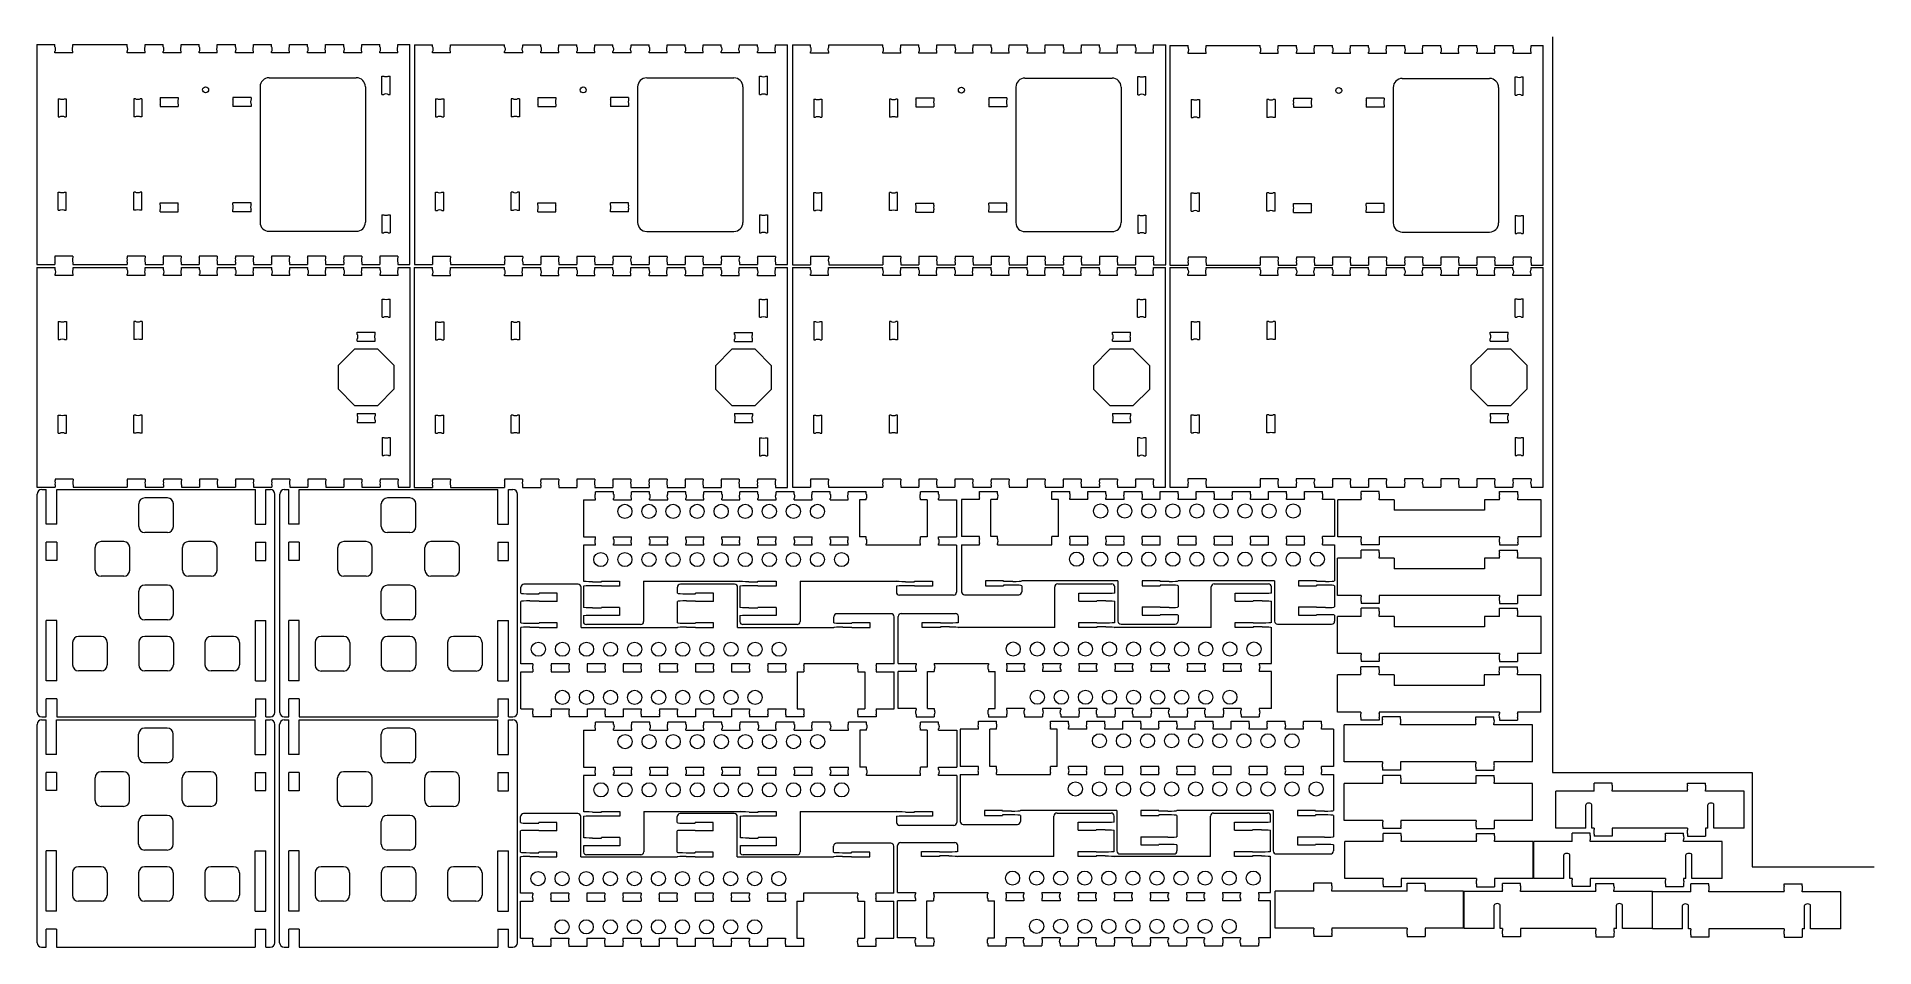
# Model space of a CAD drawing. Header units: millimetres. Extents: x 6 to 617, y 2 to 305.
import ezdxf

# ---------------------------------------------------------------- set-up
doc = ezdxf.new("R2010")
doc.units = ezdxf.units.MM
doc.header["$LTSCALE"] = 12.7
doc.linetypes.add('HIDDEN', pattern=[0.15, 0.1, -0.05])
for name, color, linetype, lineweight in [('Hidden', 7, 'HIDDEN', 15), ('SKETCHED_GEOMETRY', 1, 'Continuous', 15), ('Visible', 1, 'Continuous', 13)]:
    doc.layers.add(name, color=color, linetype=linetype, lineweight=lineweight)

msp = doc.modelspace()

# ---------------------------------------------------------------- linework, layer by layer
at = {"layer": 'Hidden', "color": 5, "linetype": 'Continuous', "lineweight": 15}
for centre in [(62.3, 287.2), (187.79, 287.18), (313.47, 287.09), (438.89, 286.97)]:
    msp.add_circle(centre, 1, dxfattribs=at)
at = {"layer": 'SKETCHED_GEOMETRY'}
for p, q in [((509.95, 304.82), (509.95, 60.46)), ((509.95, 60.46), (576.23, 60.46)), ((576.23, 60.46), (576.23, 29.09)), ((576.23, 29.09), (616.84, 29.09))]:
    msp.add_line(p, q, dxfattribs=at)
at = {"layer": 'Visible'}
for p, q in [((6.2, 302.2), (6.2, 229.2)), ((6.2, 302.2), (12.2, 302.2)), ((12.2, 301.45), (12.2, 302.2)), ((12.2, 299.5), (12.2, 299.95)), ((18.2, 299.5), (12.2, 299.5)), ((18.2, 301.45), (18.2, 302.2)), ((18.2, 302.2), (36.2, 302.2)), ((18.2, 299.5), (18.2, 299.95)), ((36.2, 301.45), (36.2, 302.2)), ((36.2, 299.5), (36.2, 299.95)), ((42.2, 299.5), (36.2, 299.5)), ((42.2, 301.45), (42.2, 302.2)), ((42.2, 302.2), (48.2, 302.2)), ((42.2, 299.5), (42.2, 299.95)), ((48.2, 301.45), (48.2, 302.2)), ((48.2, 299.5), (48.2, 299.95)), ((54.2, 299.5), (48.2, 299.5)), ((54.2, 301.45), (54.2, 302.2)), ((54.2, 302.2), (60.2, 302.2)), ((54.2, 299.5), (54.2, 299.95)), ((60.2, 301.45), (60.2, 302.2)), ((60.2, 299.5), (60.2, 299.95)), ((66.2, 299.5), (60.2, 299.5)), ((66.2, 301.45), (66.2, 302.2)), ((66.2, 302.2), (72.2, 302.2)), ((66.2, 299.5), (66.2, 299.95)), ((72.2, 301.45), (72.2, 302.2)), ((72.2, 299.5), (72.2, 299.95)), ((78.2, 299.5), (72.2, 299.5)), ((78.2, 301.45), (78.2, 302.2)), ((78.2, 302.2), (84.2, 302.2)), ((78.2, 299.5), (78.2, 299.95)), ((84.2, 301.45), (84.2, 302.2)), ((84.2, 299.5), (84.2, 299.95)), ((90.2, 299.5), (84.2, 299.5)), ((90.2, 301.45), (90.2, 302.2)), ((90.2, 302.2), (96.2, 302.2)), ((90.2, 299.5), (90.2, 299.95)), ((96.2, 301.45), (96.2, 302.2)), ((96.2, 299.5), (96.2, 299.95)), ((102.2, 299.5), (96.2, 299.5)), ((102.2, 301.45), (102.2, 302.2)), ((102.2, 302.2), (108.2, 302.2)), ((102.2, 299.5), (102.2, 299.95)), ((108.2, 301.45), (108.2, 302.2)), ((108.2, 299.5), (108.2, 299.95)), ((114.2, 299.5), (108.2, 299.5)), ((114.2, 301.45), (114.2, 302.2)), ((114.2, 302.2), (120.2, 302.2)), ((114.2, 299.5), (114.2, 299.95)), ((120.2, 301.45), (120.2, 302.2)), ((120.2, 299.5), (120.2, 299.95)), ((126.2, 299.5), (120.2, 299.5)), ((126.2, 301.45), (126.2, 302.2)), ((126.2, 302.2), (130.2, 302.2)), ((126.2, 299.5), (126.2, 299.95)), ((130.2, 229.2), (130.2, 302.2)), ((131.69, 302.18), (131.69, 229.18)), ((131.69, 302.18), (137.69, 302.18)), ((137.69, 301.43), (137.69, 302.18)), ((137.69, 299.48), (137.69, 299.93)), ((143.69, 299.48), (137.69, 299.48)), ((143.69, 301.43), (143.69, 302.18)), ((143.69, 302.18), (161.69, 302.18)), ((143.69, 299.48), (143.69, 299.93)), ((161.69, 301.43), (161.69, 302.18)), ((161.69, 299.48), (161.69, 299.93)), ((167.69, 299.48), (161.69, 299.48)), ((167.69, 301.43), (167.69, 302.18)), ((167.69, 302.18), (173.69, 302.18)), ((167.69, 299.48), (167.69, 299.93)), ((173.69, 301.43), (173.69, 302.18)), ((173.69, 299.48), (173.69, 299.93)), ((179.69, 299.48), (173.69, 299.48)), ((179.69, 301.43), (179.69, 302.18)), ((179.69, 302.18), (185.69, 302.18)), ((179.69, 299.48), (179.69, 299.93)), ((185.69, 301.43), (185.69, 302.18)), ((185.69, 299.48), (185.69, 299.93)), ((191.69, 299.48), (185.69, 299.48)), ((191.69, 301.43), (191.69, 302.18)), ((191.69, 302.18), (197.69, 302.18)), ((191.69, 299.48), (191.69, 299.93)), ((197.69, 301.43), (197.69, 302.18)), ((197.69, 299.48), (197.69, 299.93)), ((203.69, 299.48), (197.69, 299.48)), ((203.69, 301.43), (203.69, 302.18)), ((203.69, 302.18), (209.69, 302.18)), ((203.69, 299.48), (203.69, 299.93)), ((209.69, 301.43), (209.69, 302.18)), ((209.69, 299.48), (209.69, 299.93)), ((215.69, 299.48), (209.69, 299.48)), ((215.69, 301.43), (215.69, 302.18)), ((215.69, 302.18), (221.69, 302.18)), ((215.69, 299.48), (215.69, 299.93)), ((221.69, 301.43), (221.69, 302.18)), ((221.69, 299.48), (221.69, 299.93)), ((227.69, 299.48), (221.69, 299.48)), ((227.69, 301.43), (227.69, 302.18)), ((227.69, 302.18), (233.69, 302.18)), ((227.69, 299.48), (227.69, 299.93)), ((233.69, 301.43), (233.69, 302.18)), ((233.69, 299.48), (233.69, 299.93)), ((239.69, 299.48), (233.69, 299.48)), ((239.69, 301.43), (239.69, 302.18)), ((239.69, 302.18), (245.69, 302.18)), ((239.69, 299.48), (239.69, 299.93)), ((245.69, 301.43), (245.69, 302.18)), ((245.69, 299.48), (245.69, 299.93)), ((251.69, 299.48), (245.69, 299.48)), ((251.69, 301.43), (251.69, 302.18)), ((251.69, 302.18), (255.69, 302.18)), ((251.69, 299.48), (251.69, 299.93)), ((255.69, 229.18), (255.69, 302.18)), ((257.37, 302.09), (257.37, 229.09)), ((257.37, 302.09), (263.37, 302.09)), ((263.37, 301.34), (263.37, 302.09)), ((263.37, 299.39), (263.37, 299.84)), ((269.37, 299.39), (263.37, 299.39)), ((269.37, 301.34), (269.37, 302.09)), ((269.37, 302.09), (287.37, 302.09)), ((269.37, 299.39), (269.37, 299.84)), ((287.37, 301.34), (287.37, 302.09)), ((287.37, 299.39), (287.37, 299.84)), ((293.37, 299.39), (287.37, 299.39)), ((293.37, 301.34), (293.37, 302.09)), ((293.37, 302.09), (299.37, 302.09)), ((293.37, 299.39), (293.37, 299.84)), ((299.37, 301.34), (299.37, 302.09)), ((299.37, 299.39), (299.37, 299.84)), ((305.37, 299.39), (299.37, 299.39)), ((305.37, 301.34), (305.37, 302.09)), ((305.37, 302.09), (311.37, 302.09)), ((305.37, 299.39), (305.37, 299.84)), ((311.37, 301.34), (311.37, 302.09)), ((311.37, 299.39), (311.37, 299.84)), ((317.37, 299.39), (311.37, 299.39)), ((317.37, 301.34), (317.37, 302.09)), ((317.37, 302.09), (323.37, 302.09)), ((317.37, 299.39), (317.37, 299.84)), ((323.37, 301.34), (323.37, 302.09)), ((323.37, 299.39), (323.37, 299.84)), ((329.37, 299.39), (323.37, 299.39)), ((329.37, 301.34), (329.37, 302.09)), ((329.37, 302.09), (335.37, 302.09)), ((329.37, 299.39), (329.37, 299.84)), ((335.37, 301.34), (335.37, 302.09)), ((335.37, 299.39), (335.37, 299.84)), ((341.37, 299.39), (335.37, 299.39)), ((341.37, 301.34), (341.37, 302.09)), ((341.37, 302.09), (347.37, 302.09)), ((341.37, 299.39), (341.37, 299.84)), ((347.37, 301.34), (347.37, 302.09)), ((347.37, 299.39), (347.37, 299.84)), ((353.37, 299.39), (347.37, 299.39)), ((353.37, 301.34), (353.37, 302.09)), ((353.37, 302.09), (359.37, 302.09)), ((353.37, 299.39), (353.37, 299.84)), ((359.37, 301.34), (359.37, 302.09)), ((359.37, 299.39), (359.37, 299.84)), ((365.37, 299.39), (359.37, 299.39)), ((365.37, 301.34), (365.37, 302.09)), ((365.37, 302.09), (371.37, 302.09)), ((365.37, 299.39), (365.37, 299.84)), ((371.37, 301.34), (371.37, 302.09)), ((371.37, 299.39), (371.37, 299.84)), ((377.37, 299.39), (371.37, 299.39)), ((377.37, 301.34), (377.37, 302.09)), ((377.37, 302.09), (381.37, 302.09)), ((377.37, 299.39), (377.37, 299.84)), ((381.37, 229.09), (381.37, 302.09)), ((382.79, 301.97), (382.79, 228.97)), ((382.79, 301.97), (388.79, 301.97)), ((388.79, 301.22), (388.79, 301.97)), ((388.79, 299.27), (388.79, 299.72)), ((394.79, 299.27), (388.79, 299.27)), ((394.79, 301.22), (394.79, 301.97)), ((394.79, 301.97), (412.79, 301.97)), ((394.79, 299.27), (394.79, 299.72)), ((412.79, 301.22), (412.79, 301.97)), ((412.79, 299.27), (412.79, 299.72)), ((418.79, 299.27), (412.79, 299.27)), ((418.79, 301.22), (418.79, 301.97)), ((418.79, 301.97), (424.79, 301.97)), ((418.79, 299.27), (418.79, 299.72)), ((424.79, 301.22), (424.79, 301.97)), ((424.79, 299.27), (424.79, 299.72)), ((430.79, 299.27), (424.79, 299.27)), ((430.79, 301.22), (430.79, 301.97)), ((430.79, 301.97), (436.79, 301.97)), ((430.79, 299.27), (430.79, 299.72)), ((436.79, 301.22), (436.79, 301.97)), ((436.79, 299.27), (436.79, 299.72)), ((442.79, 299.27), (436.79, 299.27)), ((442.79, 301.22), (442.79, 301.97)), ((442.79, 301.97), (448.79, 301.97)), ((442.79, 299.27), (442.79, 299.72)), ((448.79, 301.22), (448.79, 301.97)), ((448.79, 299.27), (448.79, 299.72)), ((454.79, 299.27), (448.79, 299.27)), ((454.79, 301.22), (454.79, 301.97)), ((454.79, 301.97), (460.79, 301.97)), ((454.79, 299.27), (454.79, 299.72)), ((460.79, 301.22), (460.79, 301.97)), ((460.79, 299.27), (460.79, 299.72)), ((466.79, 299.27), (460.79, 299.27)), ((466.79, 301.22), (466.79, 301.97)), ((466.79, 301.97), (472.79, 301.97)), ((466.79, 299.27), (466.79, 299.72)), ((472.79, 301.22), (472.79, 301.97)), ((472.79, 299.27), (472.79, 299.72)), ((478.79, 299.27), (472.79, 299.27)), ((478.79, 301.22), (478.79, 301.97)), ((478.79, 301.97), (484.79, 301.97)), ((478.79, 299.27), (478.79, 299.72)), ((484.79, 301.22), (484.79, 301.97)), ((484.79, 299.27), (484.79, 299.72)), ((490.79, 299.27), (484.79, 299.27)), ((490.79, 301.22), (490.79, 301.97)), ((490.79, 301.97), (496.79, 301.97)), ((490.79, 299.27), (490.79, 299.72)), ((496.79, 301.22), (496.79, 301.97)), ((496.79, 299.27), (496.79, 299.72)), ((502.79, 299.27), (496.79, 299.27)), ((502.79, 301.22), (502.79, 301.97)), ((502.79, 301.97), (506.79, 301.97)), ((502.79, 299.27), (502.79, 299.72)), ((506.79, 228.97), (506.79, 301.97)), ((80.4, 288.2), (80.4, 243.2)), ((83.4, 291.2), (112.4, 291.2)), ((115.4, 288.2), (115.4, 243.2)), ((120.9, 285.7), (120.9, 291.7)), ((120.9, 291.7), (121.5, 291.7)), ((123, 291.7), (123.6, 291.7)), ((123.6, 285.7), (123.6, 291.7)), ((205.89, 288.18), (205.89, 243.18)), ((208.89, 291.18), (237.89, 291.18)), ((240.89, 288.18), (240.89, 243.18)), ((246.39, 285.68), (246.39, 291.68)), ((246.39, 291.68), (246.99, 291.68)), ((248.49, 291.68), (249.09, 291.68)), ((249.09, 285.68), (249.09, 291.68)), ((331.57, 288.09), (331.57, 243.09)), ((334.57, 291.09), (363.57, 291.09)), ((366.57, 288.09), (366.57, 243.09)), ((372.07, 285.59), (372.07, 291.59)), ((372.07, 291.59), (372.67, 291.59)), ((374.17, 291.59), (374.77, 291.59)), ((374.77, 285.59), (374.77, 291.59)), ((456.99, 287.97), (456.99, 242.97)), ((459.99, 290.97), (488.99, 290.97)), ((491.99, 287.97), (491.99, 242.97)), ((497.49, 285.47), (497.49, 291.47)), ((497.49, 291.47), (498.09, 291.47)), ((499.59, 291.47), (500.19, 291.47)), ((500.19, 285.47), (500.19, 291.47)), ((13.28, 284.22), (13.28, 278.22)), ((13.28, 284.22), (13.88, 284.22)), ((15.38, 284.22), (15.98, 284.22)), ((15.98, 284.22), (15.98, 278.22)), ((38.43, 284.22), (38.43, 278.22)), ((39.02, 284.22), (38.43, 284.22)), ((41.13, 284.22), (40.53, 284.22)), ((41.13, 284.22), (41.13, 278.22)), ((47.2, 284.7), (53.2, 284.7)), ((47.2, 284.7), (47.2, 283.95)), ((47.2, 282.45), (47.2, 281.7)), ((47.2, 281.7), (53.2, 281.7)), ((53.2, 284.7), (53.2, 283.95)), ((53.2, 282.45), (53.2, 281.7)), ((77.4, 284.7), (71.4, 284.7)), ((71.4, 284.7), (71.4, 283.95)), ((71.4, 282.45), (71.4, 281.7)), ((77.4, 281.7), (71.4, 281.7)), ((77.4, 284.7), (77.4, 283.95)), ((77.4, 282.45), (77.4, 281.7)), ((120.9, 285.7), (121.5, 285.7)), ((123, 285.7), (123.6, 285.7)), ((138.76, 284.2), (138.76, 278.2)), ((138.76, 284.2), (139.36, 284.2)), ((140.86, 284.2), (141.46, 284.2)), ((141.46, 284.2), (141.46, 278.2)), ((163.91, 284.2), (163.91, 278.2)), ((164.51, 284.2), (163.91, 284.2)), ((166.61, 284.2), (166.01, 284.2)), ((166.61, 284.2), (166.61, 278.2)), ((172.69, 284.68), (178.69, 284.68)), ((172.69, 284.68), (172.69, 283.93)), ((172.69, 282.43), (172.69, 281.68)), ((172.69, 281.68), (178.69, 281.68)), ((178.69, 284.68), (178.69, 283.93)), ((178.69, 282.43), (178.69, 281.68)), ((202.89, 284.68), (196.89, 284.68)), ((196.89, 284.68), (196.89, 283.93)), ((196.89, 282.43), (196.89, 281.68)), ((202.89, 281.68), (196.89, 281.68)), ((202.89, 284.68), (202.89, 283.93)), ((202.89, 282.43), (202.89, 281.68)), ((246.39, 285.68), (246.99, 285.68)), ((248.49, 285.68), (249.09, 285.68)), ((264.44, 284.11), (264.44, 278.11)), ((264.44, 284.11), (265.04, 284.11)), ((266.54, 284.11), (267.14, 284.11)), ((267.14, 284.11), (267.14, 278.11)), ((289.59, 284.11), (289.59, 278.11)), ((290.19, 284.11), (289.59, 284.11)), ((292.29, 284.11), (291.69, 284.11)), ((292.29, 284.11), (292.29, 278.11)), ((298.37, 284.59), (304.37, 284.59)), ((298.37, 284.59), (298.37, 283.84)), ((298.37, 282.34), (298.37, 281.59)), ((298.37, 281.59), (304.37, 281.59)), ((304.37, 284.59), (304.37, 283.84)), ((304.37, 282.34), (304.37, 281.59)), ((328.57, 284.59), (322.57, 284.59)), ((322.57, 284.59), (322.57, 283.84)), ((322.57, 282.34), (322.57, 281.59)), ((328.57, 281.59), (322.57, 281.59)), ((328.57, 284.59), (328.57, 283.84)), ((328.57, 282.34), (328.57, 281.59)), ((372.07, 285.59), (372.67, 285.59)), ((374.17, 285.59), (374.77, 285.59)), ((389.86, 283.99), (389.86, 277.99)), ((389.86, 283.99), (390.46, 283.99)), ((391.96, 283.99), (392.56, 283.99)), ((392.56, 283.99), (392.56, 277.99)), ((415.01, 283.99), (415.01, 277.99)), ((415.61, 283.99), (415.01, 283.99)), ((417.71, 283.99), (417.11, 283.99)), ((417.71, 283.99), (417.71, 277.99)), ((423.79, 284.47), (429.79, 284.47)), ((423.79, 284.47), (423.79, 283.72)), ((423.79, 282.22), (423.79, 281.47)), ((423.79, 281.47), (429.79, 281.47)), ((429.79, 284.47), (429.79, 283.72)), ((429.79, 282.22), (429.79, 281.47)), ((453.99, 284.47), (447.99, 284.47)), ((447.99, 284.47), (447.99, 283.72)), ((447.99, 282.22), (447.99, 281.47)), ((453.99, 281.47), (447.99, 281.47)), ((453.99, 284.47), (453.99, 283.72)), ((453.99, 282.22), (453.99, 281.47)), ((497.49, 285.47), (498.09, 285.47)), ((499.59, 285.47), (500.19, 285.47)), ((13.28, 278.22), (13.88, 278.22)), ((15.38, 278.22), (15.98, 278.22)), ((39.02, 278.22), (38.43, 278.22)), ((41.13, 278.22), (40.53, 278.22)), ((138.76, 278.2), (139.36, 278.2)), ((140.86, 278.2), (141.46, 278.2)), ((164.51, 278.2), (163.91, 278.2)), ((166.61, 278.2), (166.01, 278.2)), ((264.44, 278.11), (265.04, 278.11)), ((266.54, 278.11), (267.14, 278.11)), ((290.19, 278.11), (289.59, 278.11)), ((292.29, 278.11), (291.69, 278.11)), ((389.86, 277.99), (390.46, 277.99)), ((391.96, 277.99), (392.56, 277.99)), ((415.61, 277.99), (415.01, 277.99)), ((417.71, 277.99), (417.11, 277.99)), ((13.28, 253.18), (13.88, 253.18)), ((13.28, 247.18), (13.28, 253.18)), ((15.38, 253.18), (15.98, 253.18)), ((15.98, 247.18), (15.98, 253.18)), ((38.43, 247.18), (38.43, 253.18)), ((39.02, 253.18), (38.43, 253.18)), ((41.13, 253.18), (40.53, 253.18)), ((41.13, 247.18), (41.13, 253.18)), ((138.76, 253.16), (139.36, 253.16)), ((138.76, 247.16), (138.76, 253.16)), ((140.86, 253.16), (141.46, 253.16)), ((141.46, 247.16), (141.46, 253.16)), ((163.91, 247.16), (163.91, 253.16)), ((164.51, 253.16), (163.91, 253.16)), ((166.61, 253.16), (166.01, 253.16)), ((166.61, 247.16), (166.61, 253.16)), ((264.44, 253.07), (265.04, 253.07)), ((264.44, 247.07), (264.44, 253.07)), ((266.54, 253.07), (267.14, 253.07)), ((267.14, 247.07), (267.14, 253.07)), ((289.59, 247.07), (289.59, 253.07)), ((290.19, 253.07), (289.59, 253.07)), ((292.29, 253.07), (291.69, 253.07)), ((292.29, 247.07), (292.29, 253.07)), ((389.86, 252.95), (390.46, 252.95)), ((389.86, 246.95), (389.86, 252.95)), ((391.96, 252.95), (392.56, 252.95)), ((392.56, 246.95), (392.56, 252.95)), ((415.01, 246.95), (415.01, 252.95)), ((415.61, 252.95), (415.01, 252.95)), ((417.71, 252.95), (417.11, 252.95)), ((417.71, 246.95), (417.71, 252.95)), ((13.28, 247.18), (13.88, 247.18)), ((15.38, 247.18), (15.98, 247.18)), ((39.02, 247.18), (38.43, 247.18)), ((41.13, 247.18), (40.53, 247.18)), ((47.2, 249.7), (53.2, 249.7)), ((47.2, 248.95), (47.2, 249.7)), ((47.2, 246.7), (47.2, 247.45)), ((47.2, 246.7), (53.2, 246.7)), ((53.2, 248.95), (53.2, 249.7)), ((53.2, 246.7), (53.2, 247.45)), ((77.4, 249.7), (71.4, 249.7)), ((71.4, 248.95), (71.4, 249.7)), ((71.4, 246.7), (71.4, 247.45)), ((77.4, 246.7), (71.4, 246.7)), ((77.4, 248.95), (77.4, 249.7)), ((77.4, 246.7), (77.4, 247.45)), ((120.9, 245.7), (120.9, 239.7)), ((120.9, 245.7), (121.5, 245.7)), ((123, 245.7), (123.6, 245.7)), ((123.6, 245.7), (123.6, 239.7)), ((138.76, 247.16), (139.36, 247.16)), ((140.86, 247.16), (141.46, 247.16)), ((164.51, 247.16), (163.91, 247.16)), ((166.61, 247.16), (166.01, 247.16)), ((172.69, 249.68), (178.69, 249.68)), ((172.69, 248.93), (172.69, 249.68)), ((172.69, 246.68), (172.69, 247.43)), ((172.69, 246.68), (178.69, 246.68)), ((178.69, 248.93), (178.69, 249.68)), ((178.69, 246.68), (178.69, 247.43)), ((202.89, 249.68), (196.89, 249.68)), ((196.89, 248.93), (196.89, 249.68)), ((196.89, 246.68), (196.89, 247.43)), ((202.89, 246.68), (196.89, 246.68)), ((202.89, 248.93), (202.89, 249.68)), ((202.89, 246.68), (202.89, 247.43)), ((246.39, 245.68), (246.39, 239.68)), ((246.39, 245.68), (246.99, 245.68)), ((248.49, 245.68), (249.09, 245.68)), ((249.09, 245.68), (249.09, 239.68)), ((264.44, 247.07), (265.04, 247.07)), ((266.54, 247.07), (267.14, 247.07)), ((290.19, 247.07), (289.59, 247.07)), ((292.29, 247.07), (291.69, 247.07)), ((298.37, 249.59), (304.37, 249.59)), ((298.37, 248.84), (298.37, 249.59)), ((298.37, 246.59), (298.37, 247.34)), ((298.37, 246.59), (304.37, 246.59)), ((304.37, 248.84), (304.37, 249.59)), ((304.37, 246.59), (304.37, 247.34)), ((328.57, 249.59), (322.57, 249.59)), ((322.57, 248.84), (322.57, 249.59)), ((322.57, 246.59), (322.57, 247.34)), ((328.57, 246.59), (322.57, 246.59)), ((328.57, 248.84), (328.57, 249.59)), ((328.57, 246.59), (328.57, 247.34)), ((372.07, 245.59), (372.07, 239.59)), ((372.07, 245.59), (372.67, 245.59)), ((374.17, 245.59), (374.77, 245.59)), ((374.77, 245.59), (374.77, 239.59)), ((389.86, 246.95), (390.46, 246.95)), ((391.96, 246.95), (392.56, 246.95)), ((415.61, 246.95), (415.01, 246.95)), ((417.71, 246.95), (417.11, 246.95)), ((423.79, 249.47), (429.79, 249.47)), ((423.79, 248.72), (423.79, 249.47)), ((423.79, 246.47), (423.79, 247.22)), ((423.79, 246.47), (429.79, 246.47)), ((429.79, 248.72), (429.79, 249.47)), ((429.79, 246.47), (429.79, 247.22)), ((453.99, 249.47), (447.99, 249.47)), ((447.99, 248.72), (447.99, 249.47)), ((447.99, 246.47), (447.99, 247.22)), ((453.99, 246.47), (447.99, 246.47)), ((453.99, 248.72), (453.99, 249.47)), ((453.99, 246.47), (453.99, 247.22)), ((497.49, 245.47), (497.49, 239.47)), ((497.49, 245.47), (498.09, 245.47)), ((499.59, 245.47), (500.19, 245.47)), ((500.19, 245.47), (500.19, 239.47)), ((83.4, 240.2), (112.4, 240.2)), ((120.9, 239.7), (121.5, 239.7)), ((123, 239.7), (123.6, 239.7)), ((208.89, 240.18), (237.89, 240.18)), ((246.39, 239.68), (246.99, 239.68)), ((248.49, 239.68), (249.09, 239.68)), ((334.57, 240.09), (363.57, 240.09)), ((372.07, 239.59), (372.67, 239.59)), ((374.17, 239.59), (374.77, 239.59)), ((459.99, 239.97), (488.99, 239.97)), ((497.49, 239.47), (498.09, 239.47)), ((499.59, 239.47), (500.19, 239.47)), ((6.2, 229.2), (12.2, 229.2)), ((6.28, 228.21), (6.28, 155.21)), ((6.28, 228.21), (12.28, 228.21)), ((18.2, 231.9), (12.2, 231.9)), ((12.2, 231.9), (12.2, 231.45)), ((12.2, 229.95), (12.2, 229.2)), ((12.28, 227.46), (12.28, 228.21)), ((12.28, 225.51), (12.28, 225.96)), ((18.2, 231.9), (18.2, 231.45)), ((18.2, 229.95), (18.2, 229.2)), ((18.2, 229.2), (36.2, 229.2)), ((18.28, 227.46), (18.28, 228.21)), ((18.28, 228.21), (36.28, 228.21)), ((18.28, 225.51), (18.28, 225.96)), ((42.2, 231.9), (36.2, 231.9)), ((36.2, 231.9), (36.2, 231.45)), ((36.2, 229.95), (36.2, 229.2)), ((36.28, 227.46), (36.28, 228.21)), ((36.28, 225.51), (36.28, 225.96)), ((42.2, 231.9), (42.2, 231.45)), ((42.2, 229.95), (42.2, 229.2)), ((42.2, 229.2), (48.2, 229.2)), ((42.28, 227.46), (42.28, 228.21)), ((42.28, 228.21), (48.28, 228.21)), ((42.28, 225.51), (42.28, 225.96)), ((54.2, 231.9), (48.2, 231.9)), ((48.2, 231.9), (48.2, 231.45)), ((48.2, 229.95), (48.2, 229.2)), ((48.28, 227.46), (48.28, 228.21)), ((48.28, 225.51), (48.28, 225.96)), ((54.2, 231.9), (54.2, 231.45)), ((54.2, 229.95), (54.2, 229.2)), ((54.2, 229.2), (60.2, 229.2)), ((54.28, 227.46), (54.28, 228.21)), ((54.28, 228.21), (60.28, 228.21)), ((54.28, 225.51), (54.28, 225.96)), ((66.2, 231.9), (60.2, 231.9)), ((60.2, 231.9), (60.2, 231.45)), ((60.2, 229.95), (60.2, 229.2)), ((60.28, 227.46), (60.28, 228.21)), ((60.28, 225.51), (60.28, 225.96)), ((66.2, 231.9), (66.2, 231.45)), ((66.2, 229.95), (66.2, 229.2)), ((66.2, 229.2), (72.2, 229.2)), ((66.28, 227.46), (66.28, 228.21)), ((66.28, 228.21), (72.28, 228.21)), ((66.28, 225.51), (66.28, 225.96)), ((78.2, 231.9), (72.2, 231.9)), ((72.2, 231.9), (72.2, 231.45)), ((72.2, 229.95), (72.2, 229.2)), ((72.28, 227.46), (72.28, 228.21)), ((72.28, 225.51), (72.28, 225.96)), ((78.2, 231.9), (78.2, 231.45)), ((78.2, 229.95), (78.2, 229.2)), ((78.2, 229.2), (84.2, 229.2)), ((78.28, 227.46), (78.28, 228.21)), ((78.28, 228.21), (84.28, 228.21)), ((78.28, 225.51), (78.28, 225.96)), ((90.2, 231.9), (84.2, 231.9)), ((84.2, 231.9), (84.2, 231.45)), ((84.2, 229.95), (84.2, 229.2)), ((84.28, 227.46), (84.28, 228.21)), ((84.28, 225.51), (84.28, 225.96)), ((90.2, 231.9), (90.2, 231.45)), ((90.2, 229.95), (90.2, 229.2)), ((90.2, 229.2), (96.2, 229.2)), ((90.28, 227.46), (90.28, 228.21)), ((90.28, 228.21), (96.28, 228.21)), ((90.28, 225.51), (90.28, 225.96)), ((102.2, 231.9), (96.2, 231.9)), ((96.2, 231.9), (96.2, 231.45)), ((96.2, 229.95), (96.2, 229.2)), ((96.28, 227.46), (96.28, 228.21)), ((96.28, 225.51), (96.28, 225.96)), ((102.2, 231.9), (102.2, 231.45)), ((102.2, 229.95), (102.2, 229.2)), ((102.2, 229.2), (108.2, 229.2)), ((102.28, 227.46), (102.28, 228.21)), ((102.28, 228.21), (108.28, 228.21)), ((102.28, 225.51), (102.28, 225.96)), ((114.2, 231.9), (108.2, 231.9)), ((108.2, 231.9), (108.2, 231.45)), ((108.2, 229.95), (108.2, 229.2)), ((108.28, 227.46), (108.28, 228.21)), ((108.28, 225.51), (108.28, 225.96)), ((114.2, 231.9), (114.2, 231.45)), ((114.2, 229.95), (114.2, 229.2)), ((114.2, 229.2), (120.2, 229.2)), ((114.28, 227.46), (114.28, 228.21)), ((114.28, 228.21), (120.28, 228.21)), ((114.28, 225.51), (114.28, 225.96)), ((126.2, 231.9), (120.2, 231.9)), ((120.2, 231.9), (120.2, 231.45)), ((120.2, 229.95), (120.2, 229.2)), ((120.28, 227.46), (120.28, 228.21)), ((120.28, 225.51), (120.28, 225.96)), ((126.2, 231.9), (126.2, 231.45)), ((126.2, 229.95), (126.2, 229.2)), ((126.2, 229.2), (130.2, 229.2)), ((126.28, 227.46), (126.28, 228.21)), ((126.28, 228.21), (130.28, 228.21)), ((126.28, 225.51), (126.28, 225.96)), ((130.28, 155.21), (130.28, 228.21)), ((131.67, 228.15), (131.67, 155.15)), ((131.67, 228.15), (137.67, 228.15)), ((131.69, 229.18), (137.69, 229.18)), ((137.67, 227.4), (137.67, 228.15)), ((143.69, 231.88), (137.69, 231.88)), ((137.69, 231.88), (137.69, 231.43)), ((137.69, 229.93), (137.69, 229.18)), ((143.67, 227.4), (143.67, 228.15)), ((143.67, 228.15), (161.67, 228.15)), ((143.69, 231.88), (143.69, 231.43)), ((143.69, 229.93), (143.69, 229.18)), ((143.69, 229.18), (161.69, 229.18)), ((161.67, 227.4), (161.67, 228.15)), ((167.69, 231.88), (161.69, 231.88)), ((161.69, 231.88), (161.69, 231.43)), ((161.69, 229.93), (161.69, 229.18)), ((167.67, 227.4), (167.67, 228.15)), ((167.67, 228.15), (173.67, 228.15)), ((167.69, 231.88), (167.69, 231.43)), ((167.69, 229.93), (167.69, 229.18)), ((167.69, 229.18), (173.69, 229.18)), ((173.67, 227.4), (173.67, 228.15)), ((179.69, 231.88), (173.69, 231.88)), ((173.69, 231.88), (173.69, 231.43)), ((173.69, 229.93), (173.69, 229.18)), ((179.67, 227.4), (179.67, 228.15)), ((179.67, 228.15), (185.67, 228.15)), ((179.69, 231.88), (179.69, 231.43)), ((179.69, 229.93), (179.69, 229.18)), ((179.69, 229.18), (185.69, 229.18)), ((185.67, 227.4), (185.67, 228.15)), ((191.69, 231.88), (185.69, 231.88)), ((185.69, 231.88), (185.69, 231.43)), ((185.69, 229.93), (185.69, 229.18)), ((191.67, 227.4), (191.67, 228.15)), ((191.67, 228.15), (197.67, 228.15)), ((191.69, 231.88), (191.69, 231.43)), ((191.69, 229.93), (191.69, 229.18)), ((191.69, 229.18), (197.69, 229.18)), ((197.67, 227.4), (197.67, 228.15)), ((203.69, 231.88), (197.69, 231.88)), ((197.69, 231.88), (197.69, 231.43)), ((197.69, 229.93), (197.69, 229.18)), ((203.67, 227.4), (203.67, 228.15)), ((203.67, 228.15), (209.67, 228.15)), ((203.69, 231.88), (203.69, 231.43)), ((203.69, 229.93), (203.69, 229.18)), ((203.69, 229.18), (209.69, 229.18)), ((209.67, 227.4), (209.67, 228.15)), ((215.69, 231.88), (209.69, 231.88)), ((209.69, 231.88), (209.69, 231.43)), ((209.69, 229.93), (209.69, 229.18)), ((215.67, 227.4), (215.67, 228.15)), ((215.67, 228.15), (221.67, 228.15)), ((215.69, 231.88), (215.69, 231.43)), ((215.69, 229.93), (215.69, 229.18)), ((215.69, 229.18), (221.69, 229.18)), ((221.67, 227.4), (221.67, 228.15)), ((227.69, 231.88), (221.69, 231.88)), ((221.69, 231.88), (221.69, 231.43)), ((221.69, 229.93), (221.69, 229.18)), ((227.67, 227.4), (227.67, 228.15)), ((227.67, 228.15), (233.67, 228.15)), ((227.69, 231.88), (227.69, 231.43)), ((227.69, 229.93), (227.69, 229.18)), ((227.69, 229.18), (233.69, 229.18)), ((233.67, 227.4), (233.67, 228.15)), ((239.69, 231.88), (233.69, 231.88)), ((233.69, 231.88), (233.69, 231.43)), ((233.69, 229.93), (233.69, 229.18)), ((239.67, 227.4), (239.67, 228.15)), ((239.67, 228.15), (245.67, 228.15)), ((239.69, 231.88), (239.69, 231.43)), ((239.69, 229.93), (239.69, 229.18)), ((239.69, 229.18), (245.69, 229.18)), ((245.67, 227.4), (245.67, 228.15)), ((251.69, 231.88), (245.69, 231.88)), ((245.69, 231.88), (245.69, 231.43)), ((245.69, 229.93), (245.69, 229.18)), ((251.67, 227.4), (251.67, 228.15)), ((251.67, 228.15), (255.67, 228.15)), ((251.69, 231.88), (251.69, 231.43)), ((251.69, 229.93), (251.69, 229.18)), ((251.69, 229.18), (255.69, 229.18)), ((255.67, 155.15), (255.67, 228.15)), ((257.33, 228.18), (257.33, 155.18)), ((257.33, 228.18), (263.33, 228.18)), ((257.37, 229.09), (263.37, 229.09)), ((263.33, 227.43), (263.33, 228.18)), ((269.37, 231.79), (263.37, 231.79)), ((263.37, 231.79), (263.37, 231.34)), ((263.37, 229.84), (263.37, 229.09)), ((269.33, 227.43), (269.33, 228.18)), ((269.33, 228.18), (287.33, 228.18)), ((269.37, 231.79), (269.37, 231.34)), ((269.37, 229.84), (269.37, 229.09)), ((269.37, 229.09), (287.37, 229.09)), ((287.33, 227.43), (287.33, 228.18)), ((293.37, 231.79), (287.37, 231.79)), ((287.37, 231.79), (287.37, 231.34)), ((287.37, 229.84), (287.37, 229.09)), ((293.33, 227.43), (293.33, 228.18)), ((293.33, 228.18), (299.33, 228.18)), ((293.37, 231.79), (293.37, 231.34)), ((293.37, 229.84), (293.37, 229.09)), ((293.37, 229.09), (299.37, 229.09)), ((299.33, 227.43), (299.33, 228.18)), ((305.37, 231.79), (299.37, 231.79)), ((299.37, 231.79), (299.37, 231.34)), ((299.37, 229.84), (299.37, 229.09)), ((305.33, 227.43), (305.33, 228.18)), ((305.33, 228.18), (311.33, 228.18)), ((305.37, 231.79), (305.37, 231.34)), ((305.37, 229.84), (305.37, 229.09)), ((305.37, 229.09), (311.37, 229.09)), ((311.33, 227.43), (311.33, 228.18)), ((317.37, 231.79), (311.37, 231.79)), ((311.37, 231.79), (311.37, 231.34)), ((311.37, 229.84), (311.37, 229.09)), ((317.33, 227.43), (317.33, 228.18)), ((317.33, 228.18), (323.33, 228.18)), ((317.37, 231.79), (317.37, 231.34)), ((317.37, 229.84), (317.37, 229.09)), ((317.37, 229.09), (323.37, 229.09)), ((323.33, 227.43), (323.33, 228.18)), ((329.37, 231.79), (323.37, 231.79)), ((323.37, 231.79), (323.37, 231.34)), ((323.37, 229.84), (323.37, 229.09)), ((329.33, 227.43), (329.33, 228.18)), ((329.33, 228.18), (335.33, 228.18)), ((329.37, 231.79), (329.37, 231.34)), ((329.37, 229.84), (329.37, 229.09)), ((329.37, 229.09), (335.37, 229.09)), ((335.33, 227.43), (335.33, 228.18)), ((341.37, 231.79), (335.37, 231.79)), ((335.37, 231.79), (335.37, 231.34)), ((335.37, 229.84), (335.37, 229.09)), ((341.33, 227.43), (341.33, 228.18)), ((341.33, 228.18), (347.33, 228.18)), ((341.37, 231.79), (341.37, 231.34)), ((341.37, 229.84), (341.37, 229.09)), ((341.37, 229.09), (347.37, 229.09)), ((347.33, 227.43), (347.33, 228.18)), ((353.37, 231.79), (347.37, 231.79)), ((347.37, 231.79), (347.37, 231.34)), ((347.37, 229.84), (347.37, 229.09)), ((353.33, 227.43), (353.33, 228.18)), ((353.33, 228.18), (359.33, 228.18)), ((353.37, 231.79), (353.37, 231.34)), ((353.37, 229.84), (353.37, 229.09)), ((353.37, 229.09), (359.37, 229.09)), ((359.33, 227.43), (359.33, 228.18)), ((365.37, 231.79), (359.37, 231.79)), ((359.37, 231.79), (359.37, 231.34)), ((359.37, 229.84), (359.37, 229.09)), ((365.33, 227.43), (365.33, 228.18)), ((365.33, 228.18), (371.33, 228.18)), ((365.37, 231.79), (365.37, 231.34)), ((365.37, 229.84), (365.37, 229.09)), ((365.37, 229.09), (371.37, 229.09)), ((371.33, 227.43), (371.33, 228.18)), ((377.37, 231.79), (371.37, 231.79)), ((371.37, 231.79), (371.37, 231.34)), ((371.37, 229.84), (371.37, 229.09)), ((377.33, 227.43), (377.33, 228.18)), ((377.33, 228.18), (381.33, 228.18)), ((377.37, 231.79), (377.37, 231.34)), ((377.37, 229.84), (377.37, 229.09)), ((377.37, 229.09), (381.37, 229.09)), ((381.33, 155.18), (381.33, 228.18)), ((382.78, 228.24), (382.78, 155.24)), ((382.78, 228.24), (388.78, 228.24)), ((382.79, 228.97), (388.79, 228.97)), ((388.78, 227.49), (388.78, 228.24)), ((388.78, 225.54), (388.78, 225.99)), ((394.79, 231.67), (388.79, 231.67)), ((388.79, 231.67), (388.79, 231.22)), ((388.79, 229.72), (388.79, 228.97)), ((394.78, 227.49), (394.78, 228.24)), ((394.78, 228.24), (412.78, 228.24)), ((394.78, 225.54), (394.78, 225.99)), ((394.79, 231.67), (394.79, 231.22)), ((394.79, 229.72), (394.79, 228.97)), ((394.79, 228.97), (412.79, 228.97)), ((412.78, 227.49), (412.78, 228.24)), ((412.78, 225.54), (412.78, 225.99)), ((418.79, 231.67), (412.79, 231.67)), ((412.79, 231.67), (412.79, 231.22)), ((412.79, 229.72), (412.79, 228.97)), ((418.78, 227.49), (418.78, 228.24)), ((418.78, 228.24), (424.78, 228.24)), ((418.78, 225.54), (418.78, 225.99)), ((418.79, 231.67), (418.79, 231.22)), ((418.79, 229.72), (418.79, 228.97)), ((418.79, 228.97), (424.79, 228.97)), ((424.78, 227.49), (424.78, 228.24)), ((424.78, 225.54), (424.78, 225.99)), ((430.79, 231.67), (424.79, 231.67)), ((424.79, 231.67), (424.79, 231.22)), ((424.79, 229.72), (424.79, 228.97)), ((430.78, 227.49), (430.78, 228.24)), ((430.78, 228.24), (436.78, 228.24)), ((430.78, 225.54), (430.78, 225.99)), ((430.79, 231.67), (430.79, 231.22)), ((430.79, 229.72), (430.79, 228.97)), ((430.79, 228.97), (436.79, 228.97)), ((436.78, 227.49), (436.78, 228.24)), ((436.78, 225.54), (436.78, 225.99)), ((442.79, 231.67), (436.79, 231.67)), ((436.79, 231.67), (436.79, 231.22)), ((436.79, 229.72), (436.79, 228.97)), ((442.78, 227.49), (442.78, 228.24)), ((442.78, 228.24), (448.78, 228.24)), ((442.78, 225.54), (442.78, 225.99)), ((442.79, 231.67), (442.79, 231.22)), ((442.79, 229.72), (442.79, 228.97)), ((442.79, 228.97), (448.79, 228.97)), ((448.78, 227.49), (448.78, 228.24)), ((448.78, 225.54), (448.78, 225.99)), ((454.79, 231.67), (448.79, 231.67)), ((448.79, 231.67), (448.79, 231.22)), ((448.79, 229.72), (448.79, 228.97)), ((454.78, 227.49), (454.78, 228.24)), ((454.78, 228.24), (460.78, 228.24)), ((454.78, 225.54), (454.78, 225.99)), ((454.79, 231.67), (454.79, 231.22)), ((454.79, 229.72), (454.79, 228.97)), ((454.79, 228.97), (460.79, 228.97)), ((460.78, 227.49), (460.78, 228.24)), ((460.78, 225.54), (460.78, 225.99)), ((466.79, 231.67), (460.79, 231.67)), ((460.79, 231.67), (460.79, 231.22)), ((460.79, 229.72), (460.79, 228.97)), ((466.78, 227.49), (466.78, 228.24)), ((466.78, 228.24), (472.78, 228.24)), ((466.78, 225.54), (466.78, 225.99)), ((466.79, 231.67), (466.79, 231.22)), ((466.79, 229.72), (466.79, 228.97)), ((466.79, 228.97), (472.79, 228.97)), ((472.78, 227.49), (472.78, 228.24)), ((472.78, 225.54), (472.78, 225.99)), ((478.79, 231.67), (472.79, 231.67)), ((472.79, 231.67), (472.79, 231.22)), ((472.79, 229.72), (472.79, 228.97)), ((478.78, 227.49), (478.78, 228.24)), ((478.78, 228.24), (484.78, 228.24)), ((478.78, 225.54), (478.78, 225.99)), ((478.79, 231.67), (478.79, 231.22)), ((478.79, 229.72), (478.79, 228.97)), ((478.79, 228.97), (484.79, 228.97)), ((484.78, 227.49), (484.78, 228.24)), ((484.78, 225.54), (484.78, 225.99)), ((490.79, 231.67), (484.79, 231.67)), ((484.79, 231.67), (484.79, 231.22)), ((484.79, 229.72), (484.79, 228.97)), ((490.78, 227.49), (490.78, 228.24)), ((490.78, 228.24), (496.78, 228.24)), ((490.78, 225.54), (490.78, 225.99)), ((490.79, 231.67), (490.79, 231.22)), ((490.79, 229.72), (490.79, 228.97)), ((490.79, 228.97), (496.79, 228.97)), ((496.78, 227.49), (496.78, 228.24)), ((496.78, 225.54), (496.78, 225.99)), ((502.79, 231.67), (496.79, 231.67)), ((496.79, 231.67), (496.79, 231.22)), ((496.79, 229.72), (496.79, 228.97)), ((502.78, 227.49), (502.78, 228.24)), ((502.78, 228.24), (506.78, 228.24)), ((502.78, 225.54), (502.78, 225.99)), ((502.79, 231.67), (502.79, 231.22)), ((502.79, 229.72), (502.79, 228.97)), ((502.79, 228.97), (506.79, 228.97)), ((506.78, 155.24), (506.78, 228.24)), ((18.28, 225.51), (12.28, 225.51)), ((42.28, 225.51), (36.28, 225.51)), ((54.28, 225.51), (48.28, 225.51)), ((66.28, 225.51), (60.28, 225.51)), ((78.28, 225.51), (72.28, 225.51)), ((90.28, 225.51), (84.28, 225.51)), ((102.28, 225.51), (96.28, 225.51)), ((114.28, 225.51), (108.28, 225.51)), ((126.28, 225.51), (120.28, 225.51)), ((137.67, 225.45), (137.67, 225.9)), ((143.67, 225.45), (137.67, 225.45)), ((143.67, 225.45), (143.67, 225.9)), ((161.67, 225.45), (161.67, 225.9)), ((167.67, 225.45), (161.67, 225.45)), ((167.67, 225.45), (167.67, 225.9)), ((173.67, 225.45), (173.67, 225.9)), ((179.67, 225.45), (173.67, 225.45)), ((179.67, 225.45), (179.67, 225.9)), ((185.67, 225.45), (185.67, 225.9)), ((191.67, 225.45), (185.67, 225.45)), ((191.67, 225.45), (191.67, 225.9)), ((197.67, 225.45), (197.67, 225.9)), ((203.67, 225.45), (197.67, 225.45)), ((203.67, 225.45), (203.67, 225.9)), ((209.67, 225.45), (209.67, 225.9)), ((215.67, 225.45), (209.67, 225.45)), ((215.67, 225.45), (215.67, 225.9)), ((221.67, 225.45), (221.67, 225.9)), ((227.67, 225.45), (221.67, 225.45)), ((227.67, 225.45), (227.67, 225.9)), ((233.67, 225.45), (233.67, 225.9)), ((239.67, 225.45), (233.67, 225.45)), ((239.67, 225.45), (239.67, 225.9)), ((245.67, 225.45), (245.67, 225.9)), ((251.67, 225.45), (245.67, 225.45)), ((251.67, 225.45), (251.67, 225.9)), ((263.33, 225.48), (263.33, 225.93)), ((269.33, 225.48), (263.33, 225.48)), ((269.33, 225.48), (269.33, 225.93)), ((287.33, 225.48), (287.33, 225.93)), ((293.33, 225.48), (287.33, 225.48)), ((293.33, 225.48), (293.33, 225.93)), ((299.33, 225.48), (299.33, 225.93)), ((305.33, 225.48), (299.33, 225.48)), ((305.33, 225.48), (305.33, 225.93)), ((311.33, 225.48), (311.33, 225.93)), ((317.33, 225.48), (311.33, 225.48)), ((317.33, 225.48), (317.33, 225.93)), ((323.33, 225.48), (323.33, 225.93)), ((329.33, 225.48), (323.33, 225.48)), ((329.33, 225.48), (329.33, 225.93)), ((335.33, 225.48), (335.33, 225.93)), ((341.33, 225.48), (335.33, 225.48)), ((341.33, 225.48), (341.33, 225.93)), ((347.33, 225.48), (347.33, 225.93)), ((353.33, 225.48), (347.33, 225.48)), ((353.33, 225.48), (353.33, 225.93)), ((359.33, 225.48), (359.33, 225.93)), ((365.33, 225.48), (359.33, 225.48)), ((365.33, 225.48), (365.33, 225.93)), ((371.33, 225.48), (371.33, 225.93)), ((377.33, 225.48), (371.33, 225.48)), ((377.33, 225.48), (377.33, 225.93)), ((394.78, 225.54), (388.78, 225.54)), ((418.78, 225.54), (412.78, 225.54)), ((430.78, 225.54), (424.78, 225.54)), ((442.78, 225.54), (436.78, 225.54)), ((454.78, 225.54), (448.78, 225.54)), ((466.78, 225.54), (460.78, 225.54)), ((478.78, 225.54), (472.78, 225.54)), ((490.78, 225.54), (484.78, 225.54)), ((502.78, 225.54), (496.78, 225.54)), ((120.98, 211.71), (120.98, 217.71)), ((120.98, 217.71), (121.58, 217.71)), ((123.08, 217.71), (123.68, 217.71)), ((123.68, 211.71), (123.68, 217.71)), ((246.37, 211.65), (246.37, 217.65)), ((246.37, 217.65), (246.97, 217.65)), ((248.47, 217.65), (249.07, 217.65)), ((249.07, 211.65), (249.07, 217.65)), ((372.03, 211.68), (372.03, 217.68)), ((372.03, 217.68), (372.63, 217.68)), ((374.13, 217.68), (374.73, 217.68)), ((374.73, 211.68), (374.73, 217.68)), ((497.48, 211.74), (497.48, 217.74)), ((497.48, 217.74), (498.08, 217.74)), ((499.58, 217.74), (500.18, 217.74)), ((500.18, 211.74), (500.18, 217.74)), ((13.35, 210.23), (13.35, 204.23)), ((13.35, 210.23), (13.95, 210.23)), ((15.45, 210.23), (16.05, 210.23)), ((16.05, 210.23), (16.05, 204.23)), ((38.5, 210.23), (38.5, 204.23)), ((39.1, 210.23), (38.5, 210.23)), ((41.2, 210.23), (40.6, 210.23)), ((41.2, 210.23), (41.2, 204.23)), ((120.98, 211.71), (121.58, 211.71)), ((123.08, 211.71), (123.68, 211.71)), ((138.74, 210.17), (138.74, 204.17)), ((138.74, 210.17), (139.34, 210.17)), ((140.84, 210.17), (141.44, 210.17)), ((141.44, 210.17), (141.44, 204.17)), ((163.89, 210.17), (163.89, 204.17)), ((164.49, 210.17), (163.89, 210.17)), ((166.59, 210.17), (165.99, 210.17)), ((166.59, 210.17), (166.59, 204.17)), ((246.37, 211.65), (246.97, 211.65)), ((248.47, 211.65), (249.07, 211.65)), ((264.4, 210.2), (264.4, 204.2)), ((264.4, 210.2), (265, 210.2)), ((266.5, 210.2), (267.1, 210.2)), ((267.1, 210.2), (267.1, 204.2)), ((289.55, 210.2), (289.55, 204.2)), ((290.15, 210.2), (289.55, 210.2)), ((292.25, 210.2), (291.65, 210.2)), ((292.25, 210.2), (292.25, 204.2)), ((372.03, 211.68), (372.63, 211.68)), ((374.13, 211.68), (374.73, 211.68)), ((389.85, 210.26), (389.85, 204.26)), ((389.85, 210.26), (390.45, 210.26)), ((391.95, 210.26), (392.55, 210.26)), ((392.55, 210.26), (392.55, 204.26)), ((415, 210.26), (415, 204.26)), ((415.6, 210.26), (415, 210.26)), ((417.7, 210.26), (417.1, 210.26)), ((417.7, 210.26), (417.7, 204.26)), ((497.48, 211.74), (498.08, 211.74)), ((499.58, 211.74), (500.18, 211.74)), ((13.35, 204.23), (13.95, 204.23)), ((15.45, 204.23), (16.05, 204.23)), ((39.1, 204.23), (38.5, 204.23)), ((41.2, 204.23), (40.6, 204.23)), ((112.68, 206.71), (118.68, 206.71)), ((112.68, 205.96), (112.68, 206.71)), ((112.68, 203.71), (112.68, 204.46)), ((112.68, 203.71), (118.68, 203.71)), ((118.68, 205.96), (118.68, 206.71)), ((118.68, 203.71), (118.68, 204.46)), ((138.74, 204.17), (139.34, 204.17)), ((140.84, 204.17), (141.44, 204.17)), ((164.49, 204.17), (163.89, 204.17)), ((166.59, 204.17), (165.99, 204.17)), ((238.07, 206.65), (244.07, 206.65)), ((238.07, 205.9), (238.07, 206.65)), ((238.07, 203.65), (238.07, 204.4)), ((238.07, 203.65), (244.07, 203.65)), ((244.07, 205.9), (244.07, 206.65)), ((244.07, 203.65), (244.07, 204.4)), ((264.4, 204.2), (265, 204.2)), ((266.5, 204.2), (267.1, 204.2)), ((290.15, 204.2), (289.55, 204.2)), ((292.25, 204.2), (291.65, 204.2)), ((363.73, 206.68), (369.73, 206.68)), ((363.73, 205.93), (363.73, 206.68)), ((363.73, 203.68), (363.73, 204.43)), ((363.73, 203.68), (369.73, 203.68)), ((369.73, 205.93), (369.73, 206.68)), ((369.73, 203.68), (369.73, 204.43)), ((389.85, 204.26), (390.45, 204.26)), ((391.95, 204.26), (392.55, 204.26)), ((415.6, 204.26), (415, 204.26)), ((417.7, 204.26), (417.1, 204.26)), ((489.18, 206.74), (495.18, 206.74)), ((489.18, 205.99), (489.18, 206.74)), ((489.18, 203.74), (489.18, 204.49)), ((489.18, 203.74), (495.18, 203.74)), ((495.18, 205.99), (495.18, 206.74)), ((495.18, 203.74), (495.18, 204.49)), ((111.8, 201.07), (106.32, 195.59)), ((106.32, 195.59), (106.32, 187.84)), ((119.55, 201.07), (111.8, 201.07)), ((125.03, 195.59), (119.55, 201.07)), ((125.03, 187.84), (125.03, 195.59)), ((237.19, 201.01), (231.71, 195.53)), ((231.71, 195.53), (231.71, 187.78)), ((244.94, 201.01), (237.19, 201.01)), ((250.42, 195.53), (244.94, 201.01)), ((250.42, 187.78), (250.42, 195.53)), ((362.85, 201.04), (357.37, 195.56)), ((357.37, 195.56), (357.37, 187.81)), ((370.6, 201.04), (362.85, 201.04)), ((376.08, 195.56), (370.6, 201.04)), ((376.08, 187.81), (376.08, 195.56)), ((488.3, 201.1), (482.82, 195.62)), ((482.82, 195.62), (482.82, 187.87)), ((496.05, 201.1), (488.3, 201.1)), ((501.53, 195.62), (496.05, 201.1)), ((501.53, 187.87), (501.53, 195.62)), ((106.32, 187.84), (111.8, 182.36)), ((119.55, 182.36), (125.03, 187.84)), ((231.71, 187.78), (237.19, 182.3)), ((244.94, 182.3), (250.42, 187.78)), ((357.37, 187.81), (362.85, 182.33)), ((370.6, 182.33), (376.08, 187.81)), ((482.82, 187.87), (488.3, 182.39)), ((496.05, 182.39), (501.53, 187.87)), ((13.35, 179.19), (13.95, 179.19)), ((13.35, 173.19), (13.35, 179.19)), ((15.45, 179.19), (16.05, 179.19)), ((16.05, 173.19), (16.05, 179.19)), ((38.5, 173.19), (38.5, 179.19)), ((39.1, 179.19), (38.5, 179.19)), ((41.2, 179.19), (40.6, 179.19)), ((41.2, 173.19), (41.2, 179.19)), ((111.8, 182.36), (119.55, 182.36)), ((112.68, 179.71), (118.68, 179.71)), ((112.68, 179.71), (112.68, 178.96)), ((112.68, 177.46), (112.68, 176.71)), ((118.68, 179.71), (118.68, 178.96)), ((118.68, 177.46), (118.68, 176.71)), ((138.74, 179.13), (139.34, 179.13)), ((138.74, 173.13), (138.74, 179.13)), ((140.84, 179.13), (141.44, 179.13)), ((141.44, 173.13), (141.44, 179.13)), ((163.89, 173.13), (163.89, 179.13)), ((164.49, 179.13), (163.89, 179.13)), ((166.59, 179.13), (165.99, 179.13)), ((166.59, 173.13), (166.59, 179.13)), ((237.19, 182.3), (244.94, 182.3)), ((238.07, 179.65), (244.07, 179.65)), ((238.07, 179.65), (238.07, 178.9)), ((238.07, 177.4), (238.07, 176.65)), ((244.07, 179.65), (244.07, 178.9)), ((244.07, 177.4), (244.07, 176.65)), ((264.4, 179.16), (265, 179.16)), ((264.4, 173.16), (264.4, 179.16)), ((266.5, 179.16), (267.1, 179.16)), ((267.1, 173.16), (267.1, 179.16)), ((289.55, 173.16), (289.55, 179.16)), ((290.15, 179.16), (289.55, 179.16)), ((292.25, 179.16), (291.65, 179.16)), ((292.25, 173.16), (292.25, 179.16)), ((362.85, 182.33), (370.6, 182.33)), ((363.73, 179.68), (369.73, 179.68)), ((363.73, 179.68), (363.73, 178.93)), ((363.73, 177.43), (363.73, 176.68)), ((369.73, 179.68), (369.73, 178.93)), ((369.73, 177.43), (369.73, 176.68)), ((389.85, 179.22), (390.45, 179.22)), ((389.85, 173.22), (389.85, 179.22)), ((391.95, 179.22), (392.55, 179.22)), ((392.55, 173.22), (392.55, 179.22)), ((415, 173.22), (415, 179.22)), ((415.6, 179.22), (415, 179.22)), ((417.7, 179.22), (417.1, 179.22)), ((417.7, 173.22), (417.7, 179.22)), ((488.3, 182.39), (496.05, 182.39)), ((489.18, 179.74), (495.18, 179.74)), ((489.18, 179.74), (489.18, 178.99)), ((489.18, 177.49), (489.18, 176.74)), ((495.18, 179.74), (495.18, 178.99)), ((495.18, 177.49), (495.18, 176.74)), ((13.35, 173.19), (13.95, 173.19)), ((15.45, 173.19), (16.05, 173.19)), ((39.1, 173.19), (38.5, 173.19)), ((41.2, 173.19), (40.6, 173.19)), ((112.68, 176.71), (118.68, 176.71)), ((120.98, 171.71), (120.98, 165.71)), ((120.98, 171.71), (121.58, 171.71)), ((123.08, 171.71), (123.68, 171.71)), ((123.68, 171.71), (123.68, 165.71)), ((138.74, 173.13), (139.34, 173.13)), ((140.84, 173.13), (141.44, 173.13)), ((164.49, 173.13), (163.89, 173.13)), ((166.59, 173.13), (165.99, 173.13)), ((238.07, 176.65), (244.07, 176.65)), ((246.37, 171.65), (246.37, 165.65)), ((246.37, 171.65), (246.97, 171.65)), ((248.47, 171.65), (249.07, 171.65)), ((249.07, 171.65), (249.07, 165.65)), ((264.4, 173.16), (265, 173.16)), ((266.5, 173.16), (267.1, 173.16)), ((290.15, 173.16), (289.55, 173.16)), ((292.25, 173.16), (291.65, 173.16)), ((363.73, 176.68), (369.73, 176.68)), ((372.03, 171.68), (372.03, 165.68)), ((372.03, 171.68), (372.63, 171.68)), ((374.13, 171.68), (374.73, 171.68)), ((374.73, 171.68), (374.73, 165.68)), ((389.85, 173.22), (390.45, 173.22)), ((391.95, 173.22), (392.55, 173.22)), ((415.6, 173.22), (415, 173.22)), ((417.7, 173.22), (417.1, 173.22)), ((489.18, 176.74), (495.18, 176.74)), ((497.48, 171.74), (497.48, 165.74)), ((497.48, 171.74), (498.08, 171.74)), ((499.58, 171.74), (500.18, 171.74)), ((500.18, 171.74), (500.18, 165.74)), ((120.98, 165.71), (121.58, 165.71)), ((123.08, 165.71), (123.68, 165.71)), ((246.37, 165.65), (246.97, 165.65)), ((248.47, 165.65), (249.07, 165.65)), ((372.03, 165.68), (372.63, 165.68)), ((374.13, 165.68), (374.73, 165.68)), ((497.48, 165.74), (498.08, 165.74)), ((499.58, 165.74), (500.18, 165.74)), ((6.28, 155.21), (12.28, 155.21)), ((6.36, 80.42), (6.36, 152.92)), ((7.86, 154.42), (9.36, 154.42)), ((9.36, 142.92), (9.36, 154.42)), ((18.28, 157.91), (12.28, 157.91)), ((12.28, 157.91), (12.28, 157.46)), ((12.28, 155.96), (12.28, 155.21)), ((12.86, 142.92), (12.86, 154.42)), ((12.86, 154.42), (78.86, 154.42)), ((18.28, 157.91), (18.28, 157.46)), ((18.28, 155.96), (18.28, 155.21)), ((18.28, 155.21), (36.28, 155.21)), ((42.28, 157.91), (36.28, 157.91)), ((36.28, 157.91), (36.28, 157.46)), ((36.28, 155.96), (36.28, 155.21)), ((42.28, 157.91), (42.28, 157.46)), ((42.28, 155.96), (42.28, 155.21)), ((42.28, 155.21), (48.28, 155.21)), ((54.28, 157.91), (48.28, 157.91)), ((48.28, 157.91), (48.28, 157.46)), ((48.28, 155.96), (48.28, 155.21)), ((54.28, 157.91), (54.28, 157.46)), ((54.28, 155.96), (54.28, 155.21)), ((54.28, 155.21), (60.28, 155.21)), ((66.28, 157.91), (60.28, 157.91)), ((60.28, 157.91), (60.28, 157.46)), ((60.28, 155.96), (60.28, 155.21)), ((66.28, 157.91), (66.28, 157.46)), ((66.28, 155.96), (66.28, 155.21)), ((66.28, 155.21), (72.28, 155.21)), ((78.28, 157.91), (72.28, 157.91)), ((72.28, 157.91), (72.28, 157.46)), ((72.28, 155.96), (72.28, 155.21)), ((78.28, 157.91), (78.28, 157.46)), ((78.28, 155.96), (78.28, 155.21)), ((78.28, 155.21), (84.28, 155.21)), ((78.86, 142.92), (78.86, 154.42)), ((82.36, 142.92), (82.36, 154.42)), ((82.36, 154.42), (83.86, 154.42)), ((90.28, 157.91), (84.28, 157.91)), ((84.28, 157.91), (84.28, 157.46)), ((84.28, 155.96), (84.28, 155.21)), ((85.36, 80.42), (85.36, 152.92)), ((86.96, 80.41), (86.96, 152.91)), ((88.46, 154.41), (89.96, 154.41)), ((89.96, 142.91), (89.96, 154.41)), ((90.28, 157.91), (90.28, 157.46)), ((90.28, 155.96), (90.28, 155.21)), ((90.28, 155.21), (96.28, 155.21)), ((93.46, 142.91), (93.46, 154.41)), ((93.46, 154.41), (159.46, 154.41)), ((102.28, 157.91), (96.28, 157.91)), ((96.28, 157.91), (96.28, 157.46)), ((96.28, 155.96), (96.28, 155.21)), ((102.28, 157.91), (102.28, 157.46)), ((102.28, 155.96), (102.28, 155.21)), ((102.28, 155.21), (108.28, 155.21)), ((114.28, 157.91), (108.28, 157.91)), ((108.28, 157.91), (108.28, 157.46)), ((108.28, 155.96), (108.28, 155.21)), ((114.28, 157.91), (114.28, 157.46)), ((114.28, 155.96), (114.28, 155.21)), ((114.28, 155.21), (120.28, 155.21)), ((126.28, 157.91), (120.28, 157.91)), ((120.28, 157.91), (120.28, 157.46)), ((120.28, 155.96), (120.28, 155.21)), ((126.28, 157.91), (126.28, 157.46)), ((126.28, 155.96), (126.28, 155.21)), ((126.28, 155.21), (130.28, 155.21)), ((131.67, 155.15), (137.67, 155.15)), ((143.67, 157.85), (137.67, 157.85)), ((137.67, 157.85), (137.67, 157.4)), ((137.67, 155.9), (137.67, 155.15)), ((143.67, 157.85), (143.67, 157.4)), ((143.67, 155.9), (143.67, 155.15)), ((143.67, 155.15), (161.67, 155.15)), ((159.46, 142.91), (159.46, 154.41)), ((167.67, 157.85), (161.67, 157.85)), ((161.67, 157.85), (161.67, 157.4)), ((161.67, 155.9), (161.67, 155.15)), ((162.96, 142.91), (162.96, 154.41)), ((162.96, 154.41), (164.46, 154.41)), ((165.96, 80.41), (165.96, 152.91)), ((167.67, 157.85), (167.67, 157.4)), ((167.67, 155.9), (167.67, 155.15)), ((167.67, 155.15), (173.67, 155.15)), ((179.67, 157.85), (173.67, 157.85)), ((173.67, 157.85), (173.67, 157.4)), ((173.67, 155.9), (173.67, 155.15)), ((179.67, 157.85), (179.67, 157.4)), ((179.67, 155.9), (179.67, 155.15)), ((179.67, 155.15), (185.67, 155.15)), ((191.67, 157.85), (185.67, 157.85)), ((185.67, 157.85), (185.67, 157.4)), ((185.67, 155.9), (185.67, 155.15)), ((191.67, 157.85), (191.67, 157.4)), ((191.67, 155.9), (191.67, 155.15)), ((191.67, 155.15), (197.67, 155.15)), ((191.87, 152.94), (191.87, 153.69)), ((197.87, 153.69), (191.87, 153.69)), ((203.67, 157.85), (197.67, 157.85)), ((197.67, 157.85), (197.67, 157.4)), ((197.67, 155.9), (197.67, 155.15)), ((197.87, 152.94), (197.87, 153.69)), ((203.67, 157.85), (203.67, 157.4)), ((203.67, 155.9), (203.67, 155.15)), ((203.67, 155.15), (209.67, 155.15)), ((203.87, 152.94), (203.87, 153.69)), ((209.87, 153.69), (203.87, 153.69)), ((215.67, 157.85), (209.67, 157.85)), ((209.67, 157.85), (209.67, 157.4)), ((209.67, 155.9), (209.67, 155.15)), ((209.87, 152.94), (209.87, 153.69)), ((215.67, 157.85), (215.67, 157.4)), ((215.67, 155.9), (215.67, 155.15)), ((215.67, 155.15), (221.67, 155.15)), ((215.87, 152.94), (215.87, 153.69)), ((221.87, 153.69), (215.87, 153.69)), ((227.67, 157.85), (221.67, 157.85)), ((221.67, 157.85), (221.67, 157.4)), ((221.67, 155.9), (221.67, 155.15)), ((221.87, 152.94), (221.87, 153.69)), ((227.67, 157.85), (227.67, 157.4)), ((227.67, 155.9), (227.67, 155.15)), ((227.67, 155.15), (233.67, 155.15)), ((227.87, 152.94), (227.87, 153.69)), ((233.87, 153.69), (227.87, 153.69)), ((239.67, 157.85), (233.67, 157.85)), ((233.67, 157.85), (233.67, 157.4)), ((233.67, 155.9), (233.67, 155.15)), ((233.87, 152.94), (233.87, 153.69)), ((239.67, 157.85), (239.67, 157.4)), ((239.67, 155.9), (239.67, 155.15)), ((239.67, 155.15), (245.67, 155.15)), ((239.87, 152.94), (239.87, 153.69)), ((245.87, 153.69), (239.87, 153.69)), ((251.67, 157.85), (245.67, 157.85)), ((245.67, 157.85), (245.67, 157.4)), ((245.67, 155.9), (245.67, 155.15)), ((245.87, 152.94), (245.87, 153.69)), ((251.67, 157.85), (251.67, 157.4)), ((251.67, 155.9), (251.67, 155.15)), ((251.67, 155.15), (255.67, 155.15)), ((251.87, 152.94), (251.87, 153.69)), ((257.87, 153.69), (251.87, 153.69)), ((257.33, 155.18), (263.33, 155.18)), ((257.87, 152.94), (257.87, 153.69)), ((269.33, 157.88), (263.33, 157.88)), ((263.33, 157.88), (263.33, 157.43)), ((263.33, 155.93), (263.33, 155.18)), ((263.87, 152.94), (263.87, 153.69)), ((269.87, 153.69), (263.87, 153.69)), ((269.33, 157.88), (269.33, 157.43)), ((269.33, 155.93), (269.33, 155.18)), ((269.33, 155.18), (287.33, 155.18)), ((269.87, 152.94), (269.87, 153.69)), ((275.87, 152.94), (275.87, 153.69)), ((281.87, 153.69), (275.87, 153.69)), ((281.87, 152.94), (281.87, 153.69)), ((293.33, 157.88), (287.33, 157.88)), ((287.33, 157.88), (287.33, 157.43)), ((287.33, 155.93), (287.33, 155.18)), ((293.33, 157.88), (293.33, 157.43)), ((293.33, 155.93), (293.33, 155.18)), ((293.33, 155.18), (299.33, 155.18)), ((305.33, 157.88), (299.33, 157.88)), ((299.33, 157.88), (299.33, 157.43)), ((299.33, 155.93), (299.33, 155.18)), ((299.87, 152.94), (299.87, 153.69)), ((305.87, 153.69), (299.87, 153.69)), ((305.33, 157.88), (305.33, 157.43)), ((305.33, 155.93), (305.33, 155.18)), ((305.33, 155.18), (311.33, 155.18)), ((305.87, 152.94), (305.87, 153.69)), ((317.33, 157.88), (311.33, 157.88)), ((311.33, 157.88), (311.33, 157.43)), ((311.33, 155.93), (311.33, 155.18)), ((317.33, 157.88), (317.33, 157.43)), ((317.33, 155.93), (317.33, 155.18)), ((317.33, 155.18), (323.33, 155.18)), ((319.52, 153.06), (319.52, 153.81)), ((319.52, 153.81), (325.52, 153.81)), ((329.33, 157.88), (323.33, 157.88)), ((323.33, 157.88), (323.33, 157.43)), ((323.33, 155.93), (323.33, 155.18)), ((325.52, 153.06), (325.52, 153.81)), ((329.33, 157.88), (329.33, 157.43)), ((329.33, 155.93), (329.33, 155.18)), ((329.33, 155.18), (335.33, 155.18)), ((341.33, 157.88), (335.33, 157.88)), ((335.33, 157.88), (335.33, 157.43)), ((335.33, 155.93), (335.33, 155.18)), ((341.33, 157.88), (341.33, 157.43)), ((341.33, 155.93), (341.33, 155.18)), ((341.33, 155.18), (347.33, 155.18)), ((343.52, 153.06), (343.52, 153.81)), ((343.52, 153.81), (349.52, 153.81)), ((353.33, 157.88), (347.33, 157.88)), ((347.33, 157.88), (347.33, 157.43)), ((347.33, 155.93), (347.33, 155.18)), ((349.52, 153.06), (349.52, 153.81)), ((353.33, 157.88), (353.33, 157.43)), ((353.33, 155.93), (353.33, 155.18)), ((353.33, 155.18), (359.33, 155.18)), ((355.52, 153.06), (355.52, 153.81)), ((355.52, 153.81), (361.52, 153.81)), ((365.33, 157.88), (359.33, 157.88)), ((359.33, 157.88), (359.33, 157.43)), ((359.33, 155.93), (359.33, 155.18)), ((361.52, 153.06), (361.52, 153.81)), ((365.33, 157.88), (365.33, 157.43)), ((365.33, 155.93), (365.33, 155.18)), ((365.33, 155.18), (371.33, 155.18)), ((367.52, 153.06), (367.52, 153.81)), ((367.52, 153.81), (373.52, 153.81)), ((377.33, 157.88), (371.33, 157.88)), ((371.33, 157.88), (371.33, 157.43)), ((371.33, 155.93), (371.33, 155.18)), ((373.52, 153.06), (373.52, 153.81)), ((377.33, 157.88), (377.33, 157.43)), ((377.33, 155.93), (377.33, 155.18)), ((377.33, 155.18), (381.33, 155.18)), ((379.52, 153.06), (379.52, 153.81)), ((379.52, 153.81), (385.52, 153.81)), ((382.78, 155.24), (388.78, 155.24)), ((385.52, 153.06), (385.52, 153.81)), ((394.78, 157.94), (388.78, 157.94)), ((388.78, 157.94), (388.78, 157.49)), ((388.78, 155.99), (388.78, 155.24)), ((391.52, 153.06), (391.52, 153.81)), ((391.52, 153.81), (397.52, 153.81)), ((394.78, 157.94), (394.78, 157.49)), ((394.78, 155.99), (394.78, 155.24)), ((394.78, 155.24), (412.78, 155.24)), ((397.52, 153.06), (397.52, 153.81)), ((403.52, 153.06), (403.52, 153.81)), ((403.52, 153.81), (409.52, 153.81)), ((409.52, 153.06), (409.52, 153.81)), ((418.78, 157.94), (412.78, 157.94)), ((412.78, 157.94), (412.78, 157.49)), ((412.78, 155.99), (412.78, 155.24)), ((415.52, 153.06), (415.52, 153.81)), ((415.52, 153.81), (421.52, 153.81)), ((418.78, 157.94), (418.78, 157.49)), ((418.78, 155.99), (418.78, 155.24)), ((418.78, 155.24), (424.78, 155.24)), ((421.52, 153.06), (421.52, 153.81)), ((430.78, 157.94), (424.78, 157.94)), ((424.78, 157.94), (424.78, 157.49)), ((424.78, 155.99), (424.78, 155.24)), ((427.52, 153.06), (427.52, 153.81)), ((427.52, 153.81), (433.52, 153.81)), ((430.78, 157.94), (430.78, 157.49)), ((430.78, 155.99), (430.78, 155.24)), ((430.78, 155.24), (436.78, 155.24)), ((433.52, 153.06), (433.52, 153.81)), ((442.78, 157.94), (436.78, 157.94)), ((436.78, 157.94), (436.78, 157.49)), ((436.78, 155.99), (436.78, 155.24)), ((442.78, 157.94), (442.78, 157.49)), ((442.78, 155.99), (442.78, 155.24)), ((442.78, 155.24), (448.78, 155.24)), ((446.35, 152.99), (446.35, 153.74)), ((452.35, 153.74), (446.35, 153.74)), ((454.78, 157.94), (448.78, 157.94)), ((448.78, 157.94), (448.78, 157.49)), ((448.78, 155.99), (448.78, 155.24)), ((452.35, 152.99), (452.35, 153.74)), ((454.78, 157.94), (454.78, 157.49)), ((454.78, 155.99), (454.78, 155.24)), ((454.78, 155.24), (460.78, 155.24)), ((466.78, 157.94), (460.78, 157.94)), ((460.78, 157.94), (460.78, 157.49)), ((460.78, 155.99), (460.78, 155.24)), ((466.78, 157.94), (466.78, 157.49)), ((466.78, 155.99), (466.78, 155.24)), ((466.78, 155.24), (472.78, 155.24)), ((478.78, 157.94), (472.78, 157.94)), ((472.78, 157.94), (472.78, 157.49)), ((472.78, 155.99), (472.78, 155.24)), ((478.78, 157.94), (478.78, 157.49)), ((478.78, 155.99), (478.78, 155.24)), ((478.78, 155.24), (484.78, 155.24)), ((490.78, 157.94), (484.78, 157.94)), ((484.78, 157.94), (484.78, 157.49)), ((484.78, 155.99), (484.78, 155.24)), ((490.78, 157.94), (490.78, 157.49)), ((490.78, 155.99), (490.78, 155.24)), ((490.78, 155.24), (496.78, 155.24)), ((492.35, 152.99), (492.35, 153.74)), ((492.35, 153.74), (498.35, 153.74)), ((502.78, 157.94), (496.78, 157.94)), ((496.78, 157.94), (496.78, 157.49)), ((496.78, 155.99), (496.78, 155.24)), ((498.35, 152.99), (498.35, 153.74)), ((502.78, 157.94), (502.78, 157.49)), ((502.78, 155.99), (502.78, 155.24)), ((502.78, 155.24), (506.78, 155.24)), ((40.11, 142.17), (40.11, 149.67)), ((49.61, 151.67), (42.11, 151.67)), ((51.61, 142.17), (51.61, 149.67)), ((120.71, 142.16), (120.71, 149.66)), ((130.21, 151.66), (122.71, 151.66)), ((132.21, 142.16), (132.21, 149.66)), ((187.87, 150.99), (187.87, 138.69)), ((187.87, 150.99), (191.87, 150.99)), ((191.87, 150.99), (191.87, 151.44)), ((197.87, 150.99), (197.87, 151.44)), ((197.87, 150.99), (203.87, 150.99)), ((203.87, 150.99), (203.87, 151.44)), ((209.87, 150.99), (209.87, 151.44)), ((209.87, 150.99), (215.87, 150.99)), ((215.87, 150.99), (215.87, 151.44)), ((221.87, 150.99), (221.87, 151.44)), ((221.87, 150.99), (227.87, 150.99)), ((227.87, 150.99), (227.87, 151.44)), ((233.87, 150.99), (233.87, 151.44)), ((233.87, 150.99), (239.87, 150.99)), ((239.87, 150.99), (239.87, 151.44)), ((245.87, 150.99), (245.87, 151.44)), ((245.87, 150.99), (251.87, 150.99)), ((251.87, 150.99), (251.87, 151.44)), ((257.87, 150.99), (257.87, 151.44)), ((257.87, 150.99), (263.87, 150.99)), ((263.87, 150.99), (263.87, 151.44)), ((269.87, 150.99), (269.87, 151.44)), ((269.87, 150.99), (275.87, 150.99)), ((275.87, 150.99), (275.87, 151.44)), ((281.87, 150.99), (279.65, 150.99)), ((279.65, 150.99), (279.65, 138.69)), ((281.87, 150.99), (281.87, 151.44)), ((299.87, 150.99), (299.87, 151.44)), ((302.1, 150.99), (299.87, 150.99)), ((302.1, 150.99), (302.1, 138.69)), ((305.87, 150.99), (305.87, 151.44)), ((305.87, 150.99), (311.87, 150.99)), ((311.87, 150.99), (311.87, 138.69)), ((313.52, 151.11), (313.52, 138.81)), ((319.52, 151.11), (313.52, 151.11)), ((319.52, 151.11), (319.52, 151.56)), ((325.52, 151.11), (323.29, 151.11)), ((323.29, 138.81), (323.29, 151.11)), ((325.52, 151.11), (325.52, 151.56)), ((343.52, 151.11), (343.52, 151.56)), ((345.74, 151.11), (343.52, 151.11)), ((345.74, 138.81), (345.74, 151.11)), ((349.52, 151.11), (349.52, 151.56)), ((355.52, 151.11), (349.52, 151.11)), ((355.52, 151.11), (355.52, 151.56)), ((361.52, 151.11), (361.52, 151.56)), ((367.52, 151.11), (361.52, 151.11)), ((367.52, 151.11), (367.52, 151.56)), ((373.52, 151.11), (373.52, 151.56)), ((379.52, 151.11), (373.52, 151.11)), ((379.52, 151.11), (379.52, 151.56)), ((385.52, 151.11), (385.52, 151.56)), ((391.52, 151.11), (385.52, 151.11)), ((391.52, 151.11), (391.52, 151.56)), ((397.52, 151.11), (397.52, 151.56)), ((403.52, 151.11), (397.52, 151.11)), ((403.52, 151.11), (403.52, 151.56)), ((409.52, 151.11), (409.52, 151.56)), ((415.52, 151.11), (409.52, 151.11)), ((415.52, 151.11), (415.52, 151.56)), ((421.52, 151.11), (421.52, 151.56)), ((427.52, 151.11), (421.52, 151.11)), ((427.52, 151.11), (427.52, 151.56)), ((433.52, 151.11), (433.52, 151.56)), ((437.52, 151.11), (433.52, 151.11)), ((437.52, 151.11), (437.52, 138.81)), ((438.55, 138.74), (438.55, 151.04)), ((446.35, 151.04), (438.55, 151.04)), ((446.35, 151.04), (446.35, 151.49)), ((452.35, 151.04), (452.35, 151.49)), ((457.35, 151.04), (452.35, 151.04)), ((457.35, 151.04), (457.35, 147.54)), ((487.35, 147.54), (457.35, 147.54)), ((487.35, 151.04), (487.35, 147.54)), ((492.35, 151.04), (487.35, 151.04)), ((492.35, 151.04), (492.35, 151.49)), ((498.35, 151.04), (498.35, 151.49)), ((506.15, 151.04), (498.35, 151.04)), ((506.15, 138.74), (506.15, 151.04)), ((12.86, 142.92), (9.36, 142.92)), ((78.86, 142.92), (82.36, 142.92)), ((93.46, 142.91), (89.96, 142.91)), ((159.46, 142.91), (162.96, 142.91)), ((12.86, 136.92), (9.36, 136.92)), ((9.36, 130.92), (9.36, 136.92)), ((12.86, 136.92), (12.86, 130.92)), ((25.61, 127.67), (25.61, 135.17)), ((35.11, 137.17), (27.61, 137.17)), ((37.11, 127.67), (37.11, 135.17)), ((49.61, 140.17), (42.11, 140.17)), ((54.61, 127.67), (54.61, 135.17)), ((64.11, 137.17), (56.61, 137.17)), ((66.11, 127.67), (66.11, 135.17)), ((78.86, 136.92), (82.36, 136.92)), ((78.86, 136.92), (78.86, 130.92)), ((82.36, 130.92), (82.36, 136.92)), ((93.46, 136.91), (89.96, 136.91)), ((89.96, 130.91), (89.96, 136.91)), ((93.46, 136.91), (93.46, 130.91)), ((106.21, 127.66), (106.21, 135.16)), ((115.71, 137.16), (108.21, 137.16)), ((117.71, 127.66), (117.71, 135.16)), ((130.21, 140.16), (122.71, 140.16)), ((135.21, 127.66), (135.21, 135.16)), ((144.71, 137.16), (137.21, 137.16)), ((146.71, 127.66), (146.71, 135.16)), ((159.46, 136.91), (162.96, 136.91)), ((159.46, 136.91), (159.46, 130.91)), ((162.96, 130.91), (162.96, 136.91)), ((187.87, 138.69), (191.87, 138.69)), ((187.87, 135.99), (187.87, 123.99)), ((191.87, 135.99), (187.87, 135.99)), ((191.87, 137.94), (191.87, 138.69)), ((191.87, 135.99), (191.87, 136.44)), ((197.87, 138.69), (203.87, 138.69)), ((197.87, 137.94), (197.87, 138.69)), ((197.87, 135.99), (197.87, 136.44)), ((203.87, 135.99), (197.87, 135.99)), ((203.87, 137.94), (203.87, 138.69)), ((203.87, 135.99), (203.87, 136.44)), ((209.87, 138.69), (215.87, 138.69)), ((209.87, 137.94), (209.87, 138.69)), ((209.87, 135.99), (209.87, 136.44)), ((215.87, 135.99), (209.87, 135.99)), ((215.87, 137.94), (215.87, 138.69)), ((215.87, 135.99), (215.87, 136.44)), ((221.87, 138.69), (227.87, 138.69)), ((221.87, 137.94), (221.87, 138.69)), ((221.87, 135.99), (221.87, 136.44)), ((227.87, 135.99), (221.87, 135.99)), ((227.87, 137.94), (227.87, 138.69)), ((227.87, 135.99), (227.87, 136.44)), ((233.87, 138.69), (239.87, 138.69)), ((233.87, 137.94), (233.87, 138.69)), ((233.87, 135.99), (233.87, 136.44)), ((239.87, 135.99), (233.87, 135.99)), ((239.87, 137.94), (239.87, 138.69)), ((239.87, 135.99), (239.87, 136.44)), ((245.87, 138.69), (251.87, 138.69)), ((245.87, 137.94), (245.87, 138.69)), ((245.87, 135.99), (245.87, 136.44)), ((251.87, 135.99), (245.87, 135.99)), ((251.87, 137.94), (251.87, 138.69)), ((251.87, 135.99), (251.87, 136.44)), ((257.87, 138.69), (263.87, 138.69)), ((257.87, 137.94), (257.87, 138.69)), ((257.87, 135.99), (257.87, 136.44)), ((263.87, 135.99), (257.87, 135.99)), ((263.87, 137.94), (263.87, 138.69)), ((263.87, 135.99), (263.87, 136.44)), ((269.87, 138.69), (275.87, 138.69)), ((269.87, 137.94), (269.87, 138.69)), ((269.87, 135.99), (269.87, 136.44)), ((275.87, 135.99), (269.87, 135.99)), ((275.87, 137.94), (275.87, 138.69)), ((275.87, 135.99), (275.87, 136.44)), ((281.87, 138.69), (279.65, 138.69)), ((281.87, 137.94), (281.87, 138.69)), ((281.87, 135.99), (281.87, 136.44)), ((299.87, 135.99), (281.87, 135.99)), ((299.87, 137.94), (299.87, 138.69)), ((302.1, 138.69), (299.87, 138.69)), ((299.87, 135.99), (299.87, 136.44)), ((305.87, 138.69), (311.87, 138.69)), ((305.87, 137.94), (305.87, 138.69)), ((305.87, 135.99), (305.87, 136.44)), ((311.87, 135.99), (305.87, 135.99)), ((311.87, 135.99), (311.87, 120.39)), ((319.52, 138.81), (313.52, 138.81)), ((313.52, 136.11), (313.52, 120.51)), ((313.52, 136.11), (319.52, 136.11)), ((319.52, 138.06), (319.52, 138.81)), ((319.52, 136.11), (319.52, 136.56)), ((325.52, 138.81), (323.29, 138.81)), ((325.52, 138.06), (325.52, 138.81)), ((325.52, 136.11), (325.52, 136.56)), ((325.52, 136.11), (343.52, 136.11)), ((343.52, 138.06), (343.52, 138.81)), ((345.74, 138.81), (343.52, 138.81)), ((343.52, 136.11), (343.52, 136.56)), ((355.52, 138.81), (349.52, 138.81)), ((349.52, 138.06), (349.52, 138.81)), ((349.52, 136.11), (349.52, 136.56)), ((349.52, 136.11), (355.52, 136.11)), ((355.52, 138.06), (355.52, 138.81)), ((355.52, 136.11), (355.52, 136.56)), ((367.52, 138.81), (361.52, 138.81)), ((361.52, 138.06), (361.52, 138.81)), ((361.52, 136.11), (361.52, 136.56)), ((361.52, 136.11), (367.52, 136.11)), ((367.52, 138.06), (367.52, 138.81)), ((367.52, 136.11), (367.52, 136.56)), ((379.52, 138.81), (373.52, 138.81)), ((373.52, 138.06), (373.52, 138.81)), ((373.52, 136.11), (373.52, 136.56)), ((373.52, 136.11), (379.52, 136.11)), ((379.52, 138.06), (379.52, 138.81)), ((379.52, 136.11), (379.52, 136.56)), ((391.52, 138.81), (385.52, 138.81)), ((385.52, 138.06), (385.52, 138.81)), ((385.52, 136.11), (385.52, 136.56)), ((385.52, 136.11), (391.52, 136.11)), ((391.52, 138.06), (391.52, 138.81)), ((391.52, 136.11), (391.52, 136.56)), ((403.52, 138.81), (397.52, 138.81)), ((397.52, 138.06), (397.52, 138.81)), ((397.52, 136.11), (397.52, 136.56)), ((397.52, 136.11), (403.52, 136.11)), ((403.52, 138.06), (403.52, 138.81)), ((403.52, 136.11), (403.52, 136.56)), ((415.52, 138.81), (409.52, 138.81)), ((409.52, 138.06), (409.52, 138.81)), ((409.52, 136.11), (409.52, 136.56)), ((409.52, 136.11), (415.52, 136.11)), ((415.52, 138.06), (415.52, 138.81)), ((415.52, 136.11), (415.52, 136.56)), ((427.52, 138.81), (421.52, 138.81)), ((421.52, 138.06), (421.52, 138.81)), ((421.52, 136.11), (421.52, 136.56)), ((421.52, 136.11), (427.52, 136.11)), ((427.52, 138.06), (427.52, 138.81)), ((427.52, 136.11), (427.52, 136.56)), ((437.52, 138.81), (433.52, 138.81)), ((433.52, 138.06), (433.52, 138.81)), ((433.52, 136.11), (433.52, 136.56)), ((433.52, 136.11), (437.52, 136.11)), ((437.52, 136.11), (437.52, 124.11)), ((446.35, 138.74), (438.55, 138.74)), ((446.35, 138.74), (446.35, 138.29)), ((446.35, 136.79), (446.35, 136.04)), ((452.35, 136.04), (446.35, 136.04)), ((492.35, 138.74), (452.35, 138.74)), ((452.35, 138.74), (452.35, 138.29)), ((452.35, 136.79), (452.35, 136.04)), ((492.35, 138.74), (492.35, 138.29)), ((492.35, 136.79), (492.35, 136.04)), ((492.35, 136.04), (498.35, 136.04)), ((506.15, 138.74), (498.35, 138.74)), ((498.35, 138.74), (498.35, 138.29)), ((498.35, 136.79), (498.35, 136.04)), ((12.86, 130.92), (9.36, 130.92)), ((78.86, 130.92), (82.36, 130.92)), ((93.46, 130.91), (89.96, 130.91)), ((159.46, 130.91), (162.96, 130.91)), ((438.52, 119.3), (438.52, 131.6)), ((446.32, 131.6), (438.52, 131.6)), ((446.32, 133.55), (446.32, 134.3)), ((452.32, 134.3), (446.32, 134.3)), ((446.32, 131.6), (446.32, 132.05)), ((452.32, 133.55), (452.32, 134.3)), ((452.32, 131.6), (452.32, 132.05)), ((457.32, 131.6), (452.32, 131.6)), ((457.32, 131.6), (457.32, 128.1)), ((487.32, 131.6), (487.32, 128.1)), ((492.32, 131.6), (487.32, 131.6)), ((492.32, 133.55), (492.32, 134.3)), ((492.32, 134.3), (498.32, 134.3)), ((492.32, 131.6), (492.32, 132.05)), ((498.32, 133.55), (498.32, 134.3)), ((498.32, 131.6), (498.32, 132.05)), ((506.12, 131.6), (498.32, 131.6)), ((506.12, 119.3), (506.12, 131.6)), ((35.11, 125.67), (27.61, 125.67)), ((49.61, 122.67), (42.11, 122.67)), ((64.11, 125.67), (56.61, 125.67)), ((115.71, 125.66), (108.21, 125.66)), ((130.21, 122.66), (122.71, 122.66)), ((144.71, 125.66), (137.21, 125.66)), ((186.11, 123), (168.11, 123)), ((187.87, 122.39), (187.87, 115.31)), ((190.87, 123.81), (193.87, 123.81)), ((190.87, 122.56), (193.87, 122.56)), ((193.87, 123.99), (199.87, 123.99)), ((193.87, 123.81), (193.87, 123.99)), ((193.87, 122.56), (193.87, 122.39)), ((199.87, 122.39), (193.87, 122.39)), ((199.87, 123.99), (199.87, 122.39)), ((207.87, 123.99), (239.87, 123.99)), ((207.87, 123.99), (207.87, 110.59)), ((238.11, 123), (220.11, 123)), ((239.87, 122.39), (239.87, 115.31)), ((242.87, 123.81), (245.87, 123.81)), ((242.87, 122.56), (245.87, 122.56)), ((245.87, 123.99), (251.87, 123.99)), ((245.87, 123.81), (245.87, 123.99)), ((245.87, 122.56), (245.87, 122.39)), ((251.87, 122.39), (245.87, 122.39)), ((251.87, 123.99), (251.87, 122.39)), ((259.87, 123.99), (291.87, 123.99)), ((259.87, 123.99), (259.87, 110.59)), ((291.87, 122.39), (291.87, 120.39)), ((294.87, 123.81), (297.87, 123.81)), ((294.87, 122.56), (297.87, 122.56)), ((297.87, 123.99), (303.87, 123.99)), ((297.87, 123.81), (297.87, 123.99)), ((297.87, 122.56), (297.87, 122.39)), ((303.87, 122.39), (297.87, 122.39)), ((303.87, 123.99), (303.87, 122.39)), ((327.52, 124.11), (321.52, 124.11)), ((321.52, 124.11), (321.52, 122.51)), ((321.52, 122.51), (327.52, 122.51)), ((327.52, 123.93), (327.52, 124.11)), ((330.52, 123.93), (327.52, 123.93)), ((327.52, 122.68), (327.52, 122.51)), ((330.52, 122.68), (327.52, 122.68)), ((365.52, 124.11), (333.52, 124.11)), ((333.52, 122.51), (333.52, 120.51)), ((345.48, 123.07), (363.48, 123.07)), ((365.52, 124.11), (365.52, 110.71)), ((379.52, 124.11), (373.52, 124.11)), ((373.52, 124.11), (373.52, 122.51)), ((373.52, 122.51), (379.52, 122.51)), ((379.52, 123.93), (379.52, 124.11)), ((382.52, 123.93), (379.52, 123.93)), ((379.52, 122.68), (379.52, 122.51)), ((382.52, 122.68), (379.52, 122.68)), ((417.52, 124.11), (385.52, 124.11)), ((385.52, 122.51), (385.52, 115.43)), ((397.48, 123.07), (415.48, 123.07)), ((417.52, 124.11), (417.52, 110.71)), ((431.52, 124.11), (425.52, 124.11)), ((425.52, 124.11), (425.52, 122.51)), ((425.52, 122.51), (431.52, 122.51)), ((431.52, 123.93), (431.52, 124.11)), ((434.52, 123.93), (431.52, 123.93)), ((431.52, 122.68), (431.52, 122.51)), ((434.52, 122.68), (431.52, 122.68)), ((437.52, 122.51), (437.52, 115.43)), ((487.32, 128.1), (457.32, 128.1)), ((40.11, 113.17), (40.11, 120.67)), ((51.61, 113.17), (51.61, 120.67)), ((120.71, 113.16), (120.71, 120.66)), ((132.21, 113.16), (132.21, 120.66)), ((167.11, 120), (167.11, 122)), ((167.11, 110.2), (167.11, 117.28)), ((170.11, 119.83), (173.11, 119.83)), ((170.11, 117.44), (173.11, 117.44)), ((179.11, 120), (173.11, 120)), ((173.11, 119.83), (173.11, 120)), ((173.11, 117.44), (173.11, 117.28)), ((179.11, 117.28), (173.11, 117.28)), ((179.11, 117.28), (179.11, 120)), ((187.11, 108.6), (187.11, 122)), ((219.11, 120), (219.11, 122)), ((219.11, 110.2), (219.11, 117.28)), ((222.11, 119.83), (225.11, 119.83)), ((222.11, 117.44), (225.11, 117.44)), ((231.11, 120), (225.11, 120)), ((225.11, 119.83), (225.11, 120)), ((225.11, 117.44), (225.11, 117.28)), ((231.11, 117.28), (225.11, 117.28)), ((231.11, 117.28), (231.11, 120)), ((239.11, 108.6), (239.11, 122)), ((310.87, 119.39), (292.87, 119.39)), ((314.52, 119.51), (332.52, 119.51)), ((344.48, 108.67), (344.48, 122.07)), ((352.48, 120.07), (358.48, 120.07)), ((352.48, 117.35), (352.48, 120.07)), ((352.48, 117.35), (358.48, 117.35)), ((358.48, 119.9), (358.48, 120.07)), ((361.48, 119.9), (358.48, 119.9)), ((358.48, 117.51), (358.48, 117.35)), ((361.48, 117.51), (358.48, 117.51)), ((364.48, 120.07), (364.48, 122.07)), ((364.48, 110.27), (364.48, 117.35)), ((396.48, 108.67), (396.48, 122.07)), ((404.48, 120.07), (410.48, 120.07)), ((404.48, 117.35), (404.48, 120.07)), ((404.48, 117.35), (410.48, 117.35)), ((410.48, 119.9), (410.48, 120.07)), ((413.48, 119.9), (410.48, 119.9)), ((410.48, 117.51), (410.48, 117.35)), ((413.48, 117.51), (410.48, 117.51)), ((416.48, 120.07), (416.48, 122.07)), ((416.48, 110.27), (416.48, 117.35)), ((446.32, 119.3), (438.52, 119.3)), ((446.32, 119.3), (446.32, 118.85)), ((446.32, 117.35), (446.32, 116.6)), ((452.32, 116.6), (446.32, 116.6)), ((492.32, 119.3), (452.32, 119.3)), ((452.32, 119.3), (452.32, 118.85)), ((452.32, 117.35), (452.32, 116.6)), ((492.32, 119.3), (492.32, 118.85)), ((492.32, 117.35), (492.32, 116.6)), ((492.32, 116.6), (498.32, 116.6)), ((506.12, 119.3), (498.32, 119.3)), ((498.32, 119.3), (498.32, 118.85)), ((498.32, 117.35), (498.32, 116.6)), ((12.86, 110.92), (9.36, 110.92)), ((9.36, 90.92), (9.36, 110.92)), ((12.86, 90.92), (12.86, 110.92)), ((49.61, 111.17), (42.11, 111.17)), ((78.86, 110.92), (82.36, 110.92)), ((78.86, 90.92), (78.86, 110.92)), ((82.36, 90.92), (82.36, 110.92)), ((93.46, 110.91), (89.96, 110.91)), ((89.96, 90.91), (89.96, 110.91)), ((93.46, 90.91), (93.46, 110.91)), ((130.21, 111.16), (122.71, 111.16)), ((159.46, 110.91), (162.96, 110.91)), ((159.46, 90.91), (159.46, 110.91)), ((162.96, 90.91), (162.96, 110.91)), ((170.11, 110.02), (173.11, 110.02)), ((179.11, 110.2), (173.11, 110.2)), ((173.11, 110.02), (173.11, 110.2)), ((179.11, 108.6), (179.11, 110.2)), ((187.87, 112.59), (187.87, 110.59)), ((190.87, 115.14), (193.87, 115.14)), ((190.87, 112.75), (193.87, 112.75)), ((199.87, 115.31), (193.87, 115.31)), ((193.87, 115.14), (193.87, 115.31)), ((193.87, 112.75), (193.87, 112.59)), ((199.87, 112.59), (193.87, 112.59)), ((199.87, 115.31), (199.87, 112.59)), ((222.11, 110.02), (225.11, 110.02)), ((231.11, 110.2), (225.11, 110.2)), ((225.11, 110.02), (225.11, 110.2)), ((231.11, 108.6), (231.11, 110.2)), ((239.87, 112.59), (239.87, 110.59)), ((242.87, 115.14), (245.87, 115.14)), ((242.87, 112.75), (245.87, 112.75)), ((251.87, 115.31), (245.87, 115.31)), ((245.87, 115.14), (245.87, 115.31)), ((245.87, 112.75), (245.87, 112.59)), ((251.87, 112.59), (245.87, 112.59)), ((251.87, 115.31), (251.87, 112.59)), ((271.11, 110.2), (271.11, 112.2)), ((290.11, 113.2), (272.11, 113.2)), ((274.11, 110.02), (277.11, 110.02)), ((283.11, 110.2), (277.11, 110.2)), ((277.11, 110.02), (277.11, 110.2)), ((283.11, 108.6), (283.11, 110.2)), ((291.11, 96.6), (291.11, 112.2)), ((292.48, 96.67), (292.48, 112.27)), ((293.48, 113.27), (311.48, 113.27)), ((300.48, 110.27), (306.48, 110.27)), ((300.48, 108.67), (300.48, 110.27)), ((306.48, 110.09), (306.48, 110.27)), ((309.48, 110.09), (306.48, 110.09)), ((312.48, 110.27), (312.48, 112.27)), ((352.48, 110.27), (358.48, 110.27)), ((352.48, 108.67), (352.48, 110.27)), ((358.48, 110.09), (358.48, 110.27)), ((361.48, 110.09), (358.48, 110.09)), ((373.52, 115.43), (379.52, 115.43)), ((373.52, 115.43), (373.52, 112.71)), ((373.52, 112.71), (379.52, 112.71)), ((379.52, 115.26), (379.52, 115.43)), ((382.52, 115.26), (379.52, 115.26)), ((379.52, 112.87), (379.52, 112.71)), ((382.52, 112.87), (379.52, 112.87)), ((385.52, 112.71), (385.52, 110.71)), ((404.48, 110.27), (410.48, 110.27)), ((404.48, 108.67), (404.48, 110.27)), ((410.48, 110.09), (410.48, 110.27)), ((413.48, 110.09), (410.48, 110.09)), ((425.52, 115.43), (431.52, 115.43)), ((425.52, 115.43), (425.52, 112.71)), ((425.52, 112.71), (431.52, 112.71)), ((431.52, 115.26), (431.52, 115.43)), ((434.52, 115.26), (431.52, 115.26)), ((431.52, 112.87), (431.52, 112.71)), ((434.52, 112.87), (431.52, 112.87)), ((437.52, 112.71), (437.52, 110.71)), ((438.5, 99.99), (438.5, 112.29)), ((446.3, 112.29), (438.5, 112.29)), ((446.3, 114.24), (446.3, 114.99)), ((452.3, 114.99), (446.3, 114.99)), ((446.3, 112.29), (446.3, 112.74)), ((452.3, 114.24), (452.3, 114.99)), ((452.3, 112.29), (452.3, 112.74)), ((457.3, 112.29), (452.3, 112.29)), ((457.3, 112.29), (457.3, 108.79)), ((487.3, 112.29), (487.3, 108.79)), ((492.3, 112.29), (487.3, 112.29)), ((492.3, 114.24), (492.3, 114.99)), ((492.3, 114.99), (498.3, 114.99)), ((492.3, 112.29), (492.3, 112.74)), ((498.3, 114.24), (498.3, 114.99)), ((498.3, 112.29), (498.3, 112.74)), ((506.1, 112.29), (498.3, 112.29)), ((506.1, 99.99), (506.1, 112.29)), ((27.61, 105.67), (20.11, 105.67)), ((49.61, 105.67), (42.11, 105.67)), ((71.61, 105.67), (64.11, 105.67)), ((108.21, 105.66), (100.71, 105.66)), ((130.21, 105.66), (122.71, 105.66)), ((152.21, 105.66), (144.71, 105.66)), ((167.11, 96.6), (167.11, 108.6)), ((170.11, 108.77), (173.11, 108.77)), ((173.11, 108.77), (173.11, 108.6)), ((173.11, 108.6), (179.11, 108.6)), ((187.11, 108.6), (219.11, 108.6)), ((206.87, 109.59), (188.87, 109.59)), ((222.11, 108.77), (225.11, 108.77)), ((225.11, 108.77), (225.11, 108.6)), ((225.11, 108.6), (231.11, 108.6)), ((239.11, 108.6), (271.11, 108.6)), ((258.87, 109.59), (240.87, 109.59)), ((274.11, 108.77), (277.11, 108.77)), ((277.11, 108.77), (277.11, 108.6)), ((277.11, 108.6), (283.11, 108.6)), ((306.48, 108.67), (300.48, 108.67)), ((306.48, 108.84), (306.48, 108.67)), ((309.48, 108.84), (306.48, 108.84)), ((344.48, 108.67), (312.48, 108.67)), ((358.48, 108.67), (352.48, 108.67)), ((358.48, 108.84), (358.48, 108.67)), ((361.48, 108.84), (358.48, 108.84)), ((396.48, 108.67), (364.48, 108.67)), ((366.52, 109.71), (384.52, 109.71)), ((410.48, 108.67), (404.48, 108.67)), ((410.48, 108.84), (410.48, 108.67)), ((413.48, 108.84), (410.48, 108.84)), ((416.48, 96.67), (416.48, 108.67)), ((418.52, 109.71), (436.52, 109.71)), ((487.3, 108.79), (457.3, 108.79)), ((18.11, 103.67), (18.11, 96.17)), ((29.61, 103.67), (29.61, 96.17)), ((40.11, 103.67), (40.11, 96.17)), ((51.61, 103.67), (51.61, 96.17)), ((62.11, 103.67), (62.11, 96.17)), ((73.61, 103.67), (73.61, 96.17)), ((98.71, 103.66), (98.71, 96.16)), ((110.21, 103.66), (110.21, 96.16)), ((120.71, 103.66), (120.71, 96.16)), ((132.21, 103.66), (132.21, 96.16)), ((142.71, 103.66), (142.71, 96.16)), ((154.21, 103.66), (154.21, 96.16)), ((446.3, 99.99), (438.5, 99.99)), ((446.3, 99.99), (446.3, 99.54)), ((446.3, 98.04), (446.3, 97.29)), ((492.3, 99.99), (452.3, 99.99)), ((452.3, 99.99), (452.3, 99.54)), ((452.3, 98.04), (452.3, 97.29)), ((492.3, 99.99), (492.3, 99.54)), ((492.3, 98.04), (492.3, 97.29)), ((506.1, 99.99), (498.3, 99.99)), ((498.3, 99.99), (498.3, 99.54)), ((498.3, 98.04), (498.3, 97.29)), ((27.61, 94.17), (20.11, 94.17)), ((49.61, 94.17), (42.11, 94.17)), ((71.61, 94.17), (64.11, 94.17)), ((108.21, 94.16), (100.71, 94.16)), ((130.21, 94.16), (122.71, 94.16)), ((152.21, 94.16), (144.71, 94.16)), ((171.11, 96.6), (167.11, 96.6)), ((167.11, 81.6), (167.11, 93.9)), ((167.11, 93.9), (171.11, 93.9)), ((171.11, 96.6), (171.11, 96.15)), ((171.11, 94.65), (171.11, 93.9)), ((177.11, 96.6), (177.11, 96.15)), ((183.11, 96.6), (177.11, 96.6)), ((177.11, 94.65), (177.11, 93.9)), ((177.11, 93.9), (183.11, 93.9)), ((183.11, 96.6), (183.11, 96.15)), ((183.11, 94.65), (183.11, 93.9)), ((189.11, 96.6), (189.11, 96.15)), ((195.11, 96.6), (189.11, 96.6)), ((189.11, 94.65), (189.11, 93.9)), ((189.11, 93.9), (195.11, 93.9)), ((195.11, 96.6), (195.11, 96.15)), ((195.11, 94.65), (195.11, 93.9)), ((201.11, 96.6), (201.11, 96.15)), ((207.11, 96.6), (201.11, 96.6)), ((201.11, 94.65), (201.11, 93.9)), ((201.11, 93.9), (207.11, 93.9)), ((207.11, 96.6), (207.11, 96.15)), ((207.11, 94.65), (207.11, 93.9)), ((213.11, 96.6), (213.11, 96.15)), ((219.11, 96.6), (213.11, 96.6)), ((213.11, 94.65), (213.11, 93.9)), ((213.11, 93.9), (219.11, 93.9)), ((219.11, 96.6), (219.11, 96.15)), ((219.11, 94.65), (219.11, 93.9)), ((225.11, 96.6), (225.11, 96.15)), ((231.11, 96.6), (225.11, 96.6)), ((225.11, 94.65), (225.11, 93.9)), ((225.11, 93.9), (231.11, 93.9)), ((231.11, 96.6), (231.11, 96.15)), ((231.11, 94.65), (231.11, 93.9)), ((237.11, 96.6), (237.11, 96.15)), ((243.11, 96.6), (237.11, 96.6)), ((237.11, 94.65), (237.11, 93.9)), ((237.11, 93.9), (243.11, 93.9)), ((243.11, 96.6), (243.11, 96.15)), ((243.11, 94.65), (243.11, 93.9)), ((249.11, 96.6), (249.11, 96.15)), ((255.11, 96.6), (249.11, 96.6)), ((249.11, 94.65), (249.11, 93.9)), ((249.11, 93.9), (255.11, 93.9)), ((255.11, 96.6), (255.11, 96.15)), ((255.11, 94.65), (255.11, 93.9)), ((258.89, 93.9), (261.11, 93.9)), ((258.89, 93.9), (258.89, 81.6)), ((279.11, 96.6), (261.11, 96.6)), ((261.11, 96.6), (261.11, 96.15)), ((261.11, 94.65), (261.11, 93.9)), ((279.11, 96.6), (279.11, 96.15)), ((279.11, 94.65), (279.11, 93.9)), ((279.11, 93.9), (281.34, 93.9)), ((281.34, 93.9), (281.34, 81.6)), ((291.11, 96.6), (285.11, 96.6)), ((285.11, 96.6), (285.11, 96.15)), ((285.11, 94.65), (285.11, 93.9)), ((285.11, 93.9), (291.11, 93.9)), ((291.11, 81.6), (291.11, 93.9)), ((292.48, 96.67), (298.48, 96.67)), ((292.48, 81.67), (292.48, 93.97)), ((298.48, 93.97), (292.48, 93.97)), ((298.48, 96.67), (298.48, 96.22)), ((298.48, 94.72), (298.48, 93.97)), ((302.25, 93.97), (304.48, 93.97)), ((302.25, 81.67), (302.25, 93.97)), ((304.48, 96.67), (322.48, 96.67)), ((304.48, 96.67), (304.48, 96.22)), ((304.48, 94.72), (304.48, 93.97)), ((322.48, 96.67), (322.48, 96.22)), ((322.48, 94.72), (322.48, 93.97)), ((322.48, 93.97), (324.7, 93.97)), ((324.7, 81.67), (324.7, 93.97)), ((328.48, 96.67), (334.48, 96.67)), ((328.48, 96.67), (328.48, 96.22)), ((328.48, 94.72), (328.48, 93.97)), ((334.48, 93.97), (328.48, 93.97)), ((334.48, 96.67), (334.48, 96.22)), ((334.48, 94.72), (334.48, 93.97)), ((340.48, 96.67), (346.48, 96.67)), ((340.48, 96.67), (340.48, 96.22)), ((340.48, 94.72), (340.48, 93.97)), ((346.48, 93.97), (340.48, 93.97)), ((346.48, 96.67), (346.48, 96.22)), ((346.48, 94.72), (346.48, 93.97)), ((352.48, 96.67), (358.48, 96.67)), ((352.48, 96.67), (352.48, 96.22)), ((352.48, 94.72), (352.48, 93.97)), ((358.48, 93.97), (352.48, 93.97)), ((358.48, 96.67), (358.48, 96.22)), ((358.48, 94.72), (358.48, 93.97)), ((364.48, 96.67), (370.48, 96.67)), ((364.48, 96.67), (364.48, 96.22)), ((364.48, 94.72), (364.48, 93.97)), ((370.48, 93.97), (364.48, 93.97)), ((370.48, 96.67), (370.48, 96.22)), ((370.48, 94.72), (370.48, 93.97)), ((376.48, 96.67), (382.48, 96.67)), ((376.48, 96.67), (376.48, 96.22)), ((376.48, 94.72), (376.48, 93.97)), ((382.48, 93.97), (376.48, 93.97)), ((382.48, 96.67), (382.48, 96.22)), ((382.48, 94.72), (382.48, 93.97)), ((388.48, 96.67), (394.48, 96.67)), ((388.48, 96.67), (388.48, 96.22)), ((388.48, 94.72), (388.48, 93.97)), ((394.48, 93.97), (388.48, 93.97)), ((394.48, 96.67), (394.48, 96.22)), ((394.48, 94.72), (394.48, 93.97)), ((400.48, 96.67), (406.48, 96.67)), ((400.48, 96.67), (400.48, 96.22)), ((400.48, 94.72), (400.48, 93.97)), ((406.48, 93.97), (400.48, 93.97)), ((406.48, 96.67), (406.48, 96.22)), ((406.48, 94.72), (406.48, 93.97)), ((412.48, 96.67), (416.48, 96.67)), ((412.48, 96.67), (412.48, 96.22)), ((412.48, 94.72), (412.48, 93.97)), ((416.48, 93.97), (412.48, 93.97)), ((416.48, 81.67), (416.48, 93.97)), ((438.46, 80.55), (438.46, 92.85)), ((446.26, 92.85), (438.46, 92.85)), ((446.26, 94.8), (446.26, 95.55)), ((452.26, 95.55), (446.26, 95.55)), ((446.26, 92.85), (446.26, 93.3)), ((452.3, 97.29), (446.3, 97.29)), ((452.26, 94.8), (452.26, 95.55)), ((452.26, 92.85), (452.26, 93.3)), ((457.26, 92.85), (452.26, 92.85)), ((457.26, 92.85), (457.26, 89.35)), ((487.26, 92.85), (487.26, 89.35)), ((492.26, 92.85), (487.26, 92.85)), ((492.26, 94.8), (492.26, 95.55)), ((492.26, 95.55), (498.26, 95.55)), ((492.26, 92.85), (492.26, 93.3)), ((492.3, 97.29), (498.3, 97.29)), ((498.26, 94.8), (498.26, 95.55)), ((498.26, 92.85), (498.26, 93.3)), ((506.06, 92.85), (498.26, 92.85)), ((506.06, 80.55), (506.06, 92.85)), ((12.86, 90.92), (9.36, 90.92)), ((78.86, 90.92), (82.36, 90.92)), ((93.46, 90.91), (89.96, 90.91)), ((159.46, 90.91), (162.96, 90.91)), ((487.26, 89.35), (457.26, 89.35)), ((12.86, 84.92), (9.36, 84.92)), ((9.36, 78.92), (9.36, 84.92)), ((12.86, 84.92), (12.86, 78.92)), ((78.86, 84.92), (82.36, 84.92)), ((78.86, 84.92), (78.86, 78.92)), ((82.36, 78.92), (82.36, 84.92)), ((93.46, 84.91), (89.96, 84.91)), ((89.96, 78.91), (89.96, 84.91)), ((93.46, 84.91), (93.46, 78.91)), ((159.46, 84.91), (162.96, 84.91)), ((159.46, 84.91), (159.46, 78.91)), ((162.96, 78.91), (162.96, 84.91)), ((167.11, 81.6), (171.11, 81.6)), ((171.11, 81.6), (171.11, 81.15)), ((171.11, 79.65), (171.11, 78.9)), ((177.11, 81.6), (183.11, 81.6)), ((177.11, 81.6), (177.11, 81.15)), ((177.11, 79.65), (177.11, 78.9)), ((183.11, 81.6), (183.11, 81.15)), ((183.11, 79.65), (183.11, 78.9)), ((189.11, 81.6), (195.11, 81.6)), ((189.11, 81.6), (189.11, 81.15)), ((189.11, 79.65), (189.11, 78.9)), ((195.11, 81.6), (195.11, 81.15)), ((195.11, 79.65), (195.11, 78.9)), ((201.11, 81.6), (207.11, 81.6)), ((201.11, 81.6), (201.11, 81.15)), ((201.11, 79.65), (201.11, 78.9)), ((207.11, 81.6), (207.11, 81.15)), ((207.11, 79.65), (207.11, 78.9)), ((213.11, 81.6), (219.11, 81.6)), ((213.11, 81.6), (213.11, 81.15)), ((213.11, 79.65), (213.11, 78.9)), ((219.11, 81.6), (219.11, 81.15)), ((219.11, 79.65), (219.11, 78.9)), ((225.11, 81.6), (231.11, 81.6)), ((225.11, 81.6), (225.11, 81.15)), ((225.11, 79.65), (225.11, 78.9)), ((231.11, 81.6), (231.11, 81.15)), ((231.11, 79.65), (231.11, 78.9)), ((237.11, 81.6), (243.11, 81.6)), ((237.11, 81.6), (237.11, 81.15)), ((237.11, 79.65), (237.11, 78.9)), ((243.11, 81.6), (243.11, 81.15)), ((243.11, 79.65), (243.11, 78.9)), ((249.11, 81.6), (255.11, 81.6)), ((249.11, 81.6), (249.11, 81.15)), ((249.11, 79.65), (249.11, 78.9)), ((255.11, 81.6), (255.11, 81.15)), ((255.11, 79.65), (255.11, 78.9)), ((258.89, 81.6), (261.11, 81.6)), ((261.11, 81.6), (261.11, 81.15)), ((261.11, 79.65), (261.11, 78.9)), ((279.11, 81.6), (279.11, 81.15)), ((279.11, 81.6), (281.34, 81.6)), ((279.11, 79.65), (279.11, 78.9)), ((285.11, 81.6), (291.11, 81.6)), ((285.11, 81.6), (285.11, 81.15)), ((285.11, 79.65), (285.11, 78.9)), ((298.48, 81.67), (292.48, 81.67)), ((298.48, 81.67), (298.48, 81.22)), ((298.48, 79.72), (298.48, 78.97)), ((302.25, 81.67), (304.48, 81.67)), ((304.48, 81.67), (304.48, 81.22)), ((304.48, 79.72), (304.48, 78.97)), ((322.48, 81.67), (322.48, 81.22)), ((322.48, 81.67), (324.7, 81.67)), ((322.48, 79.72), (322.48, 78.97)), ((334.48, 81.67), (328.48, 81.67)), ((328.48, 81.67), (328.48, 81.22)), ((328.48, 79.72), (328.48, 78.97)), ((334.48, 81.67), (334.48, 81.22)), ((334.48, 79.72), (334.48, 78.97)), ((346.48, 81.67), (340.48, 81.67)), ((340.48, 81.67), (340.48, 81.22)), ((340.48, 79.72), (340.48, 78.97)), ((346.48, 81.67), (346.48, 81.22)), ((346.48, 79.72), (346.48, 78.97)), ((358.48, 81.67), (352.48, 81.67)), ((352.48, 81.67), (352.48, 81.22)), ((352.48, 79.72), (352.48, 78.97)), ((358.48, 81.67), (358.48, 81.22)), ((358.48, 79.72), (358.48, 78.97)), ((370.48, 81.67), (364.48, 81.67)), ((364.48, 81.67), (364.48, 81.22)), ((364.48, 79.72), (364.48, 78.97)), ((370.48, 81.67), (370.48, 81.22)), ((370.48, 79.72), (370.48, 78.97)), ((382.48, 81.67), (376.48, 81.67)), ((376.48, 81.67), (376.48, 81.22)), ((376.48, 79.72), (376.48, 78.97)), ((382.48, 81.67), (382.48, 81.22)), ((382.48, 79.72), (382.48, 78.97)), ((394.48, 81.67), (388.48, 81.67)), ((388.48, 81.67), (388.48, 81.22)), ((388.48, 79.72), (388.48, 78.97)), ((394.48, 81.67), (394.48, 81.22)), ((394.48, 79.72), (394.48, 78.97)), ((406.48, 81.67), (400.48, 81.67)), ((400.48, 81.67), (400.48, 81.22)), ((400.48, 79.72), (400.48, 78.97)), ((406.48, 81.67), (406.48, 81.22)), ((406.48, 79.72), (406.48, 78.97)), ((416.48, 81.67), (412.48, 81.67)), ((412.48, 81.67), (412.48, 81.22)), ((412.48, 79.72), (412.48, 78.97)), ((446.26, 80.55), (438.46, 80.55)), ((446.26, 80.55), (446.26, 80.1)), ((492.26, 80.55), (452.26, 80.55)), ((452.26, 80.55), (452.26, 80.1)), ((492.26, 80.55), (492.26, 80.1)), ((506.06, 80.55), (498.26, 80.55)), ((498.26, 80.55), (498.26, 80.1)), ((6.31, 3.93), (6.31, 76.43)), ((7.81, 77.93), (9.31, 77.93)), ((7.86, 78.92), (9.36, 78.92)), ((9.31, 66.43), (9.31, 77.93)), ((12.81, 66.43), (12.81, 77.93)), ((12.81, 77.93), (78.81, 77.93)), ((12.86, 78.92), (78.86, 78.92)), ((49.56, 75.18), (42.06, 75.18)), ((78.81, 66.43), (78.81, 77.93)), ((82.31, 66.43), (82.31, 77.93)), ((82.31, 77.93), (83.81, 77.93)), ((82.36, 78.92), (83.86, 78.92)), ((85.31, 3.93), (85.31, 76.43)), ((86.92, 3.92), (86.92, 76.42)), ((88.42, 77.92), (89.92, 77.92)), ((88.46, 78.91), (89.96, 78.91)), ((89.92, 66.42), (89.92, 77.92)), ((93.42, 66.42), (93.42, 77.92)), ((93.42, 77.92), (159.42, 77.92)), ((93.46, 78.91), (159.46, 78.91)), ((130.17, 75.17), (122.67, 75.17)), ((159.42, 66.42), (159.42, 77.92)), ((162.92, 66.42), (162.92, 77.92)), ((162.92, 77.92), (164.42, 77.92)), ((162.96, 78.91), (164.46, 78.91)), ((165.92, 3.92), (165.92, 76.42)), ((177.11, 78.9), (171.11, 78.9)), ((189.11, 78.9), (183.11, 78.9)), ((187.92, 74.5), (187.92, 62.2)), ((187.92, 74.5), (191.92, 74.5)), ((191.92, 76.45), (191.92, 77.2)), ((197.92, 77.2), (191.92, 77.2)), ((191.92, 74.5), (191.92, 74.95)), ((201.11, 78.9), (195.11, 78.9)), ((197.92, 76.45), (197.92, 77.2)), ((197.92, 74.5), (197.92, 74.95)), ((197.92, 74.5), (203.92, 74.5)), ((203.92, 76.45), (203.92, 77.2)), ((209.92, 77.2), (203.92, 77.2)), ((203.92, 74.5), (203.92, 74.95)), ((213.11, 78.9), (207.11, 78.9)), ((209.92, 76.45), (209.92, 77.2)), ((209.92, 74.5), (209.92, 74.95)), ((209.92, 74.5), (215.92, 74.5)), ((215.92, 76.45), (215.92, 77.2)), ((221.92, 77.2), (215.92, 77.2)), ((215.92, 74.5), (215.92, 74.95)), ((225.11, 78.9), (219.11, 78.9)), ((221.92, 76.45), (221.92, 77.2)), ((221.92, 74.5), (221.92, 74.95)), ((221.92, 74.5), (227.92, 74.5)), ((227.92, 76.45), (227.92, 77.2)), ((233.92, 77.2), (227.92, 77.2)), ((227.92, 74.5), (227.92, 74.95)), ((237.11, 78.9), (231.11, 78.9)), ((233.92, 76.45), (233.92, 77.2)), ((233.92, 74.5), (233.92, 74.95)), ((233.92, 74.5), (239.92, 74.5)), ((239.92, 76.45), (239.92, 77.2)), ((245.92, 77.2), (239.92, 77.2)), ((239.92, 74.5), (239.92, 74.95)), ((249.11, 78.9), (243.11, 78.9)), ((245.92, 76.45), (245.92, 77.2)), ((245.92, 74.5), (245.92, 74.95)), ((245.92, 74.5), (251.92, 74.5)), ((251.92, 76.45), (251.92, 77.2)), ((257.92, 77.2), (251.92, 77.2)), ((251.92, 74.5), (251.92, 74.95)), ((261.11, 78.9), (255.11, 78.9)), ((257.92, 76.45), (257.92, 77.2)), ((257.92, 74.5), (257.92, 74.95)), ((257.92, 74.5), (263.92, 74.5)), ((263.92, 76.45), (263.92, 77.2)), ((269.92, 77.2), (263.92, 77.2)), ((263.92, 74.5), (263.92, 74.95)), ((269.92, 76.45), (269.92, 77.2)), ((269.92, 74.5), (269.92, 74.95)), ((269.92, 74.5), (275.92, 74.5)), ((275.92, 76.45), (275.92, 77.2)), ((281.92, 77.2), (275.92, 77.2)), ((275.92, 74.5), (275.92, 74.95)), ((285.11, 78.9), (279.11, 78.9)), ((281.92, 74.5), (279.7, 74.5)), ((279.7, 74.5), (279.7, 62.2)), ((281.92, 76.45), (281.92, 77.2)), ((281.92, 74.5), (281.92, 74.95)), ((298.48, 78.97), (304.48, 78.97)), ((299.92, 76.45), (299.92, 77.2)), ((305.92, 77.2), (299.92, 77.2)), ((299.92, 74.5), (299.92, 74.95)), ((302.15, 74.5), (299.92, 74.5)), ((302.15, 74.5), (302.15, 62.2)), ((305.92, 76.45), (305.92, 77.2)), ((305.92, 74.5), (305.92, 74.95)), ((305.92, 74.5), (311.92, 74.5)), ((311.92, 74.5), (311.92, 62.2)), ((313.12, 74.8), (313.12, 62.5)), ((319.12, 74.8), (313.12, 74.8)), ((319.12, 76.75), (319.12, 77.5)), ((319.12, 77.5), (325.12, 77.5)), ((319.12, 74.8), (319.12, 75.25)), ((322.48, 78.97), (328.48, 78.97)), ((325.12, 74.8), (322.9, 74.8)), ((322.9, 62.5), (322.9, 74.8)), ((325.12, 76.75), (325.12, 77.5)), ((325.12, 74.8), (325.12, 75.25)), ((334.48, 78.97), (340.48, 78.97)), ((343.12, 76.75), (343.12, 77.5)), ((343.12, 77.5), (349.12, 77.5)), ((343.12, 74.8), (343.12, 75.25)), ((345.35, 74.8), (343.12, 74.8)), ((345.35, 62.5), (345.35, 74.8)), ((346.48, 78.97), (352.48, 78.97)), ((349.12, 76.75), (349.12, 77.5)), ((349.12, 74.8), (349.12, 75.25)), ((355.12, 74.8), (349.12, 74.8)), ((355.12, 76.75), (355.12, 77.5)), ((355.12, 77.5), (361.12, 77.5)), ((355.12, 74.8), (355.12, 75.25)), ((358.48, 78.97), (364.48, 78.97)), ((361.12, 76.75), (361.12, 77.5)), ((361.12, 74.8), (361.12, 75.25)), ((367.12, 74.8), (361.12, 74.8)), ((367.12, 76.75), (367.12, 77.5)), ((367.12, 77.5), (373.12, 77.5)), ((367.12, 74.8), (367.12, 75.25)), ((370.48, 78.97), (376.48, 78.97)), ((373.12, 76.75), (373.12, 77.5)), ((373.12, 74.8), (373.12, 75.25)), ((379.12, 74.8), (373.12, 74.8)), ((379.12, 76.75), (379.12, 77.5)), ((379.12, 77.5), (385.12, 77.5)), ((379.12, 74.8), (379.12, 75.25)), ((382.48, 78.97), (388.48, 78.97)), ((385.12, 76.75), (385.12, 77.5)), ((385.12, 74.8), (385.12, 75.25)), ((391.12, 74.8), (385.12, 74.8)), ((391.12, 76.75), (391.12, 77.5)), ((391.12, 77.5), (397.12, 77.5)), ((391.12, 74.8), (391.12, 75.25)), ((394.48, 78.97), (400.48, 78.97)), ((397.12, 76.75), (397.12, 77.5)), ((397.12, 74.8), (397.12, 75.25)), ((403.12, 74.8), (397.12, 74.8)), ((403.12, 76.75), (403.12, 77.5)), ((403.12, 77.5), (409.12, 77.5)), ((403.12, 74.8), (403.12, 75.25)), ((406.48, 78.97), (412.48, 78.97)), ((409.12, 76.75), (409.12, 77.5)), ((409.12, 74.8), (409.12, 75.25)), ((415.12, 74.8), (409.12, 74.8)), ((415.12, 76.75), (415.12, 77.5)), ((415.12, 77.5), (421.12, 77.5)), ((415.12, 74.8), (415.12, 75.25)), ((421.12, 76.75), (421.12, 77.5)), ((421.12, 74.8), (421.12, 75.25)), ((427.12, 74.8), (421.12, 74.8)), ((427.12, 76.75), (427.12, 77.5)), ((427.12, 77.5), (433.12, 77.5)), ((427.12, 74.8), (427.12, 75.25)), ((433.12, 76.75), (433.12, 77.5)), ((433.12, 74.8), (433.12, 75.25)), ((437.12, 74.8), (433.12, 74.8)), ((437.12, 74.8), (437.12, 62.5)), ((440.65, 63.97), (440.65, 76.27)), ((453.43, 76.27), (440.65, 76.27)), ((446.26, 78.6), (446.26, 77.85)), ((452.26, 77.85), (446.26, 77.85)), ((452.26, 78.6), (452.26, 77.85)), ((453.43, 78.22), (453.43, 78.97)), ((459.43, 78.97), (453.43, 78.97)), ((453.43, 76.27), (453.43, 76.72)), ((459.43, 78.22), (459.43, 78.97)), ((459.43, 76.27), (459.43, 76.72)), ((484.47, 76.27), (459.43, 76.27)), ((484.47, 78.22), (484.47, 78.97)), ((484.47, 78.97), (490.47, 78.97)), ((484.47, 76.27), (484.47, 76.72)), ((490.47, 78.22), (490.47, 78.97)), ((490.47, 76.27), (490.47, 76.72)), ((503.25, 76.27), (490.47, 76.27)), ((492.26, 78.6), (492.26, 77.85)), ((492.26, 77.85), (498.26, 77.85)), ((498.26, 78.6), (498.26, 77.85)), ((503.25, 63.97), (503.25, 76.27)), ((40.06, 65.68), (40.06, 73.18)), ((51.56, 65.68), (51.56, 73.18)), ((120.67, 65.67), (120.67, 73.17)), ((132.17, 65.67), (132.17, 73.17)), ((12.81, 66.43), (9.31, 66.43)), ((49.56, 63.68), (42.06, 63.68)), ((78.81, 66.43), (82.31, 66.43)), ((93.42, 66.42), (89.92, 66.42)), ((130.17, 63.67), (122.67, 63.67)), ((159.42, 66.42), (162.92, 66.42)), ((187.92, 62.2), (191.92, 62.2)), ((191.92, 61.45), (191.92, 62.2)), ((197.92, 62.2), (203.92, 62.2)), ((197.92, 61.45), (197.92, 62.2)), ((203.92, 61.45), (203.92, 62.2)), ((209.92, 62.2), (215.92, 62.2)), ((209.92, 61.45), (209.92, 62.2)), ((215.92, 61.45), (215.92, 62.2)), ((221.92, 62.2), (227.92, 62.2)), ((221.92, 61.45), (221.92, 62.2)), ((227.92, 61.45), (227.92, 62.2)), ((233.92, 62.2), (239.92, 62.2)), ((233.92, 61.45), (233.92, 62.2)), ((239.92, 61.45), (239.92, 62.2)), ((245.92, 62.2), (251.92, 62.2)), ((245.92, 61.45), (245.92, 62.2)), ((251.92, 61.45), (251.92, 62.2)), ((257.92, 62.2), (263.92, 62.2)), ((257.92, 61.45), (257.92, 62.2)), ((263.92, 61.45), (263.92, 62.2)), ((269.92, 62.2), (275.92, 62.2)), ((269.92, 61.45), (269.92, 62.2)), ((275.92, 61.45), (275.92, 62.2)), ((281.92, 62.2), (279.7, 62.2)), ((281.92, 61.45), (281.92, 62.2)), ((299.92, 61.45), (299.92, 62.2)), ((302.15, 62.2), (299.92, 62.2)), ((305.92, 62.2), (311.92, 62.2)), ((305.92, 61.45), (305.92, 62.2)), ((319.12, 62.5), (313.12, 62.5)), ((319.12, 61.75), (319.12, 62.5)), ((325.12, 62.5), (322.9, 62.5)), ((325.12, 61.75), (325.12, 62.5)), ((343.12, 61.75), (343.12, 62.5)), ((345.35, 62.5), (343.12, 62.5)), ((355.12, 62.5), (349.12, 62.5)), ((349.12, 61.75), (349.12, 62.5)), ((355.12, 61.75), (355.12, 62.5)), ((367.12, 62.5), (361.12, 62.5)), ((361.12, 61.75), (361.12, 62.5)), ((367.12, 61.75), (367.12, 62.5)), ((379.12, 62.5), (373.12, 62.5)), ((373.12, 61.75), (373.12, 62.5)), ((379.12, 61.75), (379.12, 62.5)), ((391.12, 62.5), (385.12, 62.5)), ((385.12, 61.75), (385.12, 62.5)), ((391.12, 61.75), (391.12, 62.5)), ((403.12, 62.5), (397.12, 62.5)), ((397.12, 61.75), (397.12, 62.5)), ((403.12, 61.75), (403.12, 62.5)), ((415.12, 62.5), (409.12, 62.5)), ((409.12, 61.75), (409.12, 62.5)), ((415.12, 61.75), (415.12, 62.5)), ((427.12, 62.5), (421.12, 62.5)), ((421.12, 61.75), (421.12, 62.5)), ((427.12, 61.75), (427.12, 62.5)), ((437.12, 62.5), (433.12, 62.5)), ((433.12, 61.75), (433.12, 62.5)), ((453.43, 63.97), (440.65, 63.97)), ((453.43, 63.97), (453.43, 63.52)), ((453.43, 62.02), (453.43, 61.27)), ((459.43, 61.27), (453.43, 61.27)), ((484.47, 63.97), (459.43, 63.97)), ((459.43, 63.97), (459.43, 63.52)), ((459.43, 62.02), (459.43, 61.27)), ((484.47, 63.97), (484.47, 63.52)), ((484.47, 62.02), (484.47, 61.27)), ((484.47, 61.27), (490.47, 61.27)), ((503.25, 63.97), (490.47, 63.97)), ((490.47, 63.97), (490.47, 63.52)), ((490.47, 62.02), (490.47, 61.27)), ((12.81, 60.43), (9.31, 60.43)), ((9.31, 54.43), (9.31, 60.43)), ((12.81, 60.43), (12.81, 54.43)), ((25.56, 51.18), (25.56, 58.68)), ((35.06, 60.68), (27.56, 60.68)), ((37.06, 51.18), (37.06, 58.68)), ((54.56, 51.18), (54.56, 58.68)), ((64.06, 60.68), (56.56, 60.68)), ((66.06, 51.18), (66.06, 58.68)), ((78.81, 60.43), (82.31, 60.43)), ((78.81, 60.43), (78.81, 54.43)), ((82.31, 54.43), (82.31, 60.43)), ((93.42, 60.42), (89.92, 60.42)), ((89.92, 54.42), (89.92, 60.42)), ((93.42, 60.42), (93.42, 54.42)), ((106.17, 51.17), (106.17, 58.67)), ((115.67, 60.67), (108.17, 60.67)), ((117.67, 51.17), (117.67, 58.67)), ((135.17, 51.17), (135.17, 58.67)), ((144.67, 60.67), (137.17, 60.67)), ((146.67, 51.17), (146.67, 58.67)), ((159.42, 60.42), (162.92, 60.42)), ((159.42, 60.42), (159.42, 54.42)), ((162.92, 54.42), (162.92, 60.42)), ((187.92, 59.5), (187.92, 47.5)), ((191.92, 59.5), (187.92, 59.5)), ((191.92, 59.5), (191.92, 59.95)), ((197.92, 59.5), (197.92, 59.95)), ((203.92, 59.5), (197.92, 59.5)), ((203.92, 59.5), (203.92, 59.95)), ((209.92, 59.5), (209.92, 59.95)), ((215.92, 59.5), (209.92, 59.5)), ((215.92, 59.5), (215.92, 59.95)), ((221.92, 59.5), (221.92, 59.95)), ((227.92, 59.5), (221.92, 59.5)), ((227.92, 59.5), (227.92, 59.95)), ((233.92, 59.5), (233.92, 59.95)), ((239.92, 59.5), (233.92, 59.5)), ((239.92, 59.5), (239.92, 59.95)), ((245.92, 59.5), (245.92, 59.95)), ((251.92, 59.5), (245.92, 59.5)), ((251.92, 59.5), (251.92, 59.95)), ((257.92, 59.5), (257.92, 59.95)), ((263.92, 59.5), (257.92, 59.5)), ((263.92, 59.5), (263.92, 59.95)), ((269.92, 59.5), (269.92, 59.95)), ((275.92, 59.5), (269.92, 59.5)), ((275.92, 59.5), (275.92, 59.95)), ((281.92, 59.5), (281.92, 59.95)), ((299.92, 59.5), (281.92, 59.5)), ((299.92, 59.5), (299.92, 59.95)), ((305.92, 59.5), (305.92, 59.95)), ((311.92, 59.5), (305.92, 59.5)), ((311.92, 59.5), (311.92, 43.9)), ((313.12, 59.8), (313.12, 44.2)), ((313.12, 59.8), (319.12, 59.8)), ((319.12, 59.8), (319.12, 60.25)), ((325.12, 59.8), (325.12, 60.25)), ((325.12, 59.8), (343.12, 59.8)), ((343.12, 59.8), (343.12, 60.25)), ((349.12, 59.8), (349.12, 60.25)), ((349.12, 59.8), (355.12, 59.8)), ((355.12, 59.8), (355.12, 60.25)), ((361.12, 59.8), (361.12, 60.25)), ((361.12, 59.8), (367.12, 59.8)), ((367.12, 59.8), (367.12, 60.25)), ((373.12, 59.8), (373.12, 60.25)), ((373.12, 59.8), (379.12, 59.8)), ((379.12, 59.8), (379.12, 60.25)), ((385.12, 59.8), (385.12, 60.25)), ((385.12, 59.8), (391.12, 59.8)), ((391.12, 59.8), (391.12, 60.25)), ((397.12, 59.8), (397.12, 60.25)), ((397.12, 59.8), (403.12, 59.8)), ((403.12, 59.8), (403.12, 60.25)), ((409.12, 59.8), (409.12, 60.25)), ((409.12, 59.8), (415.12, 59.8)), ((415.12, 59.8), (415.12, 60.25)), ((421.12, 59.8), (421.12, 60.25)), ((421.12, 59.8), (427.12, 59.8)), ((427.12, 59.8), (427.12, 60.25)), ((433.12, 59.8), (433.12, 60.25)), ((433.12, 59.8), (437.12, 59.8)), ((437.12, 59.8), (437.12, 47.8)), ((440.72, 44.51), (440.72, 56.81)), ((453.5, 56.81), (440.72, 56.81)), ((453.5, 58.76), (453.5, 59.51)), ((459.5, 59.51), (453.5, 59.51)), ((453.5, 56.81), (453.5, 57.26)), ((459.5, 58.76), (459.5, 59.51)), ((459.5, 56.81), (459.5, 57.26)), ((484.54, 56.81), (459.5, 56.81)), ((484.54, 58.76), (484.54, 59.51)), ((484.54, 59.51), (490.54, 59.51)), ((484.54, 56.81), (484.54, 57.26)), ((490.54, 58.76), (490.54, 59.51)), ((490.54, 56.81), (490.54, 57.26)), ((503.32, 56.81), (490.54, 56.81)), ((503.32, 44.51), (503.32, 56.81)), ((523.76, 56.21), (523.76, 56.96)), ((529.76, 56.96), (523.76, 56.96)), ((529.76, 56.21), (529.76, 56.96)), ((554.8, 56.21), (554.8, 56.96)), ((554.8, 56.96), (560.8, 56.96)), ((560.8, 56.21), (560.8, 56.96)), ((12.81, 54.43), (9.31, 54.43)), ((35.06, 49.18), (27.56, 49.18)), ((64.06, 49.18), (56.56, 49.18)), ((78.81, 54.43), (82.31, 54.43)), ((93.42, 54.42), (89.92, 54.42)), ((115.67, 49.17), (108.17, 49.17)), ((144.67, 49.17), (137.17, 49.17)), ((159.42, 54.42), (162.92, 54.42)), ((510.98, 41.96), (510.98, 54.26)), ((523.76, 54.26), (510.98, 54.26)), ((520.98, 41.96), (520.98, 49.76)), ((522.98, 41.96), (522.98, 49.76)), ((523.76, 54.26), (523.76, 54.71)), ((529.76, 54.26), (529.76, 54.71)), ((554.8, 54.26), (529.76, 54.26)), ((554.8, 54.26), (554.8, 54.71)), ((560.8, 54.26), (560.8, 54.71)), ((573.58, 54.26), (560.8, 54.26)), ((561.58, 41.96), (561.58, 49.76)), ((563.58, 41.96), (563.58, 49.76)), ((573.58, 41.96), (573.58, 54.26)), ((40.06, 36.68), (40.06, 44.18)), ((49.56, 46.18), (42.06, 46.18)), ((51.56, 36.68), (51.56, 44.18)), ((120.67, 36.67), (120.67, 44.17)), ((130.17, 46.17), (122.67, 46.17)), ((132.17, 36.67), (132.17, 44.17)), ((167.01, 43.8), (167.01, 45.8)), ((186.01, 46.8), (168.01, 46.8)), ((170.01, 43.64), (173.01, 43.64)), ((179.01, 43.8), (173.01, 43.8)), ((173.01, 43.64), (173.01, 43.8)), ((179.01, 41.08), (179.01, 43.8)), ((187.01, 32.4), (187.01, 45.8)), ((187.92, 45.9), (187.92, 38.82)), ((190.92, 47.32), (193.92, 47.32)), ((190.92, 46.07), (193.92, 46.07)), ((193.92, 47.5), (199.92, 47.5)), ((193.92, 47.32), (193.92, 47.5)), ((193.92, 46.07), (193.92, 45.9)), ((199.92, 45.9), (193.92, 45.9)), ((199.92, 47.5), (199.92, 45.9)), ((207.92, 47.5), (239.92, 47.5)), ((207.92, 47.5), (207.92, 34.1)), ((219.01, 43.8), (219.01, 45.8)), ((238.01, 46.8), (220.01, 46.8)), ((222.01, 43.64), (225.01, 43.64)), ((231.01, 43.8), (225.01, 43.8)), ((225.01, 43.64), (225.01, 43.8)), ((231.01, 41.08), (231.01, 43.8)), ((239.01, 32.4), (239.01, 45.8)), ((239.92, 45.9), (239.92, 38.82)), ((242.92, 47.32), (245.92, 47.32)), ((242.92, 46.07), (245.92, 46.07)), ((245.92, 47.5), (251.92, 47.5)), ((245.92, 47.32), (245.92, 47.5)), ((245.92, 46.07), (245.92, 45.9)), ((251.92, 45.9), (245.92, 45.9)), ((251.92, 47.5), (251.92, 45.9)), ((259.92, 47.5), (291.92, 47.5)), ((259.92, 47.5), (259.92, 34.1)), ((291.92, 45.9), (291.92, 43.9)), ((310.92, 42.9), (292.92, 42.9)), ((294.92, 47.32), (297.92, 47.32)), ((294.92, 46.07), (297.92, 46.07)), ((297.92, 47.5), (303.92, 47.5)), ((297.92, 47.32), (297.92, 47.5)), ((297.92, 46.07), (297.92, 45.9)), ((303.92, 45.9), (297.92, 45.9)), ((303.92, 47.5), (303.92, 45.9)), ((314.12, 43.2), (332.12, 43.2)), ((327.12, 47.8), (321.12, 47.8)), ((321.12, 47.8), (321.12, 46.2)), ((321.12, 46.2), (327.12, 46.2)), ((327.12, 47.62), (327.12, 47.8)), ((330.12, 47.62), (327.12, 47.62)), ((327.12, 46.37), (327.12, 46.2)), ((330.12, 46.37), (327.12, 46.37)), ((365.12, 47.8), (333.12, 47.8)), ((333.12, 46.2), (333.12, 44.2)), ((344.25, 32.58), (344.25, 45.98)), ((345.25, 46.98), (363.25, 46.98)), ((352.25, 43.98), (358.25, 43.98)), ((352.25, 41.26), (352.25, 43.98)), ((358.25, 43.81), (358.25, 43.98)), ((361.25, 43.81), (358.25, 43.81)), ((364.25, 43.98), (364.25, 45.98)), ((365.12, 47.8), (365.12, 34.4)), ((379.12, 47.8), (373.12, 47.8)), ((373.12, 47.8), (373.12, 46.2)), ((373.12, 46.2), (379.12, 46.2)), ((379.12, 47.62), (379.12, 47.8)), ((382.12, 47.62), (379.12, 47.62)), ((379.12, 46.37), (379.12, 46.2)), ((382.12, 46.37), (379.12, 46.37)), ((417.12, 47.8), (385.12, 47.8)), ((385.12, 46.2), (385.12, 39.12)), ((396.25, 32.58), (396.25, 45.98)), ((397.25, 46.98), (415.25, 46.98)), ((404.25, 43.98), (410.25, 43.98)), ((404.25, 41.26), (404.25, 43.98)), ((410.25, 43.81), (410.25, 43.98)), ((413.25, 43.81), (410.25, 43.81)), ((416.25, 43.98), (416.25, 45.98)), ((417.12, 47.8), (417.12, 34.4)), ((431.12, 47.8), (425.12, 47.8)), ((425.12, 47.8), (425.12, 46.2)), ((425.12, 46.2), (431.12, 46.2)), ((431.12, 47.62), (431.12, 47.8)), ((434.12, 47.62), (431.12, 47.62)), ((431.12, 46.37), (431.12, 46.2)), ((434.12, 46.37), (431.12, 46.37)), ((437.12, 46.2), (437.12, 39.12)), ((453.5, 44.51), (440.72, 44.51)), ((453.5, 44.51), (453.5, 44.06)), ((484.54, 44.51), (459.5, 44.51)), ((459.5, 44.51), (459.5, 44.06)), ((484.54, 44.51), (484.54, 44.06)), ((503.32, 44.51), (490.54, 44.51)), ((490.54, 44.51), (490.54, 44.06)), ((167.01, 34), (167.01, 41.08)), ((170.01, 41.25), (173.01, 41.25)), ((173.01, 41.25), (173.01, 41.08)), ((179.01, 41.08), (173.01, 41.08)), ((190.92, 38.65), (193.92, 38.65)), ((199.92, 38.82), (193.92, 38.82)), ((193.92, 38.65), (193.92, 38.82)), ((199.92, 38.82), (199.92, 36.1)), ((219.01, 34), (219.01, 41.08)), ((222.01, 41.25), (225.01, 41.25)), ((225.01, 41.25), (225.01, 41.08)), ((231.01, 41.08), (225.01, 41.08)), ((242.92, 38.65), (245.92, 38.65)), ((251.92, 38.82), (245.92, 38.82)), ((245.92, 38.65), (245.92, 38.82)), ((251.92, 38.82), (251.92, 36.1)), ((290.01, 37), (272.01, 37)), ((293.25, 37.18), (311.25, 37.18)), ((352.25, 41.26), (358.25, 41.26)), ((358.25, 41.42), (358.25, 41.26)), ((361.25, 41.42), (358.25, 41.42)), ((364.25, 34.18), (364.25, 41.26)), ((373.12, 39.12), (379.12, 39.12)), ((373.12, 39.12), (373.12, 36.4)), ((379.12, 38.95), (379.12, 39.12)), ((382.12, 38.95), (379.12, 38.95)), ((404.25, 41.26), (410.25, 41.26)), ((410.25, 41.42), (410.25, 41.26)), ((413.25, 41.42), (410.25, 41.42)), ((416.25, 34.18), (416.25, 41.26)), ((425.12, 39.12), (431.12, 39.12)), ((425.12, 39.12), (425.12, 36.4)), ((431.12, 38.95), (431.12, 39.12)), ((434.12, 38.95), (431.12, 38.95)), ((440.85, 25.22), (440.85, 37.52)), ((453.63, 37.52), (440.85, 37.52)), ((453.5, 42.56), (453.5, 41.81)), ((459.5, 41.81), (453.5, 41.81)), ((453.63, 39.47), (453.63, 40.22)), ((459.63, 40.22), (453.63, 40.22)), ((453.63, 37.52), (453.63, 37.97)), ((459.5, 42.56), (459.5, 41.81)), ((459.63, 39.47), (459.63, 40.22)), ((459.63, 37.52), (459.63, 37.97)), ((484.67, 37.52), (459.63, 37.52)), ((484.54, 42.56), (484.54, 41.81)), ((484.54, 41.81), (490.54, 41.81)), ((484.67, 39.47), (484.67, 40.22)), ((484.67, 40.22), (490.67, 40.22)), ((484.67, 37.52), (484.67, 37.97)), ((490.54, 42.56), (490.54, 41.81)), ((490.67, 39.47), (490.67, 40.22)), ((490.67, 37.52), (490.67, 37.97)), ((503.45, 37.52), (490.67, 37.52)), ((503.45, 25.22), (503.45, 37.52)), ((503.67, 25.29), (503.67, 37.59)), ((516.45, 37.59), (503.67, 37.59)), ((520.98, 41.96), (510.98, 41.96)), ((516.45, 39.54), (516.45, 40.29)), ((522.45, 40.29), (516.45, 40.29)), ((516.45, 37.59), (516.45, 38.04)), ((522.45, 39.54), (522.45, 40.29)), ((522.45, 37.59), (522.45, 38.04)), ((547.49, 37.59), (522.45, 37.59)), ((523.76, 41.96), (522.98, 41.96)), ((523.76, 41.96), (523.76, 41.51)), ((523.76, 40.01), (523.76, 39.26)), ((529.76, 39.26), (523.76, 39.26)), ((554.8, 41.96), (529.76, 41.96)), ((529.76, 41.96), (529.76, 41.51)), ((529.76, 40.01), (529.76, 39.26)), ((547.49, 39.54), (547.49, 40.29)), ((547.49, 40.29), (553.49, 40.29)), ((547.49, 37.59), (547.49, 38.04)), ((553.49, 39.54), (553.49, 40.29)), ((553.49, 37.59), (553.49, 38.04)), ((566.27, 37.59), (553.49, 37.59)), ((554.8, 41.96), (554.8, 41.51)), ((554.8, 40.01), (554.8, 39.26)), ((554.8, 39.26), (560.8, 39.26)), ((560.8, 41.96), (560.8, 41.51)), ((561.58, 41.96), (560.8, 41.96)), ((560.8, 40.01), (560.8, 39.26)), ((573.58, 41.96), (563.58, 41.96)), ((566.27, 25.29), (566.27, 37.59)), ((12.81, 34.43), (9.31, 34.43)), ((9.31, 14.43), (9.31, 34.43)), ((12.81, 14.43), (12.81, 34.43)), ((49.56, 34.68), (42.06, 34.68)), ((78.81, 34.43), (82.31, 34.43)), ((78.81, 14.43), (78.81, 34.43)), ((82.31, 14.43), (82.31, 34.43)), ((93.42, 34.42), (89.92, 34.42)), ((89.92, 14.42), (89.92, 34.42)), ((93.42, 14.42), (93.42, 34.42)), ((130.17, 34.67), (122.67, 34.67)), ((159.42, 34.42), (162.92, 34.42)), ((159.42, 14.42), (159.42, 34.42)), ((162.92, 14.42), (162.92, 34.42)), ((167.01, 20.4), (167.01, 32.4)), ((170.01, 33.83), (173.01, 33.83)), ((170.01, 32.58), (173.01, 32.58)), ((179.01, 34), (173.01, 34)), ((173.01, 33.83), (173.01, 34)), ((173.01, 32.58), (173.01, 32.4)), ((173.01, 32.4), (179.01, 32.4)), ((179.01, 32.4), (179.01, 34)), ((187.01, 32.4), (219.01, 32.4)), ((187.92, 36.1), (187.92, 34.1)), ((206.92, 33.1), (188.92, 33.1)), ((190.92, 36.26), (193.92, 36.26)), ((193.92, 36.26), (193.92, 36.1)), ((199.92, 36.1), (193.92, 36.1)), ((222.01, 33.83), (225.01, 33.83)), ((222.01, 32.58), (225.01, 32.58)), ((231.01, 34), (225.01, 34)), ((225.01, 33.83), (225.01, 34)), ((225.01, 32.58), (225.01, 32.4)), ((225.01, 32.4), (231.01, 32.4)), ((231.01, 32.4), (231.01, 34)), ((239.01, 32.4), (271.01, 32.4)), ((239.92, 36.1), (239.92, 34.1)), ((258.92, 33.1), (240.92, 33.1)), ((242.92, 36.26), (245.92, 36.26)), ((245.92, 36.26), (245.92, 36.1)), ((251.92, 36.1), (245.92, 36.1)), ((271.01, 34), (271.01, 36)), ((274.01, 33.83), (277.01, 33.83)), ((274.01, 32.58), (277.01, 32.58)), ((283.01, 34), (277.01, 34)), ((277.01, 33.83), (277.01, 34)), ((277.01, 32.58), (277.01, 32.4)), ((277.01, 32.4), (283.01, 32.4)), ((283.01, 32.4), (283.01, 34)), ((291.01, 20.4), (291.01, 36)), ((292.25, 20.58), (292.25, 36.18)), ((300.25, 34.18), (306.25, 34.18)), ((300.25, 32.58), (300.25, 34.18)), ((306.25, 32.58), (300.25, 32.58)), ((306.25, 34), (306.25, 34.18)), ((309.25, 34), (306.25, 34)), ((306.25, 32.75), (306.25, 32.58)), ((309.25, 32.75), (306.25, 32.75)), ((312.25, 34.18), (312.25, 36.18)), ((344.25, 32.58), (312.25, 32.58)), ((352.25, 34.18), (358.25, 34.18)), ((352.25, 32.58), (352.25, 34.18)), ((358.25, 32.58), (352.25, 32.58)), ((358.25, 34), (358.25, 34.18)), ((361.25, 34), (358.25, 34)), ((358.25, 32.75), (358.25, 32.58)), ((361.25, 32.75), (358.25, 32.75)), ((396.25, 32.58), (364.25, 32.58)), ((366.12, 33.4), (384.12, 33.4)), ((373.12, 36.4), (379.12, 36.4)), ((379.12, 36.56), (379.12, 36.4)), ((382.12, 36.56), (379.12, 36.56)), ((385.12, 36.4), (385.12, 34.4)), ((404.25, 34.18), (410.25, 34.18)), ((404.25, 32.58), (404.25, 34.18)), ((410.25, 32.58), (404.25, 32.58)), ((410.25, 34), (410.25, 34.18)), ((413.25, 34), (410.25, 34)), ((410.25, 32.75), (410.25, 32.58)), ((413.25, 32.75), (410.25, 32.75)), ((416.25, 20.58), (416.25, 32.58)), ((418.12, 33.4), (436.12, 33.4)), ((425.12, 36.4), (431.12, 36.4)), ((431.12, 36.56), (431.12, 36.4)), ((434.12, 36.56), (431.12, 36.56)), ((437.12, 36.4), (437.12, 34.4)), ((513.67, 25.29), (513.67, 33.09)), ((515.67, 25.29), (515.67, 33.09)), ((554.27, 25.29), (554.27, 33.09)), ((556.27, 25.29), (556.27, 33.09)), ((18.06, 27.18), (18.06, 19.68)), ((27.56, 29.18), (20.06, 29.18)), ((29.56, 27.18), (29.56, 19.68)), ((40.06, 27.18), (40.06, 19.68)), ((49.56, 29.18), (42.06, 29.18)), ((51.56, 27.18), (51.56, 19.68)), ((62.06, 27.18), (62.06, 19.68)), ((71.56, 29.18), (64.06, 29.18)), ((73.56, 27.18), (73.56, 19.68)), ((98.67, 27.17), (98.67, 19.67)), ((108.17, 29.17), (100.67, 29.17)), ((110.17, 27.17), (110.17, 19.67)), ((120.67, 27.17), (120.67, 19.67)), ((130.17, 29.17), (122.67, 29.17)), ((132.17, 27.17), (132.17, 19.67)), ((142.67, 27.17), (142.67, 19.67)), ((152.17, 29.17), (144.67, 29.17)), ((154.17, 27.17), (154.17, 19.67)), ((453.63, 25.22), (440.85, 25.22)), ((453.63, 25.22), (453.63, 24.77)), ((484.67, 25.22), (459.63, 25.22)), ((459.63, 25.22), (459.63, 24.77)), ((484.67, 25.22), (484.67, 24.77)), ((503.45, 25.22), (490.67, 25.22)), ((490.67, 25.22), (490.67, 24.77)), ((513.67, 25.29), (503.67, 25.29)), ((516.45, 25.29), (515.67, 25.29)), ((516.45, 25.29), (516.45, 24.84)), ((547.49, 25.29), (522.45, 25.29)), ((522.45, 25.29), (522.45, 24.84)), ((547.49, 25.29), (547.49, 24.84)), ((553.49, 25.29), (553.49, 24.84)), ((554.27, 25.29), (553.49, 25.29)), ((566.27, 25.29), (556.27, 25.29)), ((171.01, 20.4), (167.01, 20.4)), ((171.01, 20.4), (171.01, 19.95)), ((171.01, 18.45), (171.01, 17.7)), ((177.01, 20.4), (177.01, 19.95)), ((183.01, 20.4), (177.01, 20.4)), ((177.01, 18.45), (177.01, 17.7)), ((183.01, 20.4), (183.01, 19.95)), ((183.01, 18.45), (183.01, 17.7)), ((189.01, 20.4), (189.01, 19.95)), ((195.01, 20.4), (189.01, 20.4)), ((189.01, 18.45), (189.01, 17.7)), ((195.01, 20.4), (195.01, 19.95)), ((195.01, 18.45), (195.01, 17.7)), ((201.01, 20.4), (201.01, 19.95)), ((207.01, 20.4), (201.01, 20.4)), ((201.01, 18.45), (201.01, 17.7)), ((207.01, 20.4), (207.01, 19.95)), ((207.01, 18.45), (207.01, 17.7)), ((213.01, 20.4), (213.01, 19.95)), ((219.01, 20.4), (213.01, 20.4)), ((213.01, 18.45), (213.01, 17.7)), ((219.01, 20.4), (219.01, 19.95)), ((219.01, 18.45), (219.01, 17.7)), ((225.01, 20.4), (225.01, 19.95)), ((231.01, 20.4), (225.01, 20.4)), ((225.01, 18.45), (225.01, 17.7)), ((231.01, 20.4), (231.01, 19.95)), ((231.01, 18.45), (231.01, 17.7)), ((237.01, 20.4), (237.01, 19.95)), ((243.01, 20.4), (237.01, 20.4)), ((237.01, 18.45), (237.01, 17.7)), ((243.01, 20.4), (243.01, 19.95)), ((243.01, 18.45), (243.01, 17.7)), ((249.01, 20.4), (249.01, 19.95)), ((255.01, 20.4), (249.01, 20.4)), ((249.01, 18.45), (249.01, 17.7)), ((255.01, 20.4), (255.01, 19.95)), ((255.01, 18.45), (255.01, 17.7)), ((279.01, 20.4), (261.01, 20.4)), ((261.01, 20.4), (261.01, 19.95)), ((261.01, 18.45), (261.01, 17.7)), ((279.01, 20.4), (279.01, 19.95)), ((279.01, 18.45), (279.01, 17.7)), ((291.01, 20.4), (285.01, 20.4)), ((285.01, 20.4), (285.01, 19.95)), ((285.01, 18.45), (285.01, 17.7)), ((292.25, 20.58), (298.25, 20.58)), ((298.25, 20.58), (298.25, 20.13)), ((298.25, 18.63), (298.25, 17.88)), ((304.25, 20.58), (322.25, 20.58)), ((304.25, 20.58), (304.25, 20.13)), ((304.25, 18.63), (304.25, 17.88)), ((322.25, 20.58), (322.25, 20.13)), ((322.25, 18.63), (322.25, 17.88)), ((328.25, 20.58), (334.25, 20.58)), ((328.25, 20.58), (328.25, 20.13)), ((328.25, 18.63), (328.25, 17.88)), ((334.25, 20.58), (334.25, 20.13)), ((334.25, 18.63), (334.25, 17.88)), ((340.25, 20.58), (346.25, 20.58)), ((340.25, 20.58), (340.25, 20.13)), ((340.25, 18.63), (340.25, 17.88)), ((346.25, 20.58), (346.25, 20.13)), ((346.25, 18.63), (346.25, 17.88)), ((352.25, 20.58), (358.25, 20.58)), ((352.25, 20.58), (352.25, 20.13)), ((352.25, 18.63), (352.25, 17.88)), ((358.25, 20.58), (358.25, 20.13)), ((358.25, 18.63), (358.25, 17.88)), ((364.25, 20.58), (370.25, 20.58)), ((364.25, 20.58), (364.25, 20.13)), ((364.25, 18.63), (364.25, 17.88)), ((370.25, 20.58), (370.25, 20.13)), ((370.25, 18.63), (370.25, 17.88)), ((376.25, 20.58), (382.25, 20.58)), ((376.25, 20.58), (376.25, 20.13)), ((376.25, 18.63), (376.25, 17.88)), ((382.25, 20.58), (382.25, 20.13)), ((382.25, 18.63), (382.25, 17.88)), ((388.25, 20.58), (394.25, 20.58)), ((388.25, 20.58), (388.25, 20.13)), ((388.25, 18.63), (388.25, 17.88)), ((394.25, 20.58), (394.25, 20.13)), ((394.25, 18.63), (394.25, 17.88)), ((400.25, 20.58), (406.25, 20.58)), ((400.25, 20.58), (400.25, 20.13)), ((400.25, 18.63), (400.25, 17.88)), ((406.25, 20.58), (406.25, 20.13)), ((406.25, 18.63), (406.25, 17.88)), ((412.25, 20.58), (416.25, 20.58)), ((412.25, 20.58), (412.25, 20.13)), ((412.25, 18.63), (412.25, 17.88)), ((417.78, 8.74), (417.78, 21.04)), ((430.56, 21.04), (417.78, 21.04)), ((430.56, 22.99), (430.56, 23.74)), ((436.56, 23.74), (430.56, 23.74)), ((430.56, 21.04), (430.56, 21.49)), ((436.56, 22.99), (436.56, 23.74)), ((436.56, 21.04), (436.56, 21.49)), ((461.6, 21.04), (436.56, 21.04)), ((453.63, 23.27), (453.63, 22.52)), ((459.63, 22.52), (453.63, 22.52)), ((459.63, 23.27), (459.63, 22.52)), ((461.6, 22.99), (461.6, 23.74)), ((461.6, 23.74), (467.6, 23.74)), ((461.6, 21.04), (461.6, 21.49)), ((467.6, 22.99), (467.6, 23.74)), ((467.6, 21.04), (467.6, 21.49)), ((480.38, 21.04), (467.6, 21.04)), ((480.38, 8.74), (480.38, 21.04)), ((480.53, 8.6), (480.53, 20.9)), ((493.31, 20.9), (480.53, 20.9)), ((484.67, 23.27), (484.67, 22.52)), ((484.67, 22.52), (490.67, 22.52)), ((490.67, 23.27), (490.67, 22.52)), ((493.31, 22.85), (493.31, 23.6)), ((499.31, 23.6), (493.31, 23.6)), ((493.31, 20.9), (493.31, 21.35)), ((499.31, 22.85), (499.31, 23.6)), ((499.31, 20.9), (499.31, 21.35)), ((524.35, 20.9), (499.31, 20.9)), ((516.45, 23.34), (516.45, 22.59)), ((522.45, 22.59), (516.45, 22.59)), ((522.45, 23.34), (522.45, 22.59)), ((524.35, 22.85), (524.35, 23.6)), ((524.35, 23.6), (530.35, 23.6)), ((524.35, 20.9), (524.35, 21.35)), ((530.35, 22.85), (530.35, 23.6)), ((530.35, 20.9), (530.35, 21.35)), ((543.13, 20.9), (530.35, 20.9)), ((543.1, 8.51), (543.1, 20.81)), ((555.88, 20.81), (543.1, 20.81)), ((543.13, 8.6), (543.13, 20.9)), ((547.49, 23.34), (547.49, 22.59)), ((547.49, 22.59), (553.49, 22.59)), ((553.49, 23.34), (553.49, 22.59)), ((555.88, 22.76), (555.88, 23.51)), ((561.88, 23.51), (555.88, 23.51)), ((555.88, 20.81), (555.88, 21.26)), ((561.88, 22.76), (561.88, 23.51)), ((561.88, 20.81), (561.88, 21.26)), ((586.92, 20.81), (561.88, 20.81)), ((586.92, 22.76), (586.92, 23.51)), ((586.92, 23.51), (592.92, 23.51)), ((586.92, 20.81), (586.92, 21.26)), ((592.92, 22.76), (592.92, 23.51)), ((592.92, 20.81), (592.92, 21.26)), ((605.7, 20.81), (592.92, 20.81)), ((605.7, 8.51), (605.7, 20.81)), ((12.81, 14.43), (9.31, 14.43)), ((27.56, 17.68), (20.06, 17.68)), ((49.56, 17.68), (42.06, 17.68)), ((71.56, 17.68), (64.06, 17.68)), ((78.81, 14.43), (82.31, 14.43)), ((93.42, 14.42), (89.92, 14.42)), ((108.17, 17.67), (100.67, 17.67)), ((130.17, 17.67), (122.67, 17.67)), ((152.17, 17.67), (144.67, 17.67)), ((159.42, 14.42), (162.92, 14.42)), ((167.01, 5.4), (167.01, 17.7)), ((167.01, 17.7), (171.01, 17.7)), ((177.01, 17.7), (183.01, 17.7)), ((189.01, 17.7), (195.01, 17.7)), ((201.01, 17.7), (207.01, 17.7)), ((213.01, 17.7), (219.01, 17.7)), ((225.01, 17.7), (231.01, 17.7)), ((237.01, 17.7), (243.01, 17.7)), ((249.01, 17.7), (255.01, 17.7)), ((258.79, 17.7), (261.01, 17.7)), ((258.79, 17.7), (258.79, 5.4)), ((279.01, 17.7), (281.24, 17.7)), ((281.24, 17.7), (281.24, 5.4)), ((285.01, 17.7), (291.01, 17.7)), ((291.01, 5.4), (291.01, 17.7)), ((292.25, 5.58), (292.25, 17.88)), ((298.25, 17.88), (292.25, 17.88)), ((302.02, 17.88), (304.25, 17.88)), ((302.02, 5.58), (302.02, 17.88)), ((322.25, 17.88), (324.47, 17.88)), ((324.47, 5.58), (324.47, 17.88)), ((334.25, 17.88), (328.25, 17.88)), ((346.25, 17.88), (340.25, 17.88)), ((358.25, 17.88), (352.25, 17.88)), ((370.25, 17.88), (364.25, 17.88)), ((382.25, 17.88), (376.25, 17.88)), ((394.25, 17.88), (388.25, 17.88)), ((406.25, 17.88), (400.25, 17.88)), ((416.25, 17.88), (412.25, 17.88)), ((416.25, 5.58), (416.25, 17.88)), ((490.53, 8.6), (490.53, 16.4)), ((492.53, 8.6), (492.53, 16.4)), ((531.13, 8.6), (531.13, 16.4)), ((533.13, 8.6), (533.13, 16.4)), ((553.1, 8.51), (553.1, 16.31)), ((555.1, 8.51), (555.1, 16.31)), ((593.7, 8.51), (593.7, 16.31)), ((595.7, 8.51), (595.7, 16.31)), ((12.81, 8.43), (9.31, 8.43)), ((9.31, 2.43), (9.31, 8.43)), ((12.81, 8.43), (12.81, 2.43)), ((78.81, 8.43), (82.31, 8.43)), ((78.81, 8.43), (78.81, 2.43)), ((82.31, 2.43), (82.31, 8.43)), ((93.42, 8.42), (89.92, 8.42)), ((89.92, 2.42), (89.92, 8.42)), ((93.42, 8.42), (93.42, 2.42)), ((159.42, 8.42), (162.92, 8.42)), ((159.42, 8.42), (159.42, 2.42)), ((162.92, 2.42), (162.92, 8.42)), ((430.56, 8.74), (417.78, 8.74)), ((430.56, 8.74), (430.56, 8.29)), ((430.56, 6.79), (430.56, 6.04)), ((461.6, 8.74), (436.56, 8.74)), ((436.56, 8.74), (436.56, 8.29)), ((436.56, 6.79), (436.56, 6.04)), ((461.6, 8.74), (461.6, 8.29)), ((461.6, 6.79), (461.6, 6.04)), ((480.38, 8.74), (467.6, 8.74)), ((467.6, 8.74), (467.6, 8.29)), ((467.6, 6.79), (467.6, 6.04)), ((490.53, 8.6), (480.53, 8.6)), ((493.31, 8.6), (492.53, 8.6)), ((493.31, 8.6), (493.31, 8.15)), ((493.31, 6.65), (493.31, 5.9)), ((524.35, 8.6), (499.31, 8.6)), ((499.31, 8.6), (499.31, 8.15)), ((499.31, 6.65), (499.31, 5.9)), ((524.35, 8.6), (524.35, 8.15)), ((524.35, 6.65), (524.35, 5.9)), ((530.35, 8.6), (530.35, 8.15)), ((531.13, 8.6), (530.35, 8.6)), ((530.35, 6.65), (530.35, 5.9)), ((543.13, 8.6), (533.13, 8.6)), ((553.1, 8.51), (543.1, 8.51)), ((555.88, 8.51), (555.1, 8.51)), ((555.88, 8.51), (555.88, 8.06)), ((555.88, 6.56), (555.88, 5.81)), ((586.92, 8.51), (561.88, 8.51)), ((561.88, 8.51), (561.88, 8.06)), ((561.88, 6.56), (561.88, 5.81)), ((586.92, 8.51), (586.92, 8.06)), ((586.92, 6.56), (586.92, 5.81)), ((592.92, 8.51), (592.92, 8.06)), ((593.7, 8.51), (592.92, 8.51)), ((592.92, 6.56), (592.92, 5.81)), ((605.7, 8.51), (595.7, 8.51)), ((7.81, 2.43), (9.31, 2.43)), ((12.81, 2.43), (78.81, 2.43)), ((82.31, 2.43), (83.81, 2.43)), ((88.42, 2.42), (89.92, 2.42)), ((93.42, 2.42), (159.42, 2.42)), ((162.92, 2.42), (164.42, 2.42)), ((167.01, 5.4), (171.01, 5.4)), ((171.01, 5.4), (171.01, 4.95)), ((171.01, 3.45), (171.01, 2.7)), ((177.01, 2.7), (171.01, 2.7)), ((177.01, 5.4), (183.01, 5.4)), ((177.01, 5.4), (177.01, 4.95)), ((177.01, 3.45), (177.01, 2.7)), ((183.01, 5.4), (183.01, 4.95)), ((183.01, 3.45), (183.01, 2.7)), ((189.01, 2.7), (183.01, 2.7)), ((189.01, 5.4), (195.01, 5.4)), ((189.01, 5.4), (189.01, 4.95)), ((189.01, 3.45), (189.01, 2.7)), ((195.01, 5.4), (195.01, 4.95)), ((195.01, 3.45), (195.01, 2.7)), ((201.01, 2.7), (195.01, 2.7)), ((201.01, 5.4), (207.01, 5.4)), ((201.01, 5.4), (201.01, 4.95)), ((201.01, 3.45), (201.01, 2.7)), ((207.01, 5.4), (207.01, 4.95)), ((207.01, 3.45), (207.01, 2.7)), ((213.01, 2.7), (207.01, 2.7)), ((213.01, 5.4), (219.01, 5.4)), ((213.01, 5.4), (213.01, 4.95)), ((213.01, 3.45), (213.01, 2.7)), ((219.01, 5.4), (219.01, 4.95)), ((219.01, 3.45), (219.01, 2.7)), ((225.01, 2.7), (219.01, 2.7)), ((225.01, 5.4), (231.01, 5.4)), ((225.01, 5.4), (225.01, 4.95)), ((225.01, 3.45), (225.01, 2.7)), ((231.01, 5.4), (231.01, 4.95)), ((231.01, 3.45), (231.01, 2.7)), ((237.01, 2.7), (231.01, 2.7)), ((237.01, 5.4), (243.01, 5.4)), ((237.01, 5.4), (237.01, 4.95)), ((237.01, 3.45), (237.01, 2.7)), ((243.01, 5.4), (243.01, 4.95)), ((243.01, 3.45), (243.01, 2.7)), ((249.01, 2.7), (243.01, 2.7)), ((249.01, 5.4), (255.01, 5.4)), ((249.01, 5.4), (249.01, 4.95)), ((249.01, 3.45), (249.01, 2.7)), ((255.01, 5.4), (255.01, 4.95)), ((255.01, 3.45), (255.01, 2.7)), ((261.01, 2.7), (255.01, 2.7)), ((258.79, 5.4), (261.01, 5.4)), ((261.01, 5.4), (261.01, 4.95)), ((261.01, 3.45), (261.01, 2.7)), ((279.01, 5.4), (279.01, 4.95)), ((279.01, 5.4), (281.24, 5.4)), ((279.01, 3.45), (279.01, 2.7)), ((285.01, 2.7), (279.01, 2.7)), ((285.01, 5.4), (291.01, 5.4)), ((285.01, 5.4), (285.01, 4.95)), ((285.01, 3.45), (285.01, 2.7)), ((298.25, 5.58), (292.25, 5.58)), ((298.25, 5.58), (298.25, 5.13)), ((298.25, 3.63), (298.25, 2.88)), ((298.25, 2.88), (304.25, 2.88)), ((302.02, 5.58), (304.25, 5.58)), ((304.25, 5.58), (304.25, 5.13)), ((304.25, 3.63), (304.25, 2.88)), ((322.25, 5.58), (322.25, 5.13)), ((322.25, 5.58), (324.47, 5.58)), ((322.25, 3.63), (322.25, 2.88)), ((322.25, 2.88), (328.25, 2.88)), ((334.25, 5.58), (328.25, 5.58)), ((328.25, 5.58), (328.25, 5.13)), ((328.25, 3.63), (328.25, 2.88)), ((334.25, 5.58), (334.25, 5.13)), ((334.25, 3.63), (334.25, 2.88)), ((334.25, 2.88), (340.25, 2.88)), ((346.25, 5.58), (340.25, 5.58)), ((340.25, 5.58), (340.25, 5.13)), ((340.25, 3.63), (340.25, 2.88)), ((346.25, 5.58), (346.25, 5.13)), ((346.25, 3.63), (346.25, 2.88)), ((346.25, 2.88), (352.25, 2.88)), ((358.25, 5.58), (352.25, 5.58)), ((352.25, 5.58), (352.25, 5.13)), ((352.25, 3.63), (352.25, 2.88)), ((358.25, 5.58), (358.25, 5.13)), ((358.25, 3.63), (358.25, 2.88)), ((358.25, 2.88), (364.25, 2.88)), ((370.25, 5.58), (364.25, 5.58)), ((364.25, 5.58), (364.25, 5.13)), ((364.25, 3.63), (364.25, 2.88)), ((370.25, 5.58), (370.25, 5.13)), ((370.25, 3.63), (370.25, 2.88)), ((370.25, 2.88), (376.25, 2.88)), ((382.25, 5.58), (376.25, 5.58)), ((376.25, 5.58), (376.25, 5.13)), ((376.25, 3.63), (376.25, 2.88)), ((382.25, 5.58), (382.25, 5.13)), ((382.25, 3.63), (382.25, 2.88)), ((382.25, 2.88), (388.25, 2.88)), ((394.25, 5.58), (388.25, 5.58)), ((388.25, 5.58), (388.25, 5.13)), ((388.25, 3.63), (388.25, 2.88)), ((394.25, 5.58), (394.25, 5.13)), ((394.25, 3.63), (394.25, 2.88)), ((394.25, 2.88), (400.25, 2.88)), ((406.25, 5.58), (400.25, 5.58)), ((400.25, 5.58), (400.25, 5.13)), ((400.25, 3.63), (400.25, 2.88)), ((406.25, 5.58), (406.25, 5.13)), ((406.25, 3.63), (406.25, 2.88)), ((406.25, 2.88), (412.25, 2.88)), ((416.25, 5.58), (412.25, 5.58)), ((412.25, 5.58), (412.25, 5.13)), ((412.25, 3.63), (412.25, 2.88)), ((436.56, 6.04), (430.56, 6.04)), ((461.6, 6.04), (467.6, 6.04)), ((499.31, 5.9), (493.31, 5.9)), ((524.35, 5.9), (530.35, 5.9)), ((561.88, 5.81), (555.88, 5.81)), ((586.92, 5.81), (592.92, 5.81))]:
    msp.add_line(p, q, dxfattribs=at)
for centre in [(201.65, 147.19), (209.65, 147.19), (217.65, 147.19), (225.65, 147.19), (233.65, 147.19), (241.65, 147.19), (249.65, 147.19), (257.65, 147.19), (265.65, 147.19), (359.74, 147.31), (367.74, 147.31), (375.74, 147.31), (383.74, 147.31), (391.74, 147.31), (399.74, 147.31), (407.74, 147.31), (415.74, 147.31), (423.74, 147.31), (193.65, 131.19), (201.65, 131.19), (209.65, 131.19), (217.65, 131.19), (225.65, 131.19), (233.65, 131.19), (241.65, 131.19), (249.65, 131.19), (257.65, 131.19), (265.65, 131.19), (273.65, 131.19), (351.74, 131.31), (359.74, 131.31), (367.74, 131.31), (375.74, 131.31), (383.74, 131.31), (391.74, 131.31), (399.74, 131.31), (407.74, 131.31), (415.74, 131.31), (423.74, 131.31), (431.74, 131.31), (330.7, 101.47), (338.7, 101.47), (346.7, 101.47), (354.7, 101.47), (362.7, 101.47), (370.7, 101.47), (378.7, 101.47), (386.7, 101.47), (394.7, 101.47), (402.7, 101.47), (410.7, 101.47), (172.89, 101.4), (180.89, 101.4), (188.89, 101.4), (196.89, 101.4), (204.89, 101.4), (212.89, 101.4), (220.89, 101.4), (228.89, 101.4), (236.89, 101.4), (244.89, 101.4), (252.89, 101.4), (180.89, 85.4), (188.89, 85.4), (196.89, 85.4), (204.89, 85.4), (212.89, 85.4), (220.89, 85.4), (228.89, 85.4), (236.89, 85.4), (244.89, 85.4), (338.7, 85.47), (346.7, 85.47), (354.7, 85.47), (362.7, 85.47), (370.7, 85.47), (378.7, 85.47), (386.7, 85.47), (394.7, 85.47), (402.7, 85.47), (359.35, 71), (367.35, 71), (375.35, 71), (383.35, 71), (391.35, 71), (399.35, 71), (407.35, 71), (415.35, 71), (423.35, 71), (201.7, 70.7), (209.7, 70.7), (217.7, 70.7), (225.7, 70.7), (233.7, 70.7), (241.7, 70.7), (249.7, 70.7), (257.7, 70.7), (265.7, 70.7), (193.7, 54.7), (201.7, 54.7), (209.7, 54.7), (217.7, 54.7), (225.7, 54.7), (233.7, 54.7), (241.7, 54.7), (249.7, 54.7), (257.7, 54.7), (265.7, 54.7), (273.7, 54.7), (351.35, 55), (359.35, 55), (367.35, 55), (375.35, 55), (383.35, 55), (391.35, 55), (399.35, 55), (407.35, 55), (415.35, 55), (423.35, 55), (431.35, 55), (172.79, 25.2), (180.79, 25.2), (188.79, 25.2), (196.79, 25.2), (204.79, 25.2), (212.79, 25.2), (220.79, 25.2), (228.79, 25.2), (236.79, 25.2), (244.79, 25.2), (252.79, 25.2), (330.47, 25.38), (338.47, 25.38), (346.47, 25.38), (354.47, 25.38), (362.47, 25.38), (370.47, 25.38), (378.47, 25.38), (386.47, 25.38), (394.47, 25.38), (402.47, 25.38), (410.47, 25.38), (180.79, 9.2), (188.79, 9.2), (196.79, 9.2), (204.79, 9.2), (212.79, 9.2), (220.79, 9.2), (228.79, 9.2), (236.79, 9.2), (244.79, 9.2), (338.47, 9.38), (346.47, 9.38), (354.47, 9.38), (362.47, 9.38), (370.47, 9.38), (378.47, 9.38), (386.47, 9.38), (394.47, 9.38), (402.47, 9.38)]:
    msp.add_circle(centre, 2.35, dxfattribs=at)
for centre, radius, start, end in [((83.4, 288.2), 3, 90, 180), ((112.4, 288.2), 3, 0, 90), ((208.89, 288.18), 3, 90, 180), ((237.89, 288.18), 3, 0, 90), ((334.57, 288.09), 3, 90, 180), ((363.57, 288.09), 3, 0, 90), ((459.99, 287.97), 3, 90, 180), ((488.99, 287.97), 3, 0, 90), ((83.4, 243.2), 3, 180, 270), ((112.4, 243.2), 3, 270, 0), ((208.89, 243.18), 3, 180, 270), ((237.89, 243.18), 3, 270, 0), ((334.57, 243.09), 3, 180, 270), ((363.57, 243.09), 3, 270, 0), ((459.99, 242.97), 3, 180, 270), ((488.99, 242.97), 3, 270, 0), ((7.86, 152.92), 1.5, 90, 180), ((83.86, 152.92), 1.5, 0, 90), ((88.46, 152.91), 1.5, 90, 180), ((164.46, 152.91), 1.5, 0, 90), ((42.11, 149.67), 2, 90, 180), ((49.61, 149.67), 2, 0, 90), ((122.71, 149.66), 2, 90, 180), ((130.21, 149.66), 2, 0, 90), ((42.11, 142.17), 2, 180, 270), ((49.61, 142.17), 2, 270, 0), ((122.71, 142.16), 2, 180, 270), ((130.21, 142.16), 2, 270, 0), ((27.61, 135.17), 2, 90, 180), ((35.11, 135.17), 2, 0, 90), ((56.61, 135.17), 2, 90, 180), ((64.11, 135.17), 2, 0, 90), ((108.21, 135.16), 2, 90, 180), ((115.71, 135.16), 2, 0, 90), ((137.21, 135.16), 2, 90, 180), ((144.71, 135.16), 2, 0, 90), ((27.61, 127.67), 2, 180, 270), ((35.11, 127.67), 2, 270, 0), ((42.11, 120.67), 2, 90, 180), ((49.61, 120.67), 2, 0, 90), ((56.61, 127.67), 2, 180, 270), ((64.11, 127.67), 2, 270, 0), ((108.21, 127.66), 2, 180, 270), ((115.71, 127.66), 2, 270, 0), ((122.71, 120.66), 2, 90, 180), ((130.21, 120.66), 2, 0, 90), ((137.21, 127.66), 2, 180, 270), ((144.71, 127.66), 2, 270, 0), ((168.11, 122), 1, 90, 180), ((186.11, 122), 1, 0, 90), ((220.11, 122), 1, 90, 180), ((238.11, 122), 1, 0, 90), ((345.48, 122.07), 1, 90, 180), ((363.48, 122.07), 1, 0, 90), ((397.48, 122.07), 1, 90, 180), ((415.48, 122.07), 1, 0, 90), ((292.87, 120.39), 1, 180, 270), ((310.87, 120.39), 1, 270, 360), ((314.52, 120.51), 1, 180, 270), ((332.52, 120.51), 1, 270, 0), ((42.11, 113.17), 2, 180, 270), ((49.61, 113.17), 2, 270, 0), ((122.71, 113.16), 2, 180, 270), ((130.21, 113.16), 2, 270, 0), ((188.87, 110.59), 1, 180, 270), ((206.87, 110.59), 1, 270, 0), ((240.87, 110.59), 1, 180, 270), ((258.87, 110.59), 1, 270, 0), ((272.11, 112.2), 1, 90, 180), ((290.11, 112.2), 1, 0, 90), ((293.48, 112.27), 1, 90, 180), ((311.48, 112.27), 1, 0, 90), ((366.52, 110.71), 1, 180, 270), ((384.52, 110.71), 1, 270, 0), ((418.52, 110.71), 1, 180, 270), ((436.52, 110.71), 1, 270, 0), ((20.11, 103.67), 2, 90, 180), ((27.61, 103.67), 2, 0, 90), ((42.11, 103.67), 2, 90, 180), ((49.61, 103.67), 2, 0, 90), ((64.11, 103.67), 2, 90, 180), ((71.61, 103.67), 2, 0, 90), ((100.71, 103.66), 2, 90, 180), ((108.21, 103.66), 2, 0, 90), ((122.71, 103.66), 2, 90, 180), ((130.21, 103.66), 2, 0, 90), ((144.71, 103.66), 2, 90, 180), ((152.21, 103.66), 2, 0, 90), ((20.11, 96.17), 2, 180, 270), ((27.61, 96.17), 2, 270, 0), ((42.11, 96.17), 2, 180, 270), ((49.61, 96.17), 2, 270, 0), ((64.11, 96.17), 2, 180, 270), ((71.61, 96.17), 2, 270, 0), ((100.71, 96.16), 2, 180, 270), ((108.21, 96.16), 2, 270, 0), ((122.71, 96.16), 2, 180, 270), ((130.21, 96.16), 2, 270, 0), ((144.71, 96.16), 2, 180, 270), ((152.21, 96.16), 2, 270, 0), ((7.86, 80.42), 1.5, 180, 270), ((83.86, 80.42), 1.5, 270, 0), ((88.46, 80.41), 1.5, 180, 270), ((164.46, 80.41), 1.5, 270, 0), ((7.81, 76.43), 1.5, 90, 180), ((42.06, 73.18), 2, 90, 180), ((49.56, 73.18), 2, 0, 90), ((83.81, 76.43), 1.5, 0, 90), ((88.42, 76.42), 1.5, 90, 180), ((122.67, 73.17), 2, 90, 180), ((130.17, 73.17), 2, 0, 90), ((164.42, 76.42), 1.5, 0, 90), ((42.06, 65.68), 2, 180, 270), ((49.56, 65.68), 2, 270, 0), ((122.67, 65.67), 2, 180, 270), ((130.17, 65.67), 2, 270, 0), ((27.56, 58.68), 2, 90, 180), ((35.06, 58.68), 2, 0, 90), ((56.56, 58.68), 2, 90, 180), ((64.06, 58.68), 2, 0, 90), ((108.17, 58.67), 2, 90, 180), ((115.67, 58.67), 2, 0, 90), ((137.17, 58.67), 2, 90, 180), ((144.67, 58.67), 2, 0, 90), ((27.56, 51.18), 2, 180, 270), ((35.06, 51.18), 2, 270, 0), ((56.56, 51.18), 2, 180, 270), ((64.06, 51.18), 2, 270, 0), ((108.17, 51.17), 2, 180, 270), ((115.67, 51.17), 2, 270, 0), ((137.17, 51.17), 2, 180, 270), ((144.67, 51.17), 2, 270, 0), ((42.06, 44.18), 2, 90, 180), ((49.56, 44.18), 2, 0, 90), ((122.67, 44.17), 2, 90, 180), ((130.17, 44.17), 2, 0, 90), ((168.01, 45.8), 1, 90, 180), ((186.01, 45.8), 1, 0, 90), ((220.01, 45.8), 1, 90, 180), ((238.01, 45.8), 1, 0, 90), ((292.92, 43.9), 1, 180, 270), ((310.92, 43.9), 1, 270, 360), ((314.12, 44.2), 1, 180, 270), ((332.12, 44.2), 1, 270, 0), ((345.25, 45.98), 1, 90, 180), ((363.25, 45.98), 1, 0, 90), ((397.25, 45.98), 1, 90, 180), ((415.25, 45.98), 1, 0, 90), ((42.06, 36.68), 2, 180, 270), ((49.56, 36.68), 2, 270, 0), ((122.67, 36.67), 2, 180, 270), ((130.17, 36.67), 2, 270, 0), ((272.01, 36), 1, 90, 180), ((290.01, 36), 1, 0, 90), ((293.25, 36.18), 1, 90, 180), ((311.25, 36.18), 1, 0, 90), ((188.92, 34.1), 1, 180, 270), ((206.92, 34.1), 1, 270, 0), ((240.92, 34.1), 1, 180, 270), ((258.92, 34.1), 1, 270, 0), ((366.12, 34.4), 1, 180, 270), ((384.12, 34.4), 1, 270, 0), ((418.12, 34.4), 1, 180, 270), ((436.12, 34.4), 1, 270, 0), ((20.06, 27.18), 2, 90, 180), ((27.56, 27.18), 2, 0, 90), ((42.06, 27.18), 2, 90, 180), ((49.56, 27.18), 2, 0, 90), ((64.06, 27.18), 2, 90, 180), ((71.56, 27.18), 2, 0, 90), ((100.67, 27.17), 2, 90, 180), ((108.17, 27.17), 2, 0, 90), ((122.67, 27.17), 2, 90, 180), ((130.17, 27.17), 2, 0, 90), ((144.67, 27.17), 2, 90, 180), ((152.17, 27.17), 2, 0, 90), ((20.06, 19.68), 2, 180, 270), ((27.56, 19.68), 2, 270, 0), ((42.06, 19.68), 2, 180, 270), ((49.56, 19.68), 2, 270, 0), ((64.06, 19.68), 2, 180, 270), ((71.56, 19.68), 2, 270, 0), ((100.67, 19.67), 2, 180, 270), ((108.17, 19.67), 2, 270, 0), ((122.67, 19.67), 2, 180, 270), ((130.17, 19.67), 2, 270, 0), ((144.67, 19.67), 2, 180, 270), ((152.17, 19.67), 2, 270, 0), ((7.81, 3.93), 1.5, 180, 270), ((83.81, 3.93), 1.5, 270, 0), ((88.42, 3.92), 1.5, 180, 270), ((164.42, 3.92), 1.5, 270, 0)]:
    msp.add_arc(centre, radius, start, end, dxfattribs=at)
at = {"layer": 'Visible', "extrusion": (0, 0, -1)}
for centre, major_axis, start_param, end_param in [((12.2, 300.7), (0, -0.75), 3.141593, 6.283185), ((18.2, 300.7), (0, 0.75), 3.141593, 6.283185), ((36.2, 300.7), (0, -0.75), 3.141593, 6.283185), ((42.2, 300.7), (0, 0.75), 3.141593, 6.283185), ((48.2, 300.7), (0, -0.75), 3.141593, 6.283185), ((54.2, 300.7), (0, 0.75), 3.141593, 6.283185), ((60.2, 300.7), (0, -0.75), 3.141593, 6.283185), ((66.2, 300.7), (0, 0.75), 3.141593, 6.283185), ((72.2, 300.7), (0, -0.75), 3.141593, 6.283185), ((78.2, 300.7), (0, 0.75), 3.141593, 6.283185), ((84.2, 300.7), (0, -0.75), 3.141593, 6.283185), ((90.2, 300.7), (0, 0.75), 3.141593, 6.283185), ((96.2, 300.7), (0, -0.75), 3.141593, 6.283185), ((102.2, 300.7), (0, 0.75), 3.141593, 6.283185), ((108.2, 300.7), (0, -0.75), 3.141593, 6.283185), ((114.2, 300.7), (0, 0.75), 3.141593, 6.283185), ((120.2, 300.7), (0, -0.75), 3.141593, 6.283185), ((126.2, 300.7), (0, 0.75), 3.141593, 6.283185), ((137.69, 300.68), (0, -0.75), 3.141593, 6.283185), ((143.69, 300.68), (0, 0.75), 3.141593, 6.283185), ((161.69, 300.68), (0, -0.75), 3.141593, 6.283185), ((167.69, 300.68), (0, 0.75), 3.141593, 6.283185), ((173.69, 300.68), (0, -0.75), 3.141593, 6.283185), ((179.69, 300.68), (0, 0.75), 3.141593, 6.283185), ((185.69, 300.68), (0, -0.75), 3.141593, 6.283185), ((191.69, 300.68), (0, 0.75), 3.141593, 6.283185), ((197.69, 300.68), (0, -0.75), 3.141593, 6.283185), ((203.69, 300.68), (0, 0.75), 3.141593, 6.283185), ((209.69, 300.68), (0, -0.75), 3.141593, 6.283185), ((215.69, 300.68), (0, 0.75), 3.141593, 6.283185), ((221.69, 300.68), (0, -0.75), 3.141593, 6.283185), ((227.69, 300.68), (0, 0.75), 3.141593, 6.283185), ((233.69, 300.68), (0, -0.75), 3.141593, 6.283185), ((239.69, 300.68), (0, 0.75), 3.141593, 6.283185), ((245.69, 300.68), (0, -0.75), 3.141593, 6.283185), ((251.69, 300.68), (0, 0.75), 3.141593, 6.283185), ((263.37, 300.59), (0, -0.75), 3.141593, 6.283185), ((269.37, 300.59), (0, 0.75), 3.141593, 6.283185), ((287.37, 300.59), (0, -0.75), 3.141593, 6.283185), ((293.37, 300.59), (0, 0.75), 3.141593, 6.283185), ((299.37, 300.59), (0, -0.75), 3.141593, 6.283185), ((305.37, 300.59), (0, 0.75), 3.141593, 6.283185), ((311.37, 300.59), (0, -0.75), 3.141593, 6.283185), ((317.37, 300.59), (0, 0.75), 3.141593, 6.283185), ((323.37, 300.59), (0, -0.75), 3.141593, 6.283185), ((329.37, 300.59), (0, 0.75), 3.141593, 6.283185), ((335.37, 300.59), (0, -0.75), 3.141593, 6.283185), ((341.37, 300.59), (0, 0.75), 3.141593, 6.283185), ((347.37, 300.59), (0, -0.75), 3.141593, 6.283185), ((353.37, 300.59), (0, 0.75), 3.141593, 6.283185), ((359.37, 300.59), (0, -0.75), 3.141593, 6.283185), ((365.37, 300.59), (0, 0.75), 3.141593, 6.283185), ((371.37, 300.59), (0, -0.75), 3.141593, 6.283185), ((377.37, 300.59), (0, 0.75), 3.141593, 6.283185), ((388.79, 300.47), (0, -0.75), 3.141593, 6.283185), ((394.79, 300.47), (0, 0.75), 3.141593, 6.283185), ((412.79, 300.47), (0, -0.75), 3.141593, 6.283185), ((418.79, 300.47), (0, 0.75), 3.141593, 6.283185), ((424.79, 300.47), (0, -0.75), 3.141593, 6.283185), ((430.79, 300.47), (0, 0.75), 3.141593, 6.283185), ((436.79, 300.47), (0, -0.75), 3.141593, 6.283185), ((442.79, 300.47), (0, 0.75), 3.141593, 6.283185), ((448.79, 300.47), (0, -0.75), 3.141593, 6.283185), ((454.79, 300.47), (0, 0.75), 3.141593, 6.283185), ((460.79, 300.47), (0, -0.75), 3.141593, 6.283185), ((466.79, 300.47), (0, 0.75), 3.141593, 6.283185), ((472.79, 300.47), (0, -0.75), 3.141593, 6.283185), ((478.79, 300.47), (0, 0.75), 3.141593, 6.283185), ((484.79, 300.47), (0, -0.75), 3.141593, 6.283185), ((490.79, 300.47), (0, 0.75), 3.141593, 6.283185), ((496.79, 300.47), (0, -0.75), 3.141593, 6.283185), ((502.79, 300.47), (0, 0.75), 3.141593, 6.283185), ((12.28, 226.71), (0, -0.75), 3.141593, 6.283185), ((18.28, 226.71), (0, 0.75), 3.141593, 6.283185), ((36.28, 226.71), (0, -0.75), 3.141593, 6.283185), ((42.28, 226.71), (0, 0.75), 3.141593, 6.283185), ((48.28, 226.71), (0, -0.75), 3.141593, 6.283185), ((54.28, 226.71), (0, 0.75), 3.141593, 6.283185), ((60.28, 226.71), (0, -0.75), 3.141593, 6.283185), ((66.28, 226.71), (0, 0.75), 3.141593, 6.283185), ((72.28, 226.71), (0, -0.75), 3.141593, 6.283185), ((78.28, 226.71), (0, 0.75), 3.141593, 6.283185), ((84.28, 226.71), (0, -0.75), 3.141593, 6.283185), ((90.28, 226.71), (0, 0.75), 3.141593, 6.283185), ((96.28, 226.71), (0, -0.75), 3.141593, 6.283185), ((102.28, 226.71), (0, 0.75), 3.141593, 6.283185), ((108.28, 226.71), (0, -0.75), 3.141593, 6.283185), ((114.28, 226.71), (0, 0.75), 3.141593, 6.283185), ((120.28, 226.71), (0, -0.75), 3.141593, 6.283185), ((126.28, 226.71), (0, 0.75), 3.141593, 6.283185), ((137.67, 226.65), (0, -0.75), 3.141593, 6.283185), ((143.67, 226.65), (0, 0.75), 3.141593, 6.283185), ((161.67, 226.65), (0, -0.75), 3.141593, 6.283185), ((167.67, 226.65), (0, 0.75), 3.141593, 6.283185), ((173.67, 226.65), (0, -0.75), 3.141593, 6.283185), ((179.67, 226.65), (0, 0.75), 3.141593, 6.283185), ((185.67, 226.65), (0, -0.75), 3.141593, 6.283185), ((191.67, 226.65), (0, 0.75), 3.141593, 6.283185), ((197.67, 226.65), (0, -0.75), 3.141593, 6.283185), ((203.67, 226.65), (0, 0.75), 3.141593, 6.283185), ((209.67, 226.65), (0, -0.75), 3.141593, 6.283185), ((215.67, 226.65), (0, 0.75), 3.141593, 6.283185), ((221.67, 226.65), (0, -0.75), 3.141593, 6.283185), ((227.67, 226.65), (0, 0.75), 3.141593, 6.283185), ((233.67, 226.65), (0, -0.75), 3.141593, 6.283185), ((239.67, 226.65), (0, 0.75), 3.141593, 6.283185), ((245.67, 226.65), (0, -0.75), 3.141593, 6.283185), ((251.67, 226.65), (0, 0.75), 3.141593, 6.283185), ((263.33, 226.68), (0, -0.75), 3.141593, 6.283185), ((269.33, 226.68), (0, 0.75), 3.141593, 6.283185), ((287.33, 226.68), (0, -0.75), 3.141593, 6.283185), ((293.33, 226.68), (0, 0.75), 3.141593, 6.283185), ((299.33, 226.68), (0, -0.75), 3.141593, 6.283185), ((305.33, 226.68), (0, 0.75), 3.141593, 6.283185), ((311.33, 226.68), (0, -0.75), 3.141593, 6.283185), ((317.33, 226.68), (0, 0.75), 3.141593, 6.283185), ((323.33, 226.68), (0, -0.75), 3.141593, 6.283185), ((329.33, 226.68), (0, 0.75), 3.141593, 6.283185), ((335.33, 226.68), (0, -0.75), 3.141593, 6.283185), ((341.33, 226.68), (0, 0.75), 3.141593, 6.283185), ((347.33, 226.68), (0, -0.75), 3.141593, 6.283185), ((353.33, 226.68), (0, 0.75), 3.141593, 6.283185), ((359.33, 226.68), (0, -0.75), 3.141593, 6.283185), ((365.33, 226.68), (0, 0.75), 3.141593, 6.283185), ((371.33, 226.68), (0, -0.75), 3.141593, 6.283185), ((377.33, 226.68), (0, 0.75), 3.141593, 6.283185), ((388.78, 226.74), (0, -0.75), 3.141593, 6.283185), ((394.78, 226.74), (0, 0.75), 3.141593, 6.283185), ((412.78, 226.74), (0, -0.75), 3.141593, 6.283185), ((418.78, 226.74), (0, 0.75), 3.141593, 6.283185), ((424.78, 226.74), (0, -0.75), 3.141593, 6.283185), ((430.78, 226.74), (0, 0.75), 3.141593, 6.283185), ((436.78, 226.74), (0, -0.75), 3.141593, 6.283185), ((442.78, 226.74), (0, 0.75), 3.141593, 6.283185), ((448.78, 226.74), (0, -0.75), 3.141593, 6.283185), ((454.78, 226.74), (0, 0.75), 3.141593, 6.283185), ((460.78, 226.74), (0, -0.75), 3.141593, 6.283185), ((466.78, 226.74), (0, 0.75), 3.141593, 6.283185), ((472.78, 226.74), (0, -0.75), 3.141593, 6.283185), ((478.78, 226.74), (0, 0.75), 3.141593, 6.283185), ((484.78, 226.74), (0, -0.75), 3.141593, 6.283185), ((490.78, 226.74), (0, 0.75), 3.141593, 6.283185), ((496.78, 226.74), (0, -0.75), 3.141593, 6.283185), ((502.78, 226.74), (0, 0.75), 3.141593, 6.283185), ((112.68, 205.21), (0, 0.75), 0, 3.141593), ((118.68, 205.21), (0, -0.75), 0, 3.141593), ((238.07, 205.15), (0, 0.75), 0, 3.141593), ((244.07, 205.15), (0, -0.75), 0, 3.141593), ((363.73, 205.18), (0, 0.75), 0, 3.141593), ((369.73, 205.18), (0, -0.75), 0, 3.141593), ((489.18, 205.24), (0, 0.75), 0, 3.141593), ((495.18, 205.24), (0, -0.75), 0, 3.141593), ((112.68, 178.21), (0, 0.75), 0, 3.141593), ((118.68, 178.21), (0, -0.75), 0, 3.141593), ((238.07, 178.15), (0, 0.75), 0, 3.141593), ((244.07, 178.15), (0, -0.75), 0, 3.141593), ((363.73, 178.18), (0, 0.75), 0, 3.141593), ((369.73, 178.18), (0, -0.75), 0, 3.141593), ((489.18, 178.24), (0, 0.75), 0, 3.141593), ((495.18, 178.24), (0, -0.75), 0, 3.141593)]:
    msp.add_ellipse(centre, major_axis=major_axis, ratio=0.166667, start_param=start_param, end_param=end_param, dxfattribs=at)
at = {"layer": 'Visible'}
for centre, major_axis, ratio, start_param, end_param in [((122.25, 291.7), (0.75, 0), 0.166667, 3.141593, 6.283185), ((247.74, 291.68), (0.75, 0), 0.166667, 3.141593, 6.283185), ((373.42, 291.59), (0.75, 0), 0.166667, 3.141593, 6.283185), ((498.84, 291.47), (0.75, 0), 0.166667, 3.141593, 6.283185), ((14.63, 284.22), (0.75, 0), 0.166667, 3.141593, 6.283185), ((39.78, 284.22), (0.75, 0), 0.166667, 3.141593, 6.283185), ((47.2, 283.2), (0, 0.75), 0.166667, 3.141593, 6.283185), ((53.2, 283.2), (0, -0.75), 0.166667, 3.141593, 6.283185), ((71.4, 283.2), (0, 0.75), 0.166667, 3.141593, 6.283185), ((77.4, 283.2), (0, -0.75), 0.166667, 3.141593, 6.283185), ((122.25, 285.7), (-0.75, 0), 0.166667, 3.141593, 6.283185), ((140.11, 284.2), (0.75, 0), 0.166667, 3.141593, 6.283185), ((165.26, 284.2), (0.75, 0), 0.166667, 3.141593, 6.283185), ((172.69, 283.18), (0, 0.75), 0.166667, 3.141593, 6.283185), ((178.69, 283.18), (0, -0.75), 0.166667, 3.141593, 6.283185), ((196.89, 283.18), (0, 0.75), 0.166667, 3.141593, 6.283185), ((202.89, 283.18), (0, -0.75), 0.166667, 3.141593, 6.283185), ((247.74, 285.68), (-0.75, 0), 0.166667, 3.141593, 6.283185), ((265.79, 284.11), (0.75, 0), 0.166667, 3.141593, 6.283185), ((290.94, 284.11), (0.75, 0), 0.166667, 3.141593, 6.283185), ((298.37, 283.09), (0, 0.75), 0.166667, 3.141593, 6.283185), ((304.37, 283.09), (0, -0.75), 0.166667, 3.141593, 6.283185), ((322.57, 283.09), (0, 0.75), 0.166667, 3.141593, 6.283185), ((328.57, 283.09), (0, -0.75), 0.166667, 3.141593, 6.283185), ((373.42, 285.59), (-0.75, 0), 0.166667, 3.141593, 6.283185), ((391.21, 283.99), (0.75, 0), 0.166667, 3.141593, 6.283185), ((416.36, 283.99), (0.75, 0), 0.166667, 3.141593, 6.283185), ((423.79, 282.97), (0, 0.75), 0.166667, 3.141593, 6.283185), ((429.79, 282.97), (0, -0.75), 0.166667, 3.141593, 6.283185), ((447.99, 282.97), (0, 0.75), 0.166667, 3.141593, 6.283185), ((453.99, 282.97), (0, -0.75), 0.166667, 3.141593, 6.283185), ((498.84, 285.47), (-0.75, 0), 0.166667, 3.141593, 6.283185), ((14.63, 278.22), (-0.75, 0), 0.166667, 3.141593, 6.283185), ((39.78, 278.22), (-0.75, 0), 0.166667, 3.141593, 6.283185), ((140.11, 278.2), (-0.75, 0), 0.166667, 3.141593, 6.283185), ((165.26, 278.2), (-0.75, 0), 0.166667, 3.141593, 6.283185), ((265.79, 278.11), (-0.75, 0), 0.166667, 3.141593, 6.283185), ((290.94, 278.11), (-0.75, 0), 0.166667, 3.141593, 6.283185), ((391.21, 277.99), (-0.75, 0), 0.166667, 3.141593, 6.283185), ((416.36, 277.99), (-0.75, 0), 0.166667, 3.141593, 6.283185), ((14.63, 253.18), (0.75, 0), 0.166667, 3.141593, 6.283185), ((39.78, 253.18), (0.75, 0), 0.166667, 3.141593, 6.283185), ((140.11, 253.16), (0.75, 0), 0.166667, 3.141593, 6.283185), ((165.26, 253.16), (0.75, 0), 0.166667, 3.141593, 6.283185), ((265.79, 253.07), (0.75, 0), 0.166667, 3.141593, 6.283185), ((290.94, 253.07), (0.75, 0), 0.166667, 3.141593, 6.283185), ((391.21, 252.95), (0.75, 0), 0.166667, 3.141593, 6.283185), ((416.36, 252.95), (0.75, 0), 0.166667, 3.141593, 6.283185), ((14.63, 247.18), (-0.75, 0), 0.166667, 3.141593, 6.283185), ((39.78, 247.18), (-0.75, 0), 0.166667, 3.141593, 6.283185), ((47.2, 248.2), (0, 0.75), 0.166667, 3.141593, 6.283185), ((53.2, 248.2), (0, -0.75), 0.166667, 3.141593, 6.283185), ((71.4, 248.2), (0, 0.75), 0.166667, 3.141593, 6.283185), ((77.4, 248.2), (0, -0.75), 0.166667, 3.141593, 6.283185), ((122.25, 245.7), (0.75, 0), 0.166667, 3.141593, 6.283185), ((140.11, 247.16), (-0.75, 0), 0.166667, 3.141593, 6.283185), ((165.26, 247.16), (-0.75, 0), 0.166667, 3.141593, 6.283185), ((172.69, 248.18), (0, 0.75), 0.166667, 3.141593, 6.283185), ((178.69, 248.18), (0, -0.75), 0.166667, 3.141593, 6.283185), ((196.89, 248.18), (0, 0.75), 0.166667, 3.141593, 6.283185), ((202.89, 248.18), (0, -0.75), 0.166667, 3.141593, 6.283185), ((247.74, 245.68), (0.75, 0), 0.166667, 3.141593, 6.283185), ((265.79, 247.07), (-0.75, 0), 0.166667, 3.141593, 6.283185), ((290.94, 247.07), (-0.75, 0), 0.166667, 3.141593, 6.283185), ((298.37, 248.09), (0, 0.75), 0.166667, 3.141593, 6.283185), ((304.37, 248.09), (0, -0.75), 0.166667, 3.141593, 6.283185), ((322.57, 248.09), (0, 0.75), 0.166667, 3.141593, 6.283185), ((328.57, 248.09), (0, -0.75), 0.166667, 3.141593, 6.283185), ((373.42, 245.59), (0.75, 0), 0.166667, 3.141593, 6.283185), ((391.21, 246.95), (-0.75, 0), 0.166667, 3.141593, 6.283185), ((416.36, 246.95), (-0.75, 0), 0.166667, 3.141593, 6.283185), ((423.79, 247.97), (0, 0.75), 0.166667, 3.141593, 6.283185), ((429.79, 247.97), (0, -0.75), 0.166667, 3.141593, 6.283185), ((447.99, 247.97), (0, 0.75), 0.166667, 3.141593, 6.283185), ((453.99, 247.97), (0, -0.75), 0.166667, 3.141593, 6.283185), ((498.84, 245.47), (0.75, 0), 0.166667, 3.141593, 6.283185), ((122.25, 239.7), (-0.75, 0), 0.166667, 3.141593, 6.283185), ((247.74, 239.68), (-0.75, 0), 0.166667, 3.141593, 6.283185), ((373.42, 239.59), (-0.75, 0), 0.166667, 3.141593, 6.283185), ((498.84, 239.47), (-0.75, 0), 0.166667, 3.141593, 6.283185), ((12.2, 230.7), (0, 0.75), 0.166667, 3.141593, 6.283185), ((18.2, 230.7), (0, -0.75), 0.166667, 3.141593, 6.283185), ((36.2, 230.7), (0, 0.75), 0.166667, 3.141593, 6.283185), ((42.2, 230.7), (0, -0.75), 0.166667, 3.141593, 6.283185), ((48.2, 230.7), (0, 0.75), 0.166667, 3.141593, 6.283185), ((54.2, 230.7), (0, -0.75), 0.166667, 3.141593, 6.283185), ((60.2, 230.7), (0, 0.75), 0.166667, 3.141593, 6.283185), ((66.2, 230.7), (0, -0.75), 0.166667, 3.141593, 6.283185), ((72.2, 230.7), (0, 0.75), 0.166667, 3.141593, 6.283185), ((78.2, 230.7), (0, -0.75), 0.166667, 3.141593, 6.283185), ((84.2, 230.7), (0, 0.75), 0.166667, 3.141593, 6.283185), ((90.2, 230.7), (0, -0.75), 0.166667, 3.141593, 6.283185), ((96.2, 230.7), (0, 0.75), 0.166667, 3.141593, 6.283185), ((102.2, 230.7), (0, -0.75), 0.166667, 3.141593, 6.283185), ((108.2, 230.7), (0, 0.75), 0.166667, 3.141593, 6.283185), ((114.2, 230.7), (0, -0.75), 0.166667, 3.141593, 6.283185), ((120.2, 230.7), (0, 0.75), 0.166667, 3.141593, 6.283185), ((126.2, 230.7), (0, -0.75), 0.166667, 3.141593, 6.283185), ((137.69, 230.68), (0, 0.75), 0.166667, 3.141593, 6.283185), ((143.69, 230.68), (0, -0.75), 0.166667, 3.141593, 6.283185), ((161.69, 230.68), (0, 0.75), 0.166667, 3.141593, 6.283185), ((167.69, 230.68), (0, -0.75), 0.166667, 3.141593, 6.283185), ((173.69, 230.68), (0, 0.75), 0.166667, 3.141593, 6.283185), ((179.69, 230.68), (0, -0.75), 0.166667, 3.141593, 6.283185), ((185.69, 230.68), (0, 0.75), 0.166667, 3.141593, 6.283185), ((191.69, 230.68), (0, -0.75), 0.166667, 3.141593, 6.283185), ((197.69, 230.68), (0, 0.75), 0.166667, 3.141593, 6.283185), ((203.69, 230.68), (0, -0.75), 0.166667, 3.141593, 6.283185), ((209.69, 230.68), (0, 0.75), 0.166667, 3.141593, 6.283185), ((215.69, 230.68), (0, -0.75), 0.166667, 3.141593, 6.283185), ((221.69, 230.68), (0, 0.75), 0.166667, 3.141593, 6.283185), ((227.69, 230.68), (0, -0.75), 0.166667, 3.141593, 6.283185), ((233.69, 230.68), (0, 0.75), 0.166667, 3.141593, 6.283185), ((239.69, 230.68), (0, -0.75), 0.166667, 3.141593, 6.283185), ((245.69, 230.68), (0, 0.75), 0.166667, 3.141593, 6.283185), ((251.69, 230.68), (0, -0.75), 0.166667, 3.141593, 6.283185), ((263.37, 230.59), (0, 0.75), 0.166667, 3.141593, 6.283185), ((269.37, 230.59), (0, -0.75), 0.166667, 3.141593, 6.283185), ((287.37, 230.59), (0, 0.75), 0.166667, 3.141593, 6.283185), ((293.37, 230.59), (0, -0.75), 0.166667, 3.141593, 6.283185), ((299.37, 230.59), (0, 0.75), 0.166667, 3.141593, 6.283185), ((305.37, 230.59), (0, -0.75), 0.166667, 3.141593, 6.283185), ((311.37, 230.59), (0, 0.75), 0.166667, 3.141593, 6.283185), ((317.37, 230.59), (0, -0.75), 0.166667, 3.141593, 6.283185), ((323.37, 230.59), (0, 0.75), 0.166667, 3.141593, 6.283185), ((329.37, 230.59), (0, -0.75), 0.166667, 3.141593, 6.283185), ((335.37, 230.59), (0, 0.75), 0.166667, 3.141593, 6.283185), ((341.37, 230.59), (0, -0.75), 0.166667, 3.141593, 6.283185), ((347.37, 230.59), (0, 0.75), 0.166667, 3.141593, 6.283185), ((353.37, 230.59), (0, -0.75), 0.166667, 3.141593, 6.283185), ((359.37, 230.59), (0, 0.75), 0.166667, 3.141593, 6.283185), ((365.37, 230.59), (0, -0.75), 0.166667, 3.141593, 6.283185), ((371.37, 230.59), (0, 0.75), 0.166667, 3.141593, 6.283185), ((377.37, 230.59), (0, -0.75), 0.166667, 3.141593, 6.283185), ((388.79, 230.47), (0, 0.75), 0.166667, 3.141593, 6.283185), ((394.79, 230.47), (0, -0.75), 0.166667, 3.141593, 6.283185), ((412.79, 230.47), (0, 0.75), 0.166667, 3.141593, 6.283185), ((418.79, 230.47), (0, -0.75), 0.166667, 3.141593, 6.283185), ((424.79, 230.47), (0, 0.75), 0.166667, 3.141593, 6.283185), ((430.79, 230.47), (0, -0.75), 0.166667, 3.141593, 6.283185), ((436.79, 230.47), (0, 0.75), 0.166667, 3.141593, 6.283185), ((442.79, 230.47), (0, -0.75), 0.166667, 3.141593, 6.283185), ((448.79, 230.47), (0, 0.75), 0.166667, 3.141593, 6.283185), ((454.79, 230.47), (0, -0.75), 0.166667, 3.141593, 6.283185), ((460.79, 230.47), (0, 0.75), 0.166667, 3.141593, 6.283185), ((466.79, 230.47), (0, -0.75), 0.166667, 3.141593, 6.283185), ((472.79, 230.47), (0, 0.75), 0.166667, 3.141593, 6.283185), ((478.79, 230.47), (0, -0.75), 0.166667, 3.141593, 6.283185), ((484.79, 230.47), (0, 0.75), 0.166667, 3.141593, 6.283185), ((490.79, 230.47), (0, -0.75), 0.166667, 3.141593, 6.283185), ((496.79, 230.47), (0, 0.75), 0.166667, 3.141593, 6.283185), ((502.79, 230.47), (0, -0.75), 0.166667, 3.141593, 6.283185), ((122.33, 217.71), (0.75, 0), 0.166667, 3.141593, 6.283185), ((247.72, 217.65), (0.75, 0), 0.166667, 3.141593, 6.283185), ((373.38, 217.68), (0.75, 0), 0.166667, 3.141593, 6.283185), ((498.83, 217.74), (0.75, 0), 0.166667, 3.141593, 6.283185), ((14.7, 210.23), (0.75, 0), 0.166667, 3.141593, 6.283185), ((39.85, 210.23), (0.75, 0), 0.166667, 3.141593, 6.283185), ((122.33, 211.71), (-0.75, 0), 0.166667, 3.141593, 6.283185), ((140.09, 210.17), (0.75, 0), 0.166667, 3.141593, 6.283185), ((165.24, 210.17), (0.75, 0), 0.166667, 3.141593, 6.283185), ((247.72, 211.65), (-0.75, 0), 0.166667, 3.141593, 6.283185), ((265.75, 210.2), (0.75, 0), 0.166667, 3.141593, 6.283185), ((290.9, 210.2), (0.75, 0), 0.166667, 3.141593, 6.283185), ((373.38, 211.68), (-0.75, 0), 0.166667, 3.141593, 6.283185), ((391.2, 210.26), (0.75, 0), 0.166667, 3.141593, 6.283185), ((416.35, 210.26), (0.75, 0), 0.166667, 3.141593, 6.283185), ((498.83, 211.74), (-0.75, 0), 0.166667, 3.141593, 6.283185), ((14.7, 204.23), (-0.75, 0), 0.166667, 3.141593, 6.283185), ((39.85, 204.23), (-0.75, 0), 0.166667, 3.141593, 6.283185), ((140.09, 204.17), (-0.75, 0), 0.166667, 3.141593, 6.283185), ((165.24, 204.17), (-0.75, 0), 0.166667, 3.141593, 6.283185), ((265.75, 204.2), (-0.75, 0), 0.166667, 3.141593, 6.283185), ((290.9, 204.2), (-0.75, 0), 0.166667, 3.141593, 6.283185), ((391.2, 204.26), (-0.75, 0), 0.166667, 3.141593, 6.283185), ((416.35, 204.26), (-0.75, 0), 0.166667, 3.141593, 6.283185), ((14.7, 179.19), (0.75, 0), 0.166667, 3.141593, 6.283185), ((39.85, 179.19), (0.75, 0), 0.166667, 3.141593, 6.283185), ((140.09, 179.13), (0.75, 0), 0.166667, 3.141593, 6.283185), ((165.24, 179.13), (0.75, 0), 0.166667, 3.141593, 6.283185), ((265.75, 179.16), (0.75, 0), 0.166667, 3.141593, 6.283185), ((290.9, 179.16), (0.75, 0), 0.166667, 3.141593, 6.283185), ((391.2, 179.22), (0.75, 0), 0.166667, 3.141593, 6.283185), ((416.35, 179.22), (0.75, 0), 0.166667, 3.141593, 6.283185), ((14.7, 173.19), (-0.75, 0), 0.166667, 3.141593, 6.283185), ((39.85, 173.19), (-0.75, 0), 0.166667, 3.141593, 6.283185), ((122.33, 171.71), (0.75, 0), 0.166667, 3.141593, 6.283185), ((140.09, 173.13), (-0.75, 0), 0.166667, 3.141593, 6.283185), ((165.24, 173.13), (-0.75, 0), 0.166667, 3.141593, 6.283185), ((247.72, 171.65), (0.75, 0), 0.166667, 3.141593, 6.283185), ((265.75, 173.16), (-0.75, 0), 0.166667, 3.141593, 6.283185), ((290.9, 173.16), (-0.75, 0), 0.166667, 3.141593, 6.283185), ((373.38, 171.68), (0.75, 0), 0.166667, 3.141593, 6.283185), ((391.2, 173.22), (-0.75, 0), 0.166667, 3.141593, 6.283185), ((416.35, 173.22), (-0.75, 0), 0.166667, 3.141593, 6.283185), ((498.83, 171.74), (0.75, 0), 0.166667, 3.141593, 6.283185), ((122.33, 165.71), (-0.75, 0), 0.166667, 3.141593, 6.283185), ((247.72, 165.65), (-0.75, 0), 0.166667, 3.141593, 6.283185), ((373.38, 165.68), (-0.75, 0), 0.166667, 3.141593, 6.283185), ((498.83, 165.74), (-0.75, 0), 0.166667, 3.141593, 6.283185), ((12.28, 156.71), (0, 0.75), 0.166667, 3.141593, 6.283185), ((18.28, 156.71), (0, -0.75), 0.166667, 3.141593, 6.283185), ((36.28, 156.71), (0, 0.75), 0.166667, 3.141593, 6.283185), ((42.28, 156.71), (0, -0.75), 0.166667, 3.141593, 6.283185), ((48.28, 156.71), (0, 0.75), 0.166667, 3.141593, 6.283185), ((54.28, 156.71), (0, -0.75), 0.166667, 3.141593, 6.283185), ((60.28, 156.71), (0, 0.75), 0.166667, 3.141593, 6.283185), ((66.28, 156.71), (0, -0.75), 0.166667, 3.141593, 6.283185), ((72.28, 156.71), (0, 0.75), 0.166667, 3.141593, 6.283185), ((78.28, 156.71), (0, -0.75), 0.166667, 3.141593, 6.283185), ((84.28, 156.71), (0, 0.75), 0.166667, 3.141593, 6.283185), ((90.28, 156.71), (0, -0.75), 0.166667, 3.141593, 6.283185), ((96.28, 156.71), (0, 0.75), 0.166667, 3.141593, 6.283185), ((102.28, 156.71), (0, -0.75), 0.166667, 3.141593, 6.283185), ((108.28, 156.71), (0, 0.75), 0.166667, 3.141593, 6.283185), ((114.28, 156.71), (0, -0.75), 0.166667, 3.141593, 6.283185), ((120.28, 156.71), (0, 0.75), 0.166667, 3.141593, 6.283185), ((126.28, 156.71), (0, -0.75), 0.166667, 3.141593, 6.283185), ((137.67, 156.65), (0, 0.75), 0.166667, 3.141593, 6.283185), ((143.67, 156.65), (0, -0.75), 0.166667, 3.141593, 6.283185), ((161.67, 156.65), (0, 0.75), 0.166667, 3.141593, 6.283185), ((167.67, 156.65), (0, -0.75), 0.166667, 3.141593, 6.283185), ((173.67, 156.65), (0, 0.75), 0.166667, 3.141593, 6.283185), ((179.67, 156.65), (0, -0.75), 0.166667, 3.141593, 6.283185), ((185.67, 156.65), (0, 0.75), 0.166667, 3.141593, 6.283185), ((191.67, 156.65), (0, -0.75), 0.166667, 3.141593, 6.283185), ((197.67, 156.65), (0, 0.75), 0.166667, 3.141593, 6.283185), ((203.67, 156.65), (0, -0.75), 0.166667, 3.141593, 6.283185), ((209.67, 156.65), (0, 0.75), 0.166667, 3.141593, 6.283185), ((215.67, 156.65), (0, -0.75), 0.166667, 3.141593, 6.283185), ((221.67, 156.65), (0, 0.75), 0.166667, 3.141593, 6.283185), ((227.67, 156.65), (0, -0.75), 0.166667, 3.141593, 6.283185), ((233.67, 156.65), (0, 0.75), 0.166667, 3.141593, 6.283185), ((239.67, 156.65), (0, -0.75), 0.166667, 3.141593, 6.283185), ((245.67, 156.65), (0, 0.75), 0.166667, 3.141593, 6.283185), ((251.67, 156.65), (0, -0.75), 0.166667, 3.141593, 6.283185), ((263.33, 156.68), (0, 0.75), 0.166667, 3.141593, 6.283185), ((269.33, 156.68), (0, -0.75), 0.166667, 3.141593, 6.283185), ((287.33, 156.68), (0, 0.75), 0.166667, 3.141593, 6.283185), ((293.33, 156.68), (0, -0.75), 0.166667, 3.141593, 6.283185), ((299.33, 156.68), (0, 0.75), 0.166667, 3.141593, 6.283185), ((305.33, 156.68), (0, -0.75), 0.166667, 3.141593, 6.283185), ((311.33, 156.68), (0, 0.75), 0.166667, 3.141593, 6.283185), ((317.33, 156.68), (0, -0.75), 0.166667, 3.141593, 6.283185), ((319.52, 152.31), (0, 0.75), 0.166667, 0, 3.141593), ((323.33, 156.68), (0, 0.75), 0.166667, 3.141593, 6.283185), ((325.52, 152.31), (0, -0.75), 0.166667, 0, 3.141593), ((329.33, 156.68), (0, -0.75), 0.166667, 3.141593, 6.283185), ((335.33, 156.68), (0, 0.75), 0.166667, 3.141593, 6.283185), ((341.33, 156.68), (0, -0.75), 0.166667, 3.141593, 6.283185), ((343.52, 152.31), (0, 0.75), 0.166667, 0, 3.141593), ((347.33, 156.68), (0, 0.75), 0.166667, 3.141593, 6.283185), ((349.52, 152.31), (0, -0.75), 0.166667, 0, 3.141593), ((353.33, 156.68), (0, -0.75), 0.166667, 3.141593, 6.283185), ((355.52, 152.31), (0, 0.75), 0.166667, 0, 3.141593), ((359.33, 156.68), (0, 0.75), 0.166667, 3.141593, 6.283185), ((361.52, 152.31), (0, -0.75), 0.166667, 0, 3.141593), ((365.33, 156.68), (0, -0.75), 0.166667, 3.141593, 6.283185), ((367.52, 152.31), (0, 0.75), 0.166667, 0, 3.141593), ((371.33, 156.68), (0, 0.75), 0.166667, 3.141593, 6.283185), ((373.52, 152.31), (0, -0.75), 0.166667, 0, 3.141593), ((377.33, 156.68), (0, -0.75), 0.166667, 3.141593, 6.283185), ((379.52, 152.31), (0, 0.75), 0.166667, 0, 3.141593), ((385.52, 152.31), (0, -0.75), 0.166667, 0, 3.141593), ((388.78, 156.74), (0, 0.75), 0.166667, 3.141593, 6.283185), ((391.52, 152.31), (0, 0.75), 0.166667, 0, 3.141593), ((394.78, 156.74), (0, -0.75), 0.166667, 3.141593, 6.283185), ((397.52, 152.31), (0, -0.75), 0.166667, 0, 3.141593), ((403.52, 152.31), (0, 0.75), 0.166667, 0, 3.141593), ((409.52, 152.31), (0, -0.75), 0.166667, 0, 3.141593), ((412.78, 156.74), (0, 0.75), 0.166667, 3.141593, 6.283185), ((415.52, 152.31), (0, 0.75), 0.166667, 0, 3.141593), ((418.78, 156.74), (0, -0.75), 0.166667, 3.141593, 6.283185), ((421.52, 152.31), (0, -0.75), 0.166667, 0, 3.141593), ((424.78, 156.74), (0, 0.75), 0.166667, 3.141593, 6.283185), ((427.52, 152.31), (0, 0.75), 0.166667, 0, 3.141593), ((430.78, 156.74), (0, -0.75), 0.166667, 3.141593, 6.283185), ((433.52, 152.31), (0, -0.75), 0.166667, 0, 3.141593), ((436.78, 156.74), (0, 0.75), 0.166667, 3.141593, 6.283185), ((442.78, 156.74), (0, -0.75), 0.166667, 3.141593, 6.283185), ((446.35, 152.24), (0, 0.75), 0.166667, 0, 3.141593), ((448.78, 156.74), (0, 0.75), 0.166667, 3.141593, 6.283185), ((452.35, 152.24), (0, -0.75), 0.166667, 0, 3.141593), ((454.78, 156.74), (0, -0.75), 0.166667, 3.141593, 6.283185), ((460.78, 156.74), (0, 0.75), 0.166667, 3.141593, 6.283185), ((466.78, 156.74), (0, -0.75), 0.166667, 3.141593, 6.283185), ((472.78, 156.74), (0, 0.75), 0.166667, 3.141593, 6.283185), ((478.78, 156.74), (0, -0.75), 0.166667, 3.141593, 6.283185), ((484.78, 156.74), (0, 0.75), 0.166667, 3.141593, 6.283185), ((490.78, 156.74), (0, -0.75), 0.166667, 3.141593, 6.283185), ((492.35, 152.24), (0, 0.75), 0.166667, 0, 3.141593), ((496.78, 156.74), (0, 0.75), 0.166667, 3.141593, 6.283185), ((498.35, 152.24), (0, -0.75), 0.166667, 0, 3.141593), ((502.78, 156.74), (0, -0.75), 0.166667, 3.141593, 6.283185), ((319.52, 137.31), (0, 0.75), 0.166667, 0, 3.141593), ((325.52, 137.31), (0, -0.75), 0.166667, 0, 3.141593), ((343.52, 137.31), (0, 0.75), 0.166667, 0, 3.141593), ((349.52, 137.31), (0, -0.75), 0.166667, 0, 3.141593), ((355.52, 137.31), (0, 0.75), 0.166667, 0, 3.141593), ((361.52, 137.31), (0, -0.75), 0.166667, 0, 3.141593), ((367.52, 137.31), (0, 0.75), 0.166667, 0, 3.141593), ((373.52, 137.31), (0, -0.75), 0.166667, 0, 3.141593), ((379.52, 137.31), (0, 0.75), 0.166667, 0, 3.141593), ((385.52, 137.31), (0, -0.75), 0.166667, 0, 3.141593), ((391.52, 137.31), (0, 0.75), 0.166667, 0, 3.141593), ((397.52, 137.31), (0, -0.75), 0.166667, 0, 3.141593), ((403.52, 137.31), (0, 0.75), 0.166667, 0, 3.141593), ((409.52, 137.31), (0, -0.75), 0.166667, 0, 3.141593), ((415.52, 137.31), (0, 0.75), 0.166667, 0, 3.141593), ((421.52, 137.31), (0, -0.75), 0.166667, 0, 3.141593), ((427.52, 137.31), (0, 0.75), 0.166667, 0, 3.141593), ((433.52, 137.31), (0, -0.75), 0.166667, 0, 3.141593), ((446.35, 137.54), (0, 0.75), 0.166667, 0, 3.141593), ((452.35, 137.54), (0, -0.75), 0.166667, 0, 3.141593), ((492.35, 137.54), (0, 0.75), 0.166667, 0, 3.141593), ((498.35, 137.54), (0, -0.75), 0.166667, 0, 3.141593), ((446.32, 132.8), (0, 0.75), 0.166667, 0, 3.141593), ((452.32, 132.8), (0, -0.75), 0.166667, 0, 3.141593), ((492.32, 132.8), (0, 0.75), 0.166667, 0, 3.141593), ((498.32, 132.8), (0, -0.75), 0.166667, 0, 3.141593), ((330.52, 124.11), (3, 0), 0.058333, 4.712389, 6.283185), ((330.52, 122.51), (-3, 0), 0.058333, 3.141593, 4.712389), ((382.52, 124.11), (3, 0), 0.058333, 4.712389, 6.283185), ((382.52, 122.51), (-3, 0), 0.058333, 3.141593, 4.712389), ((434.52, 124.11), (3, 0), 0.058333, 4.712389, 6.283185), ((434.52, 122.51), (-3, 0), 0.058333, 3.141593, 4.712389), ((170.11, 120), (3, 0), 0.055, 3.141593, 4.712389), ((170.11, 117.28), (-3, 0), 0.055, 4.712389, 6.283185), ((222.11, 120), (3, 0), 0.055, 3.141593, 4.712389), ((222.11, 117.28), (-3, 0), 0.055, 4.712389, 6.283185), ((446.32, 118.1), (0, 0.75), 0.166667, 0, 3.141593), ((452.32, 118.1), (0, -0.75), 0.166667, 0, 3.141593), ((492.32, 118.1), (0, 0.75), 0.166667, 0, 3.141593), ((498.32, 118.1), (0, -0.75), 0.166667, 0, 3.141593), ((170.11, 110.2), (3, 0), 0.058333, 3.141593, 4.712389), ((222.11, 110.2), (3, 0), 0.058333, 3.141593, 4.712389), ((274.11, 110.2), (3, 0), 0.058333, 3.141593, 4.712389), ((382.52, 115.43), (3, 0), 0.055, 4.712389, 6.283185), ((382.52, 112.71), (-3, 0), 0.055, 3.141593, 4.712389), ((434.52, 115.43), (3, 0), 0.055, 4.712389, 6.283185), ((434.52, 112.71), (-3, 0), 0.055, 3.141593, 4.712389), ((446.3, 113.49), (0, 0.75), 0.166667, 0, 3.141593), ((452.3, 113.49), (0, -0.75), 0.166667, 0, 3.141593), ((492.3, 113.49), (0, 0.75), 0.166667, 0, 3.141593), ((498.3, 113.49), (0, -0.75), 0.166667, 0, 3.141593), ((170.11, 108.6), (-3, 0), 0.058333, 4.712389, 6.283185), ((222.11, 108.6), (-3, 0), 0.058333, 4.712389, 6.283185), ((274.11, 108.6), (-3, 0), 0.058333, 4.712389, 6.283185), ((446.3, 98.79), (0, 0.75), 0.166667, 0, 3.141593), ((452.3, 98.79), (0, -0.75), 0.166667, 0, 3.141593), ((492.3, 98.79), (0, 0.75), 0.166667, 0, 3.141593), ((498.3, 98.79), (0, -0.75), 0.166667, 0, 3.141593), ((171.11, 95.4), (0, 0.75), 0.166667, 0, 3.141593), ((177.11, 95.4), (0, -0.75), 0.166667, 0, 3.141593), ((183.11, 95.4), (0, 0.75), 0.166667, 0, 3.141593), ((189.11, 95.4), (0, -0.75), 0.166667, 0, 3.141593), ((195.11, 95.4), (0, 0.75), 0.166667, 0, 3.141593), ((201.11, 95.4), (0, -0.75), 0.166667, 0, 3.141593), ((207.11, 95.4), (0, 0.75), 0.166667, 0, 3.141593), ((213.11, 95.4), (0, -0.75), 0.166667, 0, 3.141593), ((219.11, 95.4), (0, 0.75), 0.166667, 0, 3.141593), ((225.11, 95.4), (0, -0.75), 0.166667, 0, 3.141593), ((231.11, 95.4), (0, 0.75), 0.166667, 0, 3.141593), ((237.11, 95.4), (0, -0.75), 0.166667, 0, 3.141593), ((243.11, 95.4), (0, 0.75), 0.166667, 0, 3.141593), ((249.11, 95.4), (0, -0.75), 0.166667, 0, 3.141593), ((255.11, 95.4), (0, 0.75), 0.166667, 0, 3.141593), ((261.11, 95.4), (0, -0.75), 0.166667, 0, 3.141593), ((279.11, 95.4), (0, 0.75), 0.166667, 0, 3.141593), ((285.11, 95.4), (0, -0.75), 0.166667, 0, 3.141593), ((446.26, 94.05), (0, 0.75), 0.166667, 0, 3.141593), ((452.26, 94.05), (0, -0.75), 0.166667, 0, 3.141593), ((492.26, 94.05), (0, 0.75), 0.166667, 0, 3.141593), ((498.26, 94.05), (0, -0.75), 0.166667, 0, 3.141593), ((171.11, 80.4), (0, 0.75), 0.166667, 0, 3.141593), ((177.11, 80.4), (0, -0.75), 0.166667, 0, 3.141593), ((183.11, 80.4), (0, 0.75), 0.166667, 0, 3.141593), ((189.11, 80.4), (0, -0.75), 0.166667, 0, 3.141593), ((195.11, 80.4), (0, 0.75), 0.166667, 0, 3.141593), ((201.11, 80.4), (0, -0.75), 0.166667, 0, 3.141593), ((207.11, 80.4), (0, 0.75), 0.166667, 0, 3.141593), ((213.11, 80.4), (0, -0.75), 0.166667, 0, 3.141593), ((219.11, 80.4), (0, 0.75), 0.166667, 0, 3.141593), ((225.11, 80.4), (0, -0.75), 0.166667, 0, 3.141593), ((231.11, 80.4), (0, 0.75), 0.166667, 0, 3.141593), ((237.11, 80.4), (0, -0.75), 0.166667, 0, 3.141593), ((243.11, 80.4), (0, 0.75), 0.166667, 0, 3.141593), ((249.11, 80.4), (0, -0.75), 0.166667, 0, 3.141593), ((255.11, 80.4), (0, 0.75), 0.166667, 0, 3.141593), ((261.11, 80.4), (0, -0.75), 0.166667, 0, 3.141593), ((279.11, 80.4), (0, 0.75), 0.166667, 0, 3.141593), ((285.11, 80.4), (0, -0.75), 0.166667, 0, 3.141593), ((446.26, 79.35), (0, 0.75), 0.166667, 0, 3.141593), ((452.26, 79.35), (0, -0.75), 0.166667, 0, 3.141593), ((492.26, 79.35), (0, 0.75), 0.166667, 0, 3.141593), ((498.26, 79.35), (0, -0.75), 0.166667, 0, 3.141593), ((319.12, 76), (0, 0.75), 0.166667, 0, 3.141593), ((325.12, 76), (0, -0.75), 0.166667, 0, 3.141593), ((343.12, 76), (0, 0.75), 0.166667, 0, 3.141593), ((349.12, 76), (0, -0.75), 0.166667, 0, 3.141593), ((355.12, 76), (0, 0.75), 0.166667, 0, 3.141593), ((361.12, 76), (0, -0.75), 0.166667, 0, 3.141593), ((367.12, 76), (0, 0.75), 0.166667, 0, 3.141593), ((373.12, 76), (0, -0.75), 0.166667, 0, 3.141593), ((379.12, 76), (0, 0.75), 0.166667, 0, 3.141593), ((385.12, 76), (0, -0.75), 0.166667, 0, 3.141593), ((391.12, 76), (0, 0.75), 0.166667, 0, 3.141593), ((397.12, 76), (0, -0.75), 0.166667, 0, 3.141593), ((403.12, 76), (0, 0.75), 0.166667, 0, 3.141593), ((409.12, 76), (0, -0.75), 0.166667, 0, 3.141593), ((415.12, 76), (0, 0.75), 0.166667, 0, 3.141593), ((421.12, 76), (0, -0.75), 0.166667, 0, 3.141593), ((427.12, 76), (0, 0.75), 0.166667, 0, 3.141593), ((433.12, 76), (0, -0.75), 0.166667, 0, 3.141593), ((453.43, 77.47), (0, 0.75), 0.166667, 0, 3.141593), ((459.43, 77.47), (0, -0.75), 0.166667, 0, 3.141593), ((484.47, 77.47), (0, 0.75), 0.166667, 0, 3.141593), ((490.47, 77.47), (0, -0.75), 0.166667, 0, 3.141593), ((319.12, 61), (0, 0.75), 0.166667, 0, 3.141593), ((325.12, 61), (0, -0.75), 0.166667, 0, 3.141593), ((343.12, 61), (0, 0.75), 0.166667, 0, 3.141593), ((349.12, 61), (0, -0.75), 0.166667, 0, 3.141593), ((355.12, 61), (0, 0.75), 0.166667, 0, 3.141593), ((361.12, 61), (0, -0.75), 0.166667, 0, 3.141593), ((367.12, 61), (0, 0.75), 0.166667, 0, 3.141593), ((373.12, 61), (0, -0.75), 0.166667, 0, 3.141593), ((379.12, 61), (0, 0.75), 0.166667, 0, 3.141593), ((385.12, 61), (0, -0.75), 0.166667, 0, 3.141593), ((391.12, 61), (0, 0.75), 0.166667, 0, 3.141593), ((397.12, 61), (0, -0.75), 0.166667, 0, 3.141593), ((403.12, 61), (0, 0.75), 0.166667, 0, 3.141593), ((409.12, 61), (0, -0.75), 0.166667, 0, 3.141593), ((415.12, 61), (0, 0.75), 0.166667, 0, 3.141593), ((421.12, 61), (0, -0.75), 0.166667, 0, 3.141593), ((427.12, 61), (0, 0.75), 0.166667, 0, 3.141593), ((433.12, 61), (0, -0.75), 0.166667, 0, 3.141593), ((453.43, 62.77), (0, 0.75), 0.166667, 0, 3.141593), ((459.43, 62.77), (0, -0.75), 0.166667, 0, 3.141593), ((484.47, 62.77), (0, 0.75), 0.166667, 0, 3.141593), ((490.47, 62.77), (0, -0.75), 0.166667, 0, 3.141593), ((453.5, 58.01), (0, 0.75), 0.166667, 0, 3.141593), ((459.5, 58.01), (0, -0.75), 0.166667, 0, 3.141593), ((484.54, 58.01), (0, 0.75), 0.166667, 0, 3.141593), ((490.54, 58.01), (0, -0.75), 0.166667, 0, 3.141593), ((523.76, 55.46), (0, 0.75), 0.166667, 0, 3.141593), ((529.76, 55.46), (0, -0.75), 0.166667, 0, 3.141593), ((554.8, 55.46), (0, 0.75), 0.166667, 0, 3.141593), ((560.8, 55.46), (0, -0.75), 0.166667, 0, 3.141593), ((521.98, 49.76), (-1, 0), 0.5, 3.141593, 6.283185), ((562.58, 49.76), (-1, 0), 0.5, 3.141593, 6.283185), ((170.01, 43.8), (3, 0), 0.055, 3.141593, 4.712389), ((222.01, 43.8), (3, 0), 0.055, 3.141593, 4.712389), ((330.12, 47.8), (3, 0), 0.058333, 4.712389, 6.283185), ((330.12, 46.2), (-3, 0), 0.058333, 3.141593, 4.712389), ((382.12, 47.8), (3, 0), 0.058333, 4.712389, 6.283185), ((382.12, 46.2), (-3, 0), 0.058333, 3.141593, 4.712389), ((434.12, 47.8), (3, 0), 0.058333, 4.712389, 6.283185), ((434.12, 46.2), (-3, 0), 0.058333, 3.141593, 4.712389), ((453.5, 43.31), (0, 0.75), 0.166667, 0, 3.141593), ((459.5, 43.31), (0, -0.75), 0.166667, 0, 3.141593), ((484.54, 43.31), (0, 0.75), 0.166667, 0, 3.141593), ((490.54, 43.31), (0, -0.75), 0.166667, 0, 3.141593), ((170.01, 41.08), (-3, 0), 0.055, 4.712389, 6.283185), ((222.01, 41.08), (-3, 0), 0.055, 4.712389, 6.283185), ((382.12, 39.12), (3, 0), 0.055, 4.712389, 6.283185), ((434.12, 39.12), (3, 0), 0.055, 4.712389, 6.283185), ((453.63, 38.72), (0, 0.75), 0.166667, 0, 3.141593), ((459.63, 38.72), (0, -0.75), 0.166667, 0, 3.141593), ((484.67, 38.72), (0, 0.75), 0.166667, 0, 3.141593), ((490.67, 38.72), (0, -0.75), 0.166667, 0, 3.141593), ((516.45, 38.79), (0, 0.75), 0.166667, 0, 3.141593), ((522.45, 38.79), (0, -0.75), 0.166667, 0, 3.141593), ((523.76, 40.76), (0, 0.75), 0.166667, 0, 3.141593), ((529.76, 40.76), (0, -0.75), 0.166667, 0, 3.141593), ((547.49, 38.79), (0, 0.75), 0.166667, 0, 3.141593), ((553.49, 38.79), (0, -0.75), 0.166667, 0, 3.141593), ((554.8, 40.76), (0, 0.75), 0.166667, 0, 3.141593), ((560.8, 40.76), (0, -0.75), 0.166667, 0, 3.141593), ((170.01, 34), (3, 0), 0.058333, 3.141593, 4.712389), ((170.01, 32.4), (-3, 0), 0.058333, 4.712389, 6.283185), ((222.01, 34), (3, 0), 0.058333, 3.141593, 4.712389), ((222.01, 32.4), (-3, 0), 0.058333, 4.712389, 6.283185), ((274.01, 34), (3, 0), 0.058333, 3.141593, 4.712389), ((274.01, 32.4), (-3, 0), 0.058333, 4.712389, 6.283185), ((382.12, 36.4), (-3, 0), 0.055, 3.141593, 4.712389), ((434.12, 36.4), (-3, 0), 0.055, 3.141593, 4.712389), ((514.67, 33.09), (-1, 0), 0.5, 3.141593, 6.283185), ((555.27, 33.09), (-1, 0), 0.5, 3.141593, 6.283185), ((453.63, 24.02), (0, 0.75), 0.166667, 0, 3.141593), ((459.63, 24.02), (0, -0.75), 0.166667, 0, 3.141593), ((484.67, 24.02), (0, 0.75), 0.166667, 0, 3.141593), ((490.67, 24.02), (0, -0.75), 0.166667, 0, 3.141593), ((516.45, 24.09), (0, 0.75), 0.166667, 0, 3.141593), ((522.45, 24.09), (0, -0.75), 0.166667, 0, 3.141593), ((547.49, 24.09), (0, 0.75), 0.166667, 0, 3.141593), ((553.49, 24.09), (0, -0.75), 0.166667, 0, 3.141593), ((171.01, 19.2), (0, 0.75), 0.166667, 0, 3.141593), ((177.01, 19.2), (0, -0.75), 0.166667, 0, 3.141593), ((183.01, 19.2), (0, 0.75), 0.166667, 0, 3.141593), ((189.01, 19.2), (0, -0.75), 0.166667, 0, 3.141593), ((195.01, 19.2), (0, 0.75), 0.166667, 0, 3.141593), ((201.01, 19.2), (0, -0.75), 0.166667, 0, 3.141593), ((207.01, 19.2), (0, 0.75), 0.166667, 0, 3.141593), ((213.01, 19.2), (0, -0.75), 0.166667, 0, 3.141593), ((219.01, 19.2), (0, 0.75), 0.166667, 0, 3.141593), ((225.01, 19.2), (0, -0.75), 0.166667, 0, 3.141593), ((231.01, 19.2), (0, 0.75), 0.166667, 0, 3.141593), ((237.01, 19.2), (0, -0.75), 0.166667, 0, 3.141593), ((243.01, 19.2), (0, 0.75), 0.166667, 0, 3.141593), ((249.01, 19.2), (0, -0.75), 0.166667, 0, 3.141593), ((255.01, 19.2), (0, 0.75), 0.166667, 0, 3.141593), ((261.01, 19.2), (0, -0.75), 0.166667, 0, 3.141593), ((279.01, 19.2), (0, 0.75), 0.166667, 0, 3.141593), ((285.01, 19.2), (0, -0.75), 0.166667, 0, 3.141593), ((430.56, 22.24), (0, 0.75), 0.166667, 0, 3.141593), ((436.56, 22.24), (0, -0.75), 0.166667, 0, 3.141593), ((461.6, 22.24), (0, 0.75), 0.166667, 0, 3.141593), ((467.6, 22.24), (0, -0.75), 0.166667, 0, 3.141593), ((493.31, 22.1), (0, 0.75), 0.166667, 0, 3.141593), ((499.31, 22.1), (0, -0.75), 0.166667, 0, 3.141593), ((524.35, 22.1), (0, 0.75), 0.166667, 0, 3.141593), ((530.35, 22.1), (0, -0.75), 0.166667, 0, 3.141593), ((555.88, 22.01), (0, 0.75), 0.166667, 0, 3.141593), ((561.88, 22.01), (0, -0.75), 0.166667, 0, 3.141593), ((586.92, 22.01), (0, 0.75), 0.166667, 0, 3.141593), ((592.92, 22.01), (0, -0.75), 0.166667, 0, 3.141593), ((491.53, 16.4), (-1, 0), 0.5, 3.141593, 6.283185), ((532.13, 16.4), (-1, 0), 0.5, 3.141593, 6.283185), ((554.1, 16.31), (-1, 0), 0.5, 3.141593, 6.283185), ((594.7, 16.31), (-1, 0), 0.5, 3.141593, 6.283185), ((430.56, 7.54), (0, 0.75), 0.166667, 0, 3.141593), ((436.56, 7.54), (0, -0.75), 0.166667, 0, 3.141593), ((461.6, 7.54), (0, 0.75), 0.166667, 0, 3.141593), ((467.6, 7.54), (0, -0.75), 0.166667, 0, 3.141593), ((493.31, 7.4), (0, 0.75), 0.166667, 0, 3.141593), ((499.31, 7.4), (0, -0.75), 0.166667, 0, 3.141593), ((524.35, 7.4), (0, 0.75), 0.166667, 0, 3.141593), ((530.35, 7.4), (0, -0.75), 0.166667, 0, 3.141593), ((555.88, 7.31), (0, 0.75), 0.166667, 0, 3.141593), ((561.88, 7.31), (0, -0.75), 0.166667, 0, 3.141593), ((586.92, 7.31), (0, 0.75), 0.166667, 0, 3.141593), ((592.92, 7.31), (0, -0.75), 0.166667, 0, 3.141593), ((171.01, 4.2), (0, 0.75), 0.166667, 0, 3.141593), ((177.01, 4.2), (0, -0.75), 0.166667, 0, 3.141593), ((183.01, 4.2), (0, 0.75), 0.166667, 0, 3.141593), ((189.01, 4.2), (0, -0.75), 0.166667, 0, 3.141593), ((195.01, 4.2), (0, 0.75), 0.166667, 0, 3.141593), ((201.01, 4.2), (0, -0.75), 0.166667, 0, 3.141593), ((207.01, 4.2), (0, 0.75), 0.166667, 0, 3.141593), ((213.01, 4.2), (0, -0.75), 0.166667, 0, 3.141593), ((219.01, 4.2), (0, 0.75), 0.166667, 0, 3.141593), ((225.01, 4.2), (0, -0.75), 0.166667, 0, 3.141593), ((231.01, 4.2), (0, 0.75), 0.166667, 0, 3.141593), ((237.01, 4.2), (0, -0.75), 0.166667, 0, 3.141593), ((243.01, 4.2), (0, 0.75), 0.166667, 0, 3.141593), ((249.01, 4.2), (0, -0.75), 0.166667, 0, 3.141593), ((255.01, 4.2), (0, 0.75), 0.166667, 0, 3.141593), ((261.01, 4.2), (0, -0.75), 0.166667, 0, 3.141593), ((279.01, 4.2), (0, 0.75), 0.166667, 0, 3.141593), ((285.01, 4.2), (0, -0.75), 0.166667, 0, 3.141593)]:
    msp.add_ellipse(centre, major_axis=major_axis, ratio=ratio, start_param=start_param, end_param=end_param, dxfattribs=at)
at = {"layer": 'Visible', "extrusion": (0, -1.22465e-16, -1)}
for centre, major_axis, ratio, start_param, end_param in [((191.87, 152.19), (0, -0.75), 0.166667, 0, 3.141593), ((203.87, 152.19), (0, -0.75), 0.166667, 0, 3.141593), ((215.87, 152.19), (0, -0.75), 0.166667, 0, 3.141593), ((227.87, 152.19), (0, -0.75), 0.166667, 0, 3.141593), ((239.87, 152.19), (0, -0.75), 0.166667, 0, 3.141593), ((251.87, 152.19), (0, -0.75), 0.166667, 0, 3.141593), ((263.87, 152.19), (0, -0.75), 0.166667, 0, 3.141593), ((275.87, 152.19), (0, -0.75), 0.166667, 0, 3.141593), ((299.87, 152.19), (0, -0.75), 0.166667, 0, 3.141593), ((191.87, 137.19), (0, -0.75), 0.166667, 0, 3.141593), ((203.87, 137.19), (0, -0.75), 0.166667, 0, 3.141593), ((215.87, 137.19), (0, -0.75), 0.166667, 0, 3.141593), ((227.87, 137.19), (0, -0.75), 0.166667, 0, 3.141593), ((239.87, 137.19), (0, -0.75), 0.166667, 0, 3.141593), ((251.87, 137.19), (0, -0.75), 0.166667, 0, 3.141593), ((263.87, 137.19), (0, -0.75), 0.166667, 0, 3.141593), ((275.87, 137.19), (0, -0.75), 0.166667, 0, 3.141593), ((299.87, 137.19), (0, -0.75), 0.166667, 0, 3.141593), ((190.87, 123.99), (-3, 0), 0.058333, 4.712389, 6.283185), ((190.87, 122.39), (3, 0), 0.058333, 3.141593, 4.712389), ((242.87, 123.99), (-3, 0), 0.058333, 4.712389, 6.283185), ((242.87, 122.39), (3, 0), 0.058333, 3.141593, 4.712389), ((294.87, 123.99), (-3, 0), 0.058333, 4.712389, 6.283185), ((294.87, 122.39), (3, 0), 0.058333, 3.141593, 4.712389), ((190.87, 115.31), (-3, 0), 0.055, 4.712389, 6.283185), ((190.87, 112.59), (3, 0), 0.055, 3.141593, 4.712389), ((242.87, 115.31), (-3, 0), 0.055, 4.712389, 6.283185), ((242.87, 112.59), (3, 0), 0.055, 3.141593, 4.712389), ((191.92, 75.7), (0, -0.75), 0.166667, 0, 3.141593), ((203.92, 75.7), (0, -0.75), 0.166667, 0, 3.141593), ((215.92, 75.7), (0, -0.75), 0.166667, 0, 3.141593), ((227.92, 75.7), (0, -0.75), 0.166667, 0, 3.141593), ((239.92, 75.7), (0, -0.75), 0.166667, 0, 3.141593), ((251.92, 75.7), (0, -0.75), 0.166667, 0, 3.141593), ((263.92, 75.7), (0, -0.75), 0.166667, 0, 3.141593), ((275.92, 75.7), (0, -0.75), 0.166667, 0, 3.141593), ((299.92, 75.7), (0, -0.75), 0.166667, 0, 3.141593), ((191.92, 60.7), (0, -0.75), 0.166667, 0, 3.141593), ((203.92, 60.7), (0, -0.75), 0.166667, 0, 3.141593), ((215.92, 60.7), (0, -0.75), 0.166667, 0, 3.141593), ((227.92, 60.7), (0, -0.75), 0.166667, 0, 3.141593), ((239.92, 60.7), (0, -0.75), 0.166667, 0, 3.141593), ((251.92, 60.7), (0, -0.75), 0.166667, 0, 3.141593), ((263.92, 60.7), (0, -0.75), 0.166667, 0, 3.141593), ((275.92, 60.7), (0, -0.75), 0.166667, 0, 3.141593), ((299.92, 60.7), (0, -0.75), 0.166667, 0, 3.141593), ((190.92, 47.5), (-3, 0), 0.058333, 4.712389, 6.283185), ((190.92, 45.9), (3, 0), 0.058333, 3.141593, 4.712389), ((242.92, 47.5), (-3, 0), 0.058333, 4.712389, 6.283185), ((242.92, 45.9), (3, 0), 0.058333, 3.141593, 4.712389), ((294.92, 47.5), (-3, 0), 0.058333, 4.712389, 6.283185), ((294.92, 45.9), (3, 0), 0.058333, 3.141593, 4.712389), ((190.92, 38.82), (-3, 0), 0.055, 4.712389, 6.283185), ((242.92, 38.82), (-3, 0), 0.055, 4.712389, 6.283185), ((190.92, 36.1), (3, 0), 0.055, 3.141593, 4.712389), ((242.92, 36.1), (3, 0), 0.055, 3.141593, 4.712389)]:
    msp.add_ellipse(centre, major_axis=major_axis, ratio=ratio, start_param=start_param, end_param=end_param, dxfattribs=at)
at = {"layer": 'Visible', "extrusion": (-2.73691e-48, -1.22465e-16, -1)}
for centre in [(197.87, 152.19), (209.87, 152.19), (221.87, 152.19), (233.87, 152.19), (245.87, 152.19), (257.87, 152.19), (269.87, 152.19), (281.87, 152.19), (305.87, 152.19), (197.87, 137.19), (209.87, 137.19), (221.87, 137.19), (233.87, 137.19), (245.87, 137.19), (257.87, 137.19), (269.87, 137.19), (281.87, 137.19), (305.87, 137.19), (197.92, 75.7), (209.92, 75.7), (221.92, 75.7), (233.92, 75.7), (245.92, 75.7), (257.92, 75.7), (269.92, 75.7), (281.92, 75.7), (305.92, 75.7), (197.92, 60.7), (209.92, 60.7), (221.92, 60.7), (233.92, 60.7), (245.92, 60.7), (257.92, 60.7), (269.92, 60.7), (281.92, 60.7), (305.92, 60.7)]:
    msp.add_ellipse(centre, major_axis=(0, 0.75), ratio=0.166667, start_param=0, end_param=3.141593, dxfattribs=at)
at = {"layer": 'Visible', "extrusion": (1.49976e-32, 1.22465e-16, -1)}
for centre, major_axis, ratio, start_param, end_param in [((361.48, 120.07), (-3, 0), 0.055, 3.141593, 4.712389), ((361.48, 117.35), (3, 0), 0.055, 4.712389, 6.283185), ((413.48, 120.07), (-3, 0), 0.055, 3.141593, 4.712389), ((413.48, 117.35), (3, 0), 0.055, 4.712389, 6.283185), ((309.48, 110.27), (-3, 0), 0.058333, 3.141593, 4.712389), ((361.48, 110.27), (-3, 0), 0.058333, 3.141593, 4.712389), ((413.48, 110.27), (-3, 0), 0.058333, 3.141593, 4.712389), ((309.48, 108.67), (3, 0), 0.058333, 4.712389, 6.283185), ((361.48, 108.67), (3, 0), 0.058333, 4.712389, 6.283185), ((413.48, 108.67), (3, 0), 0.058333, 4.712389, 6.283185), ((298.48, 95.47), (0, -0.75), 0.166667, 0, 3.141593), ((304.48, 95.47), (0, 0.75), 0.166667, 0, 3.141593), ((322.48, 95.47), (0, -0.75), 0.166667, 0, 3.141593), ((328.48, 95.47), (0, 0.75), 0.166667, 0, 3.141593), ((334.48, 95.47), (0, -0.75), 0.166667, 0, 3.141593), ((340.48, 95.47), (0, 0.75), 0.166667, 0, 3.141593), ((346.48, 95.47), (0, -0.75), 0.166667, 0, 3.141593), ((352.48, 95.47), (0, 0.75), 0.166667, 0, 3.141593), ((358.48, 95.47), (0, -0.75), 0.166667, 0, 3.141593), ((364.48, 95.47), (0, 0.75), 0.166667, 0, 3.141593), ((370.48, 95.47), (0, -0.75), 0.166667, 0, 3.141593), ((376.48, 95.47), (0, 0.75), 0.166667, 0, 3.141593), ((382.48, 95.47), (0, -0.75), 0.166667, 0, 3.141593), ((388.48, 95.47), (0, 0.75), 0.166667, 0, 3.141593), ((394.48, 95.47), (0, -0.75), 0.166667, 0, 3.141593), ((400.48, 95.47), (0, 0.75), 0.166667, 0, 3.141593), ((406.48, 95.47), (0, -0.75), 0.166667, 0, 3.141593), ((412.48, 95.47), (0, 0.75), 0.166667, 0, 3.141593), ((298.48, 80.47), (0, -0.75), 0.166667, 0, 3.141593), ((304.48, 80.47), (0, 0.75), 0.166667, 0, 3.141593), ((322.48, 80.47), (0, -0.75), 0.166667, 0, 3.141593), ((328.48, 80.47), (0, 0.75), 0.166667, 0, 3.141593), ((334.48, 80.47), (0, -0.75), 0.166667, 0, 3.141593), ((340.48, 80.47), (0, 0.75), 0.166667, 0, 3.141593), ((346.48, 80.47), (0, -0.75), 0.166667, 0, 3.141593), ((352.48, 80.47), (0, 0.75), 0.166667, 0, 3.141593), ((358.48, 80.47), (0, -0.75), 0.166667, 0, 3.141593), ((364.48, 80.47), (0, 0.75), 0.166667, 0, 3.141593), ((370.48, 80.47), (0, -0.75), 0.166667, 0, 3.141593), ((376.48, 80.47), (0, 0.75), 0.166667, 0, 3.141593), ((382.48, 80.47), (0, -0.75), 0.166667, 0, 3.141593), ((388.48, 80.47), (0, 0.75), 0.166667, 0, 3.141593), ((394.48, 80.47), (0, -0.75), 0.166667, 0, 3.141593), ((400.48, 80.47), (0, 0.75), 0.166667, 0, 3.141593), ((406.48, 80.47), (0, -0.75), 0.166667, 0, 3.141593), ((412.48, 80.47), (0, 0.75), 0.166667, 0, 3.141593), ((361.25, 43.98), (-3, 0), 0.055, 3.141593, 4.712389), ((413.25, 43.98), (-3, 0), 0.055, 3.141593, 4.712389), ((361.25, 41.26), (3, 0), 0.055, 4.712389, 6.283185), ((413.25, 41.26), (3, 0), 0.055, 4.712389, 6.283185), ((309.25, 34.18), (-3, 0), 0.058333, 3.141593, 4.712389), ((309.25, 32.58), (3, 0), 0.058333, 4.712389, 6.283185), ((361.25, 34.18), (-3, 0), 0.058333, 3.141593, 4.712389), ((361.25, 32.58), (3, 0), 0.058333, 4.712389, 6.283185), ((413.25, 34.18), (-3, 0), 0.058333, 3.141593, 4.712389), ((413.25, 32.58), (3, 0), 0.058333, 4.712389, 6.283185), ((298.25, 19.38), (0, -0.75), 0.166667, 0, 3.141593), ((304.25, 19.38), (0, 0.75), 0.166667, 0, 3.141593), ((322.25, 19.38), (0, -0.75), 0.166667, 0, 3.141593), ((328.25, 19.38), (0, 0.75), 0.166667, 0, 3.141593), ((334.25, 19.38), (0, -0.75), 0.166667, 0, 3.141593), ((340.25, 19.38), (0, 0.75), 0.166667, 0, 3.141593), ((346.25, 19.38), (0, -0.75), 0.166667, 0, 3.141593), ((352.25, 19.38), (0, 0.75), 0.166667, 0, 3.141593), ((358.25, 19.38), (0, -0.75), 0.166667, 0, 3.141593), ((364.25, 19.38), (0, 0.75), 0.166667, 0, 3.141593), ((370.25, 19.38), (0, -0.75), 0.166667, 0, 3.141593), ((376.25, 19.38), (0, 0.75), 0.166667, 0, 3.141593), ((382.25, 19.38), (0, -0.75), 0.166667, 0, 3.141593), ((388.25, 19.38), (0, 0.75), 0.166667, 0, 3.141593), ((394.25, 19.38), (0, -0.75), 0.166667, 0, 3.141593), ((400.25, 19.38), (0, 0.75), 0.166667, 0, 3.141593), ((406.25, 19.38), (0, -0.75), 0.166667, 0, 3.141593), ((412.25, 19.38), (0, 0.75), 0.166667, 0, 3.141593), ((298.25, 4.38), (0, -0.75), 0.166667, 0, 3.141593), ((304.25, 4.38), (0, 0.75), 0.166667, 0, 3.141593), ((322.25, 4.38), (0, -0.75), 0.166667, 0, 3.141593), ((328.25, 4.38), (0, 0.75), 0.166667, 0, 3.141593), ((334.25, 4.38), (0, -0.75), 0.166667, 0, 3.141593), ((340.25, 4.38), (0, 0.75), 0.166667, 0, 3.141593), ((346.25, 4.38), (0, -0.75), 0.166667, 0, 3.141593), ((352.25, 4.38), (0, 0.75), 0.166667, 0, 3.141593), ((358.25, 4.38), (0, -0.75), 0.166667, 0, 3.141593), ((364.25, 4.38), (0, 0.75), 0.166667, 0, 3.141593), ((370.25, 4.38), (0, -0.75), 0.166667, 0, 3.141593), ((376.25, 4.38), (0, 0.75), 0.166667, 0, 3.141593), ((382.25, 4.38), (0, -0.75), 0.166667, 0, 3.141593), ((388.25, 4.38), (0, 0.75), 0.166667, 0, 3.141593), ((394.25, 4.38), (0, -0.75), 0.166667, 0, 3.141593), ((400.25, 4.38), (0, 0.75), 0.166667, 0, 3.141593), ((406.25, 4.38), (0, -0.75), 0.166667, 0, 3.141593), ((412.25, 4.38), (0, 0.75), 0.166667, 0, 3.141593)]:
    msp.add_ellipse(centre, major_axis=major_axis, ratio=ratio, start_param=start_param, end_param=end_param, dxfattribs=at)

doc.saveas('drawing.dxf')
